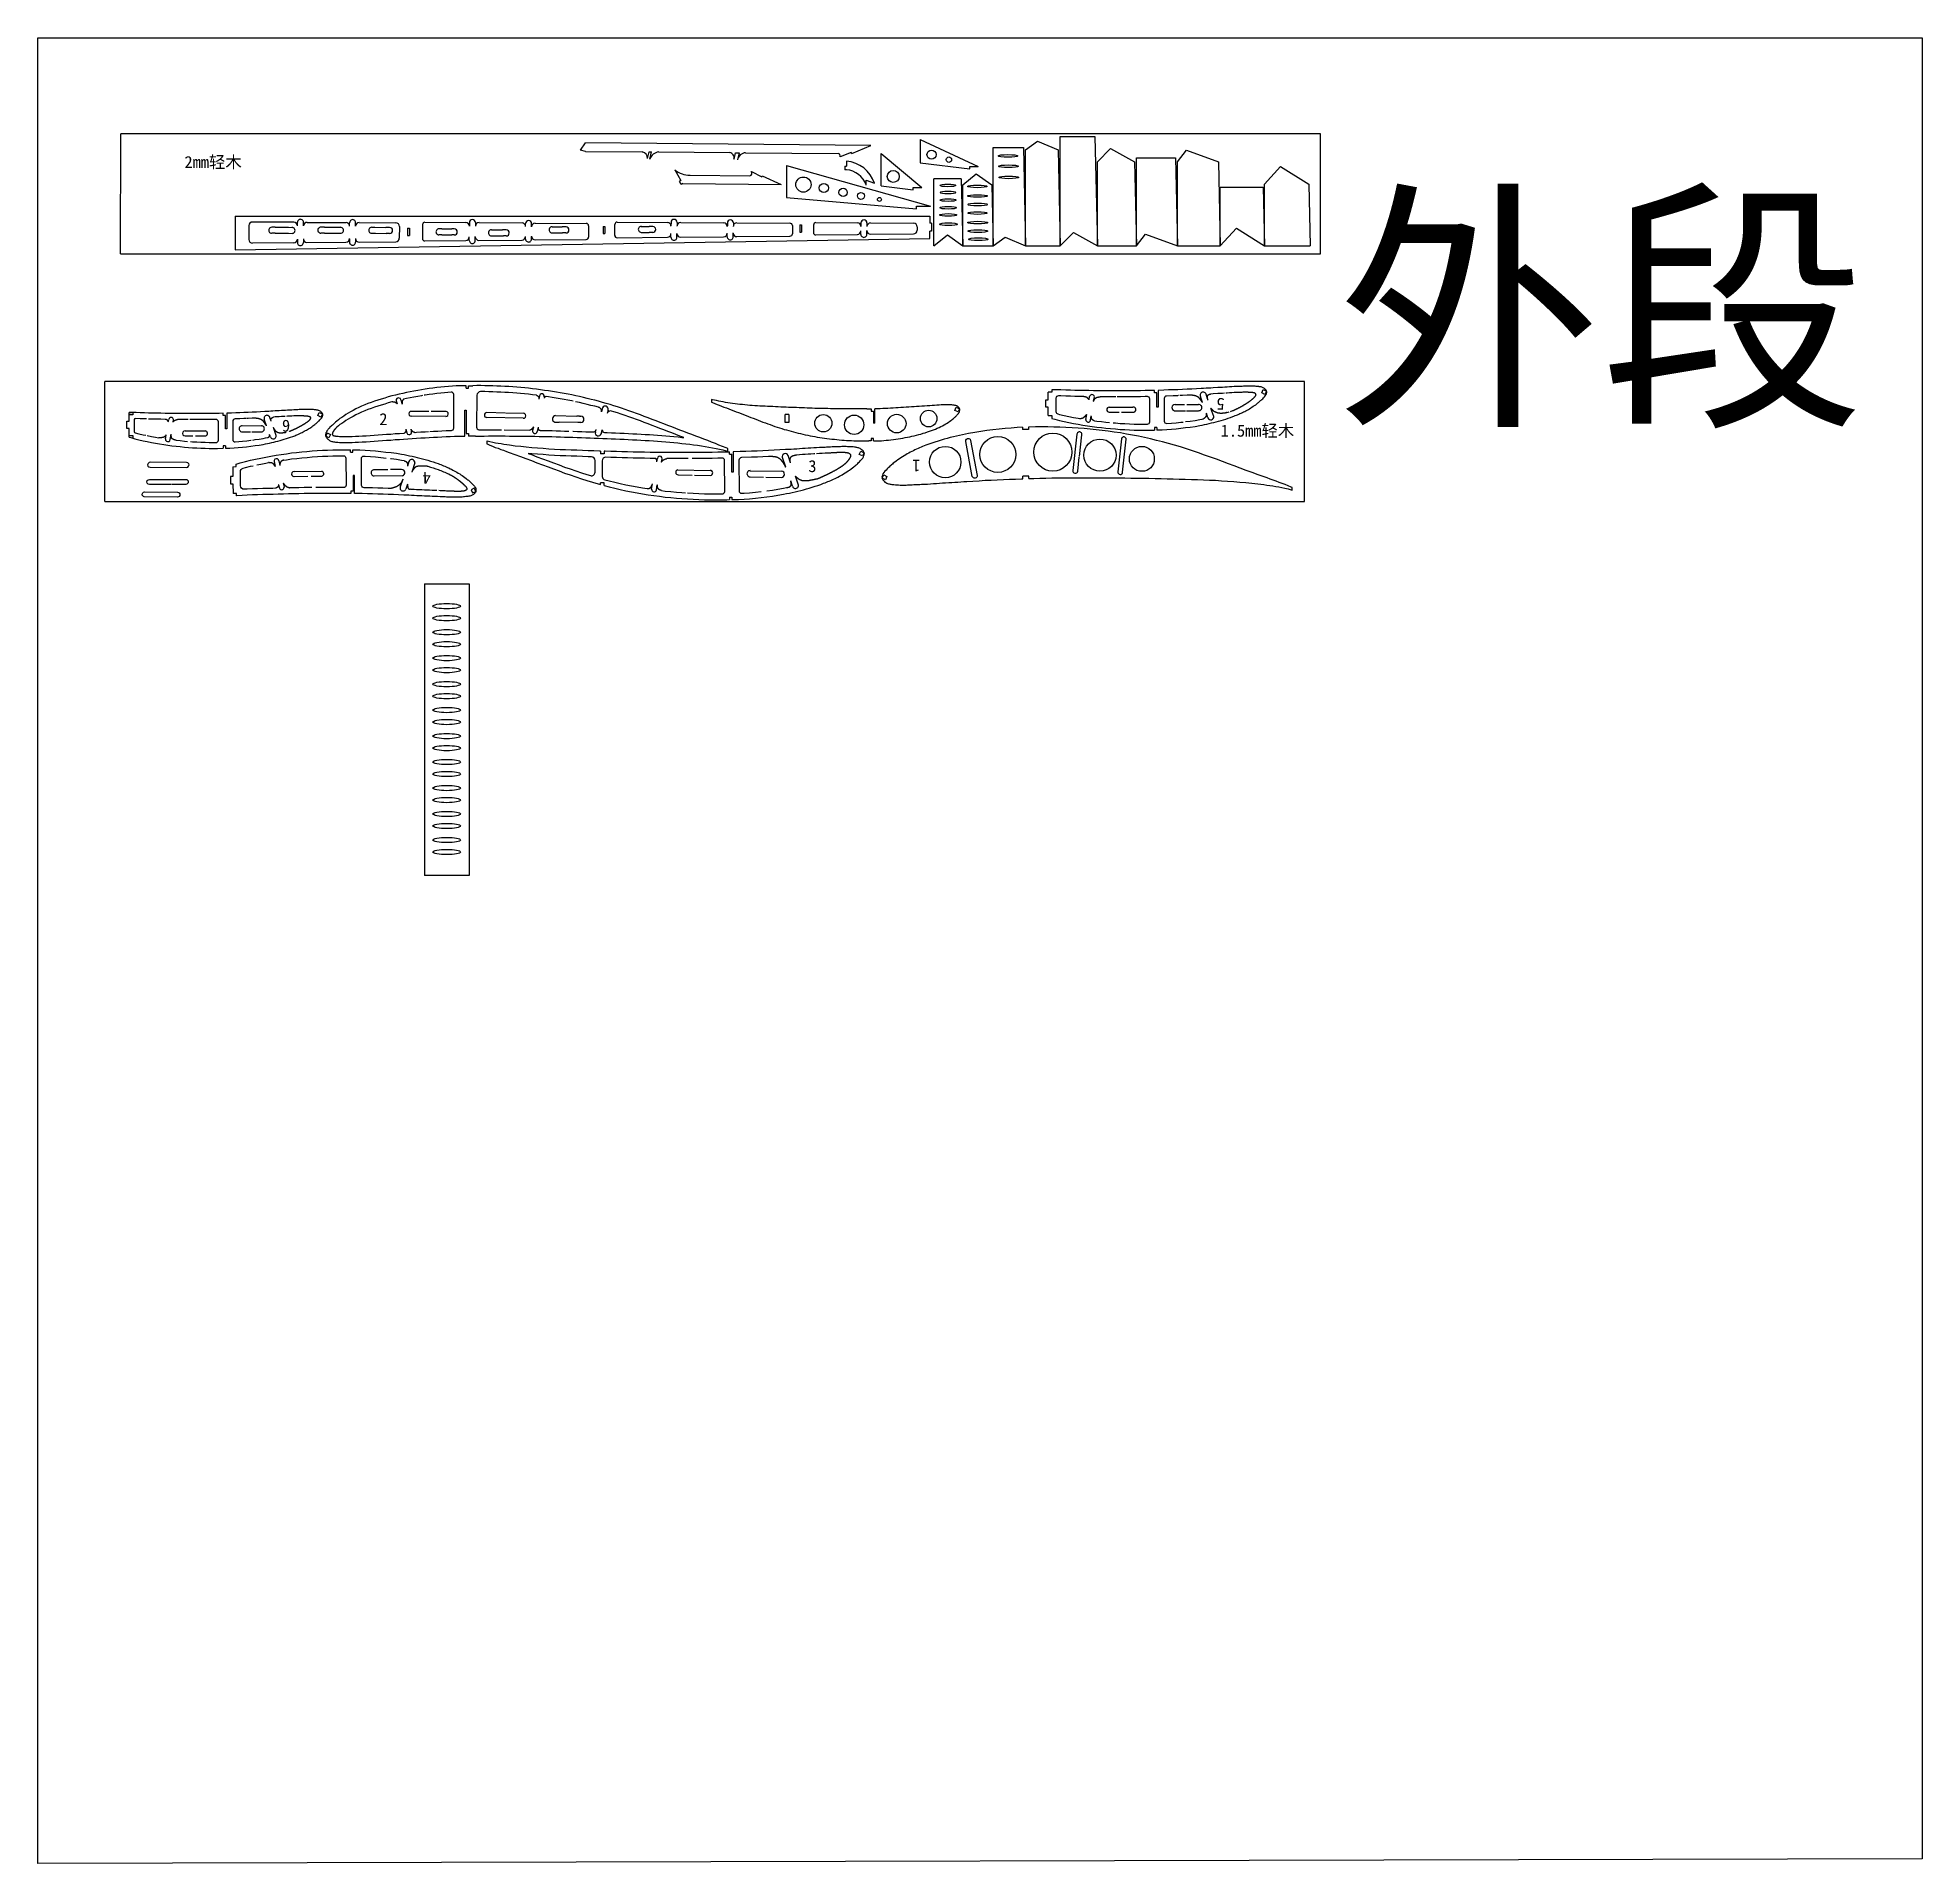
# Model space of a CAD drawing. Header units: inches. Extents: x 2105 to 3676, y -593 to 929.
import ezdxf

# ---------------------------------------------------------------- set-up
doc = ezdxf.new("R2010")
doc.units = ezdxf.units.IN
doc.header["$MEASUREMENT"] = 0
for name, color, linetype in [('2mm轻木', 150, 'Continuous'), ('7', 7, 'Continuous'), ('LAYER01', 7, 'Continuous')]:
    doc.layers.add(name, color=color, linetype=linetype)
doc.styles.get("Standard").update_dxf_attribs({"font": 'arial.ttf'})
doc.styles.add('样式_4', font='txt', dxfattribs={"height": 10})

msp = doc.modelspace()

# ---------------------------------------------------------------- texts
msp.add_text('外段', height=161.78).set_placement((3186.9, 621.9))
at = {"insert": (2227.1, 830.4), "char_height": 10, "attachment_point": 1}
msp.add_mtext_dynamic_manual_height_columns('{\\fSimSun|b0|i0|c134|p34;2mm轻木}', width=123.22, gutter_width=12.5, heights=[23.9], dxfattribs=at)
at = {"color": 7, "char_height": 10, "style": '样式_4'}
for s, width, insert, attachment_point, rotation in [('5', 14.324, (3094.1, 618.7), 1, 180), ('6', 16.062, (2315.2, 600.4), 1, 179.9736), ('4', 9.634, (2432.3, 567.1), 7, 180.6107), ('3', 14.123, (2753.9, 566.8), 9, 360), ('1', 21.143, (2833.6, 577.2), 9, 180.399)]:
    msp.add_mtext_dynamic_manual_height_columns(s, width=width, gutter_width=50, heights=[0], dxfattribs=dict(at, insert=insert, attachment_point=attachment_point, rotation=rotation))
at = {"color": 7, "insert": (2389.5, 616.1), "char_height": 10, "attachment_point": 1, "style": '样式_4'}
msp.add_mtext_dynamic_manual_height_columns('2', width=8.923, gutter_width=50, heights=[0], dxfattribs=at)
at = {"color": 7, "insert": (3090.8, 606.5), "char_height": 10, "attachment_point": 1}
msp.add_mtext_dynamic_manual_height_columns('{\\fSimSun|b0|i0|c134|p34;1.5mm轻木}', width=123.22, gutter_width=12.5, heights=[23.9], dxfattribs=at)

# ---------------------------------------------------------------- blocks, each defined once
blk = doc.blocks.new('*U7')
at = {"layer": 'LAYER01'}
for centre in [(0, 5), (0, -5)]:
    blk.add_ellipse(centre, major_axis=(11.5, 0), ratio=0.190345, dxfattribs=at)
blk = doc.blocks.new('*U5')
at = {"layer": 'LAYER01', "color": 0, "linetype": 'ByBlock', "lineweight": -2, "transparency": 16777216}
for p in [(0, 194.9), (0, 173.2), (0, 151.6), (0, 129.9), (0, 108.3), (0, 86.6), (0, 65), (0, 43.3), (0, 21.7), (0, 0)]:
    blk.add_blockref('*U7', p, dxfattribs=at)

# ---------------------------------------------------------------- linework, layer by layer
at = {"color": 7}
for p, q in [((2173.9, 748.9), (2174, 848.9)), ((3173.9, 848.9), (2174, 848.9)), ((3173.9, 748.9), (3173.9, 848.9)), ((2383.2, 771), (2385.9, 771)), ((2398, 770.9), (2394.9, 770.9)), ((2464.6, 774.9), (2464.6, 771.9)), ((2469.6, 774.9), (2469.6, 772.2)), ((2511.5, 771.6), (2511.5, 774.1)), ((2516.5, 771.5), (2516.5, 774.1)), ((2533.6, 771.4), (2536.3, 771.4)), ((2545.2, 771.3), (2542, 771.3)), ((2607.9, 771.8), (2610.9, 771.8)), ((2617.5, 771.7), (2614.4, 771.7)), ((2632.7, 775.1), (2632.6, 772.1)), ((2637.7, 775), (2637.7, 772.3)), ((2679.6, 772.6), (2679.5, 771.8)), ((2679.6, 774.7), (2679.6, 772.6)), ((2684.6, 774.7), (2684.6, 772)), ((2791, 774.7), (2791, 771.7)), ((2796, 774.6), (2796, 771.7)), ((2383.2, 766), (2386.2, 766)), ((2398.1, 765.9), (2395.3, 765.9)), ((2441.7, 769.6), (2439.2, 769.7)), ((2441.7, 764.6), (2439.2, 764.7)), ((2452, 769.6), (2450, 769.6)), ((2452, 764.6), (2450, 764.6)), ((2464.5, 760), (2464.5, 762.8)), ((2469.5, 760), (2469.5, 763.2)), ((2469.5, 759.9), (2469.5, 760)), ((2482.9, 768.9), (2485.7, 768.9)), ((2482.9, 763.9), (2485.9, 763.9)), ((2495.3, 768.8), (2492.3, 768.8)), ((2495.3, 763.8), (2493, 763.8)), ((2511.4, 761.2), (2511.4, 763.2)), ((2516.4, 761.2), (2516.4, 763.3)), ((2533.5, 766.4), (2535.7, 766.4)), ((2535.7, 766.4), (2536.5, 766.4)), ((2545.1, 766.3), (2542.2, 766.3)), ((2607.9, 766.8), (2610.9, 766.8)), ((2617.5, 766.7), (2614.5, 766.7)), ((2632.6, 765), (2632.6, 765.7)), ((2632.6, 762.7), (2632.6, 765)), ((2637.6, 762.7), (2637.6, 765.7)), ((2679.5, 763.2), (2679.5, 766.1)), ((2684.5, 763.1), (2684.5, 766.3)), ((2790.9, 765.1), (2790.9, 768)), ((2795.9, 765.1), (2795.9, 768.2)), ((2173.9, 748.9), (3173.9, 748.9)), ((3160.6, 642.5), (2160.6, 642.5)), ((2160.6, 542.5), (2160.6, 642.5)), ((2461.9, 637), (2461.9, 639)), ((2461.9, 637), (2463.9, 637)), ((2463.9, 637), (2463.9, 639)), ((2463.9, 639), (2467.6, 639)), ((2523.1, 630.6), (2522.6, 627.8)), ((2527.1, 629.8), (2526.8, 628.5)), ((2947.1, 627.1), (2947.1, 633.7)), ((2950.1, 633.7), (2947.1, 633.7)), ((2950.1, 635.6), (2950.1, 633.7)), ((2981.1, 627.3), (2981.5, 629.9)), ((2984.9, 626.1), (2985.5, 629.8)), ((3035.7, 633), (3035.7, 635)), ((3037.7, 633), (3035.7, 633)), ((3037.7, 621), (3037.7, 633)), ((3038.7, 635), (3038.7, 621)), ((3075.7, 624.9), (3073.9, 630.1)), ((3079.9, 628.1), (3078.6, 631.8)), ((3125, 633), (3126.3, 635.7)), ((3127.7, 631.7), (3125, 633)), ((3126.3, 635.7), (3129, 634.4)), ((3129, 634.4), (3127.7, 631.7)), ((3160.6, 542.5), (3160.6, 642.5)), ((2181, 609.4), (2181, 616.7)), ((2181, 616.7), (2183, 616.7)), ((2184, 614.7), (2181, 614.7)), ((2184, 616.7), (2184, 614.7)), ((2259.4, 614), (2259.4, 616)), ((2261.4, 614), (2259.4, 614)), ((2261.4, 603.1), (2261.4, 614)), ((2262.4, 616.1), (2262.4, 603.1)), ((2338.2, 614), (2339.5, 616.7)), ((2340.9, 612.7), (2338.2, 614)), ((2339.5, 616.7), (2342.2, 615.4)), ((2342.2, 615.4), (2340.9, 612.7)), ((2403.6, 626.3), (2404.5, 623.8)), ((2407.5, 627.3), (2408.7, 623.6)), ((2444.9, 613.4), (2416.2, 613.5)), ((2430.8, 617.5), (2416.4, 617.5)), ((2445.2, 617.5), (2432.7, 617.5)), ((2460.9, 597), (2460.9, 618.6)), ((2460.9, 618.6), (2461.9, 618.6)), ((2461.9, 618.6), (2461.9, 599)), ((2494.3, 616.2), (2479.1, 616.5)), ((2509.5, 615.9), (2495.1, 616.2)), ((2556.3, 613.7), (2554.1, 613.7)), ((2575.6, 620.7), (2574.6, 617.2)), ((2580.2, 618.7), (2579.4, 615.8)), ((2796, 619.7), (2799.4, 619.7)), ((2803, 619.7), (2802.4, 619.7)), ((2869.1, 618.3), (2870.4, 621.1)), ((2871.9, 617.1), (2869.1, 618.3)), ((2945.1, 621.1), (2945.1, 627.1)), ((2945.1, 627.1), (2947.1, 627.1)), ((2947.1, 621.1), (2945.1, 621.1)), ((2947.1, 614), (2947.1, 621.1)), ((2947.1, 614), (2950.1, 614)), ((2950.1, 614), (2950.1, 611.7)), ((2978.4, 610.7), (2979.1, 615.1)), ((2982.3, 610.2), (2982.9, 613.9)), ((2997.8, 621), (3017.7, 621.1)), ((2997.9, 617), (3006.2, 617)), ((3008.1, 617), (3018.3, 617)), ((3038.7, 621), (3037.7, 621)), ((3052.3, 618.1), (3061.6, 618.1)), ((3052.8, 623.2), (3060.6, 623.2)), ((3062.3, 618.1), (3072.3, 618.1)), ((3062.5, 623.2), (3072.3, 623.2)), ((3080.2, 612.2), (3078.9, 616)), ((3085.1, 613.4), (3082.7, 620.1)), ((2179, 603.4), (2179, 609.4)), ((2179, 609.4), (2181, 609.4)), ((2181, 603.4), (2179, 603.4)), ((2181, 596.1), (2181, 603.4)), ((2181, 597.5), (2184, 597.5)), ((2184, 597.5), (2184, 595.3)), ((2211.3, 594.7), (2211.8, 597.8)), ((2213.6, 608.8), (2214, 610.9)), ((2215.3, 594.1), (2216, 598.6)), ((2217.7, 608.7), (2218, 610.8)), ((2227.6, 601.3), (2244.4, 601.3)), ((2227.7, 597.2), (2234, 597.2)), ((2236.3, 597.2), (2245, 597.2)), ((2262.4, 603.1), (2261.4, 603.1)), ((2274.6, 600.6), (2282.2, 600.5)), ((2275.2, 605.7), (2291.2, 605.6)), ((2283.3, 600.5), (2291.1, 600.5)), ((2295.4, 605.6), (2293.5, 611)), ((2298.7, 596.3), (2298.1, 598.2)), ((2299.4, 609.4), (2298.3, 612.6)), ((2303.6, 597.5), (2301.3, 604.2)), ((2346.1, 599.6), (2344.8, 596.9)), ((2346.1, 599.6), (2348.8, 598.3)), ((2348.8, 598.3), (2347.5, 595.6)), ((2411.5, 602.7), (2412.5, 599.6)), ((2415.7, 602.8), (2416.4, 600.8)), ((2458.5, 596.9), (2460.9, 597)), ((2461.9, 599), (2463.9, 599)), ((2463.9, 599), (2463.9, 597)), ((2469.8, 597), (2463.9, 597)), ((2509.4, 611.9), (2479, 612.4)), ((2517.9, 604.4), (2517.3, 601.6)), ((2521.9, 604.3), (2521.2, 600.7)), ((2535.8, 608.7), (2539.5, 608.6)), ((2557.5, 608.3), (2555.1, 608.3)), ((2569.6, 600.3), (2570.3, 602.5)), ((2574.8, 600.1), (2575.4, 602.1)), ((2930.7, 602.4), (2925.7, 602.4)), ((3037.7, 604), (3035.7, 604)), ((3035.7, 604), (3035.7, 602)), ((3037.7, 604), (3037.7, 602)), ((2259.3, 588.8), (2259.3, 586.8)), ((2261.3, 588.8), (2259.3, 588.8)), ((2261.3, 588.8), (2261.3, 586.8)), ((2347.5, 595.6), (2344.8, 596.9)), ((2365.5, 583.6), (2365.5, 585.6)), ((2365.5, 583.6), (2367.5, 583.6)), ((2367.5, 583.6), (2367.5, 585.6)), ((2574, 584.4), (2574, 582.3)), ((2577, 582.3), (2574, 582.3)), ((2577, 584.3), (2577, 582.3)), ((2681.4, 581.8), (2681.4, 583.8)), ((2681.4, 581.8), (2683.4, 581.8)), ((2683.4, 566.8), (2683.4, 581.8)), ((2684.4, 583.8), (2684.4, 566.8)), ((2789.6, 581.7), (2790.9, 584.4)), ((2792.3, 580.4), (2789.6, 581.7)), ((2790.9, 584.4), (2793.6, 583.1)), ((2793.6, 583.1), (2792.3, 580.4)), ((2799.4, 592.9), (2797.4, 592.9)), ((2267.3, 571.4), (2270.3, 571.5)), ((2267.3, 571.4), (2267.4, 563.3)), ((2270.3, 571.5), (2270.3, 573.7)), ((2301.8, 575.7), (2302.6, 571.7)), ((2305.8, 576.4), (2306.5, 572.5)), ((2318.5, 567.4), (2341.5, 567.7)), ((2396.7, 568.9), (2385.4, 568.8)), ((2408.1, 569.1), (2398.8, 569)), ((2414.2, 575.7), (2412.9, 572)), ((2419.1, 574.6), (2416.5, 567)), ((2620.7, 575.5), (2621.3, 578.4)), ((2624.7, 575.2), (2625.3, 578.1)), ((2638.4, 568.8), (2665.2, 568.3)), ((2684.4, 566.8), (2683.4, 566.8)), ((2698.7, 568.1), (2724.8, 567.7)), ((2728.3, 571.1), (2725.5, 579.1)), ((2732.3, 574.8), (2730.2, 580.8)), ((2267.4, 563.3), (2265.4, 563.3)), ((2265.4, 563.3), (2265.5, 557.3)), ((2265.5, 557.3), (2267.5, 557.3)), ((2267.5, 557.3), (2267.6, 549.2)), ((2305.6, 556.4), (2306.2, 553.6)), ((2309.4, 557.8), (2310.1, 554.4)), ((2318.4, 563.3), (2330, 563.5)), ((2332.6, 563.5), (2341.6, 563.6)), ((2367.8, 551), (2365.8, 551)), ((2365.8, 551), (2365.9, 549)), ((2367.7, 564), (2367.8, 551)), ((2368.7, 564), (2367.7, 564)), ((2368.9, 549), (2368.7, 564)), ((2408.8, 563.9), (2385.1, 563.7)), ((2409.2, 561.2), (2407, 554.7)), ((2413.1, 557), (2411.7, 552.8)), ((2468.7, 553.6), (2466, 552.3)), ((2466, 552.3), (2467.3, 549.6)), ((2467.3, 549.6), (2470, 550.9)), ((2470, 550.9), (2468.7, 553.6)), ((2577, 557.9), (2574, 557.9)), ((2574, 556.5), (2574, 557.9)), ((2577, 555.7), (2577, 557.9)), ((2616.5, 552.7), (2617.3, 557.2)), ((2620.5, 552.1), (2621.2, 556.3)), ((2638.6, 564.7), (2650.4, 564.5)), ((2652.1, 564.5), (2665.6, 564.2)), ((2698.6, 563), (2709.6, 562.8)), ((2711.6, 562.8), (2724.7, 562.5)), ((2734, 555.1), (2732.4, 559.6)), ((2738.7, 556.8), (2736.3, 563.5)), ((2808.6, 561.9), (2809.9, 564.6)), ((2811.3, 560.6), (2808.6, 561.9)), ((2809.9, 564.6), (2812.6, 563.3)), ((2812.6, 563.3), (2811.3, 560.6)), ((2931, 563.5), (2926, 563.5)), ((2926, 561.4), (2926, 563.5)), ((2931, 561.6), (2931, 563.5)), ((2160.6, 542.5), (3160.6, 542.5)), ((2270.6, 549.2), (2267.6, 549.2)), ((2270.6, 547.2), (2270.6, 549.2)), ((2371.4, 549), (2368.9, 549)), ((2681.4, 546), (2683.4, 546)), ((2681.4, 546), (2681.4, 544)), ((2683.4, 546), (2683.4, 544))]:
    msp.add_line(p, q, dxfattribs=at)
for p, q in [((2799.1, 839.3), (2561.3, 841.4)), ((2901.1, 837.6), (2926.4, 837.6)), ((2957.1, 846.8), (2986, 846.8)), ((2807.7, 805.7), (2807.7, 832.5)), ((3020.5, 828.9), (3053.1, 828.9)), ((2642.4, 807.4), (2724.4, 806.8)), ((2648.5, 814.4), (2698.4, 814)), ((2874.6, 811.3), (2851.8, 811.3)), ((3090.4, 804.5), (3126.2, 804.5)), ((2269.5, 780.3), (2269.5, 752.3)), ((2269.5, 780.3), (2414.4, 780.3)), ((2280.8, 772.4), (2280.7, 760.8)), ((2280.8, 772.4), (2280.7, 766.6)), ((2280.8, 772.4), (2280.7, 766.6)), ((2318.3, 775.2), (2283.8, 775.4)), ((2302.8, 771), (2299.9, 771)), ((2313.7, 771), (2316.8, 770.9)), ((2318.3, 775.2), (2318.3, 775.2)), ((2321.3, 772.2), (2321.3, 775.2)), ((2326.3, 772.2), (2326.3, 775.1)), ((2329.3, 775.1), (2361.8, 774.9)), ((2343.9, 771.1), (2340.8, 771.1)), ((2354.1, 771), (2357.2, 771)), ((2364.8, 771.9), (2364.8, 774.9)), ((2364.8, 774.9), (2364.8, 774.9)), ((2369.8, 771.9), (2369.8, 775)), ((2372.8, 774.9), (2403.3, 774.7)), ((2406.3, 771.7), (2406.2, 761.9)), ((2413.1, 770.2), (2413.1, 764.2)), ((2413.1, 770.2), (2414.6, 770.2)), ((2414.4, 780.3), (2577.2, 780.3)), ((2414.6, 770.2), (2414.6, 764.2)), ((2576.1, 771.7), (2576.1, 765.7)), ((2576.1, 771.7), (2577.6, 771.7)), ((2577.2, 780.3), (2740.7, 780.3)), ((2577.6, 771.7), (2577.6, 765.7)), ((2739.9, 773), (2739.9, 767)), ((2739.9, 773), (2741.4, 773)), ((2740.7, 780.3), (2848.3, 780.3)), ((2741.4, 773), (2741.4, 767)), ((2848.3, 780.3), (2848.3, 774.4)), ((2849.8, 774.4), (2848.3, 774.4)), ((2849.8, 774.4), (2849.8, 767.7)), ((2269.5, 752.3), (2848.4, 761.7)), ((2318.2, 758.1), (2283.7, 757.8)), ((2302.8, 766), (2299.8, 766)), ((2313.9, 766), (2316.8, 765.9)), ((2316.8, 765.9), (2316.8, 765.9)), ((2321.2, 761.1), (2321.2, 758.2)), ((2321.2, 758.2), (2321.2, 758.2)), ((2326.2, 761.3), (2326.2, 758.2)), ((2326.2, 758.3), (2326.2, 758.3)), ((2329.2, 758.3), (2361.7, 758.6)), ((2343.8, 766.1), (2340.8, 766.1)), ((2340.9, 766.1), (2340.9, 766.1)), ((2354.2, 766), (2357.1, 766)), ((2364.7, 761.5), (2364.7, 758.6)), ((2369.7, 761.7), (2369.7, 758.5)), ((2372.7, 758.7), (2403.2, 758.9)), ((2413.1, 764.2), (2414.6, 764.2)), ((2576.1, 765.7), (2577.6, 765.7)), ((2739.9, 767), (2741.4, 767)), ((2849.8, 767.7), (2848.3, 767.7)), ((2848.4, 761.7), (2848.3, 767.7)), ((2875.9, 755.5), (2901.1, 755.5)), ((2928.2, 755.5), (2957.1, 755.5)), ((2988, 755.5), (3020.5, 755.5)), ((3054.7, 755.5), (3090.4, 755.5)), ((3127.3, 755.5), (3165.3, 755.5)), ((2799.4, 619.7), (2799.4, 617.7)), ((2799.4, 617.7), (2801.4, 617.7)), ((2801.4, 617.7), (2801.4, 607.7)), ((2802.4, 607.7), (2802.4, 619.7)), ((2870.4, 621.1), (2873.1, 619.8)), ((2873.1, 619.8), (2871.9, 617.1)), ((2802.4, 607.7), (2801.4, 607.7)), ((2680.1, 584.3), (2680.1, 586.5)), ((2801.4, 594.9), (2799.4, 594.9)), ((2799.4, 594.9), (2799.4, 592.9)), ((2801.4, 592.9), (2801.4, 594.9)), ((2427.1, 473.7), (2427.1, 230.7))]:
    msp.add_line(p, q)
at = {"color": 0}
for p, q in [((2425.5, 773.2), (2425.4, 761.6)), ((2427.5, 775.2), (2461.6, 774.9)), ((2472.6, 774.9), (2508.5, 774.6)), ((2519.5, 774.5), (2562, 774.2)), ((2563.9, 772.2), (2563.9, 762.9)), ((2585.8, 764.3), (2585.8, 773.4)), ((2587.9, 775.4), (2629.7, 775.1)), ((2640.7, 775), (2676.6, 774.8)), ((2687.6, 774.7), (2731.9, 774.4)), ((2733.8, 772.4), (2733.8, 765.6)), ((2751.4, 773), (2751.4, 766.7)), ((2753.4, 774.9), (2788, 774.7)), ((2799, 774.6), (2834.9, 774.4)), ((2427.5, 759.6), (2461.6, 760)), ((2472.6, 760.1), (2508.5, 760.4)), ((2519.5, 760.5), (2561.9, 760.9)), ((2587.8, 762.3), (2629.6, 762.7)), ((2640.6, 762.8), (2676.5, 763.1)), ((2687.5, 763.2), (2731.8, 763.6)), ((2753.4, 764.7), (2788, 765.1)), ((2799, 765.2), (2834.9, 765.5))]:
    msp.add_line(p, q, dxfattribs=at)
at = {"color": 3}
msp.add_lwpolyline([(2104.8, 929), (3675.6, 929), (3675.6, -588.9), (2104.8, -592.7)], close=True, dxfattribs=at)
at = {"color": 7}
for points in [[(2973, 580), (2975.1, 598, 1.103481), (2971, 598.5), (2967.5, 568.3)], [(2887.8, 564.2, -1), (2883.8, 563.4), (2878.4, 592.5, -1.103481), (2882.3, 593.3), (2887.8, 564.2)], [(3009.1, 566.8), (3012.1, 594.3, 0.901358), (3008.1, 594.7), (3005.1, 567.2, 1), (3009.1, 566.8)], [(2228.8, 570.9, 1), (2228.9, 575), (2198.7, 575.1, 1.103481), (2198.6, 571), (2228.9, 570.9)], [(2967.5, 568.4, 1), (2971.6, 567.8), (2972.9, 579.5)], [(2221.3, 546.2), (2193.6, 546.4, -0.901358), (2193.7, 550.4), (2221.4, 550.2, -1), (2221.3, 546.2)], [(2216.1, 556.7), (2197.9, 556.7, -1.103481), (2197.9, 560.8), (2228.3, 560.8)], [(2228.2, 560.8, -1), (2228.3, 556.7), (2216.6, 556.7)]]:
    msp.add_lwpolyline(points, format="xyb", dxfattribs=at)
for points in [[(2520.5, 631, 0), (2520.6, 631, 0), (2520.6, 631, 0), (2520.6, 631, 0), (2520.6, 631, 0), (2520.7, 630.9, 0), (2520.7, 630.9, 0), (2520.7, 630.9, 0), (2520.7, 630.9, 0), (2520.8, 630.9, 0), (2520.8, 630.9, 0), (2520.8, 630.9, 0), (2520.8, 630.9, 0), (2520.9, 630.9, 0), (2520.9, 630.8, 0), (2520.9, 630.8, 0), (2520.9, 630.8, 0), (2521, 630.8, 0), (2521, 630.8, 0), (2521, 630.8, 0), (2521, 630.8, 0), (2521.1, 630.8, 0), (2521.1, 630.7, 0), (2521.1, 630.7, 0), (2521.1, 630.7, 0), (2521.1, 630.7, 0), (2521.2, 630.7, 0), (2521.2, 630.7, 0), (2521.2, 630.7, 0), (2521.2, 630.7, 0), (2521.3, 630.6, 0), (2521.3, 630.6, 0), (2521.3, 630.6, 0), (2521.3, 630.6, 0), (2521.4, 630.6, 0), (2521.4, 630.6, 0), (2521.4, 630.6, 0), (2521.4, 630.6, 0), (2521.5, 630.5, 0), (2521.5, 630.5, 0), (2521.5, 630.5, 0), (2521.5, 630.5, 0), (2521.5, 630.5, 0), (2521.6, 630.5, 0), (2521.6, 630.5, 0), (2521.6, 630.4, 0), (2521.6, 630.4, 0), (2521.6, 630.4, 0), (2521.7, 630.4, 0), (2521.7, 630.4, 0), (2521.7, 630.4, 0), (2521.7, 630.4, 0), (2521.7, 630.3, 0), (2521.8, 630.3, 0), (2521.8, 630.3, 0), (2521.8, 630.3, 0), (2521.8, 630.3, 0), (2521.8, 630.3, 0), (2521.9, 630.3, 0), (2521.9, 630.2, 0), (2521.9, 630.2, 0), (2521.9, 630.2, 0), (2521.9, 630.2, 0), (2521.9, 630.2, 0), (2522, 630.2, 0), (2522, 630.1, 0), (2522, 630.1, 0), (2522, 630.1, 0), (2522, 630.1, 0), (2522, 630.1, 0), (2522.1, 630, 0), (2522.1, 630, 0), (2522.1, 630, 0), (2522.1, 630, 0), (2522.1, 630, 0), (2522.1, 629.9, 0), (2522.1, 629.9, 0), (2522.2, 629.9, 0), (2522.2, 629.9, 0), (2522.2, 629.9, 0), (2522.2, 629.8, 0), (2522.2, 629.8, 0), (2522.2, 629.8, 0), (2522.2, 629.8, 0), (2522.2, 629.8, 0), (2522.2, 629.7, 0), (2522.3, 629.7, 0), (2522.3, 629.7, 0), (2522.3, 629.7, 0), (2522.3, 629.7, 0), (2522.3, 629.6, 0), (2522.3, 629.6, 0), (2522.3, 629.6, 0), (2522.3, 629.6, 0), (2522.3, 629.5, 0), (2522.3, 629.5, 0), (2522.4, 629.5, 0), (2522.4, 629.5, 0), (2522.4, 629.4, 0), (2522.4, 629.4, 0), (2522.4, 629.4, 0), (2522.4, 629.4, 0), (2522.4, 629.4, 0), (2522.4, 629.3, 0), (2522.4, 629.3, 0), (2522.4, 629.3, 0), (2522.4, 629.3, 0), (2522.4, 629.2, 0), (2522.4, 629.2, 0), (2522.4, 629.2, 0), (2522.4, 629.2, 0), (2522.4, 629.1, 0), (2522.5, 629.1, 0), (2522.5, 629.1, 0), (2522.5, 629.1, 0), (2522.5, 629, 0), (2522.5, 629, 0), (2522.5, 629, 0), (2522.5, 629, 0), (2522.5, 628.9, 0), (2522.5, 628.9, 0), (2522.5, 628.9, 0), (2522.5, 628.8, 0), (2522.5, 628.8, 0), (2522.5, 628.8, 0), (2522.5, 628.8, 0), (2522.5, 628.7, 0), (2522.5, 628.7, 0), (2522.5, 628.7, 0), (2522.5, 628.7, 0), (2522.5, 628.6, 0), (2522.5, 628.6, 0), (2522.5, 628.6, 0), (2522.5, 628.6, 0), (2522.5, 628.5, 0), (2522.5, 628.5, 0), (2522.5, 628.5, 0), (2522.5, 628.4, 0), (2522.5, 628.4, 0), (2522.5, 628.4, 0), (2522.5, 628.4, 0), (2522.5, 628.3, 0), (2522.5, 628.3, 0), (2522.5, 628.3, 0), (2522.6, 628.2, 0), (2522.6, 628.2, 0), (2522.6, 628.2, 0), (2522.6, 628.2, 0), (2522.6, 628.1, 0), (2522.6, 628.1, 0), (2522.6, 628.1, 0), (2522.6, 628.1, 0), (2522.6, 628, 0), (2522.6, 628, 0), (2522.6, 628, 0), (2522.6, 627.9, 0), (2522.6, 627.9, 0), (2522.6, 627.9, 0), (2522.6, 627.9, 0), (2522.6, 627.8, 0)], [(2528.6, 629.9, 0), (2528.6, 629.9, 0), (2528.6, 629.9, 0), (2528.6, 629.9, 0), (2528.6, 629.9, 0), (2528.5, 629.9, 0), (2528.5, 629.9, 0), (2528.5, 629.9, 0), (2528.5, 629.9, 0), (2528.5, 629.9, 0), (2528.5, 629.9, 0), (2528.5, 629.9, 0), (2528.4, 629.9, 0), (2528.4, 629.9, 0), (2528.4, 629.9, 0), (2528.4, 629.9, 0), (2528.4, 629.9, 0), (2528.4, 629.9, 0), (2528.4, 629.9, 0), (2528.3, 629.9, 0), (2528.3, 629.8, 0), (2528.3, 629.8, 0), (2528.3, 629.8, 0), (2528.3, 629.8, 0), (2528.3, 629.8, 0), (2528.2, 629.8, 0), (2528.2, 629.8, 0), (2528.2, 629.8, 0), (2528.2, 629.8, 0), (2528.2, 629.8, 0), (2528.2, 629.8, 0), (2528.2, 629.8, 0), (2528.1, 629.8, 0), (2528.1, 629.8, 0), (2528.1, 629.8, 0), (2528.1, 629.8, 0), (2528.1, 629.8, 0), (2528.1, 629.8, 0), (2528, 629.8, 0), (2528, 629.8, 0), (2528, 629.8, 0), (2528, 629.8, 0), (2528, 629.8, 0), (2528, 629.7, 0), (2528, 629.7, 0), (2527.9, 629.7, 0), (2527.9, 629.7, 0), (2527.9, 629.7, 0), (2527.9, 629.7, 0), (2527.9, 629.7, 0), (2527.9, 629.7, 0), (2527.9, 629.7, 0), (2527.8, 629.7, 0), (2527.8, 629.7, 0), (2527.8, 629.7, 0), (2527.8, 629.7, 0), (2527.8, 629.7, 0), (2527.8, 629.7, 0), (2527.8, 629.7, 0), (2527.8, 629.7, 0), (2527.7, 629.6, 0), (2527.7, 629.6, 0), (2527.7, 629.6, 0), (2527.7, 629.6, 0), (2527.7, 629.6, 0), (2527.7, 629.6, 0), (2527.7, 629.6, 0), (2527.7, 629.6, 0), (2527.6, 629.6, 0), (2527.6, 629.6, 0), (2527.6, 629.6, 0), (2527.6, 629.6, 0), (2527.6, 629.6, 0), (2527.6, 629.6, 0), (2527.6, 629.5, 0), (2527.6, 629.5, 0), (2527.5, 629.5, 0), (2527.5, 629.5, 0), (2527.5, 629.5, 0), (2527.5, 629.5, 0), (2527.5, 629.5, 0), (2527.5, 629.5, 0), (2527.5, 629.5, 0), (2527.5, 629.5, 0), (2527.5, 629.5, 0), (2527.4, 629.4, 0), (2527.4, 629.4, 0), (2527.4, 629.4, 0), (2527.4, 629.4, 0), (2527.4, 629.4, 0), (2527.4, 629.4, 0), (2527.4, 629.4, 0), (2527.4, 629.4, 0), (2527.4, 629.4, 0), (2527.4, 629.4, 0), (2527.3, 629.3, 0), (2527.3, 629.3, 0), (2527.3, 629.3, 0), (2527.3, 629.3, 0), (2527.3, 629.3, 0), (2527.3, 629.3, 0), (2527.3, 629.3, 0), (2527.3, 629.3, 0), (2527.3, 629.3, 0), (2527.2, 629.2, 0), (2527.2, 629.2, 0), (2527.2, 629.2, 0), (2527.2, 629.2, 0), (2527.2, 629.2, 0), (2527.2, 629.2, 0), (2527.2, 629.2, 0), (2527.2, 629.2, 0), (2527.2, 629.2, 0), (2527.2, 629.1, 0), (2527.2, 629.1, 0), (2527.1, 629.1, 0), (2527.1, 629.1, 0), (2527.1, 629.1, 0), (2527.1, 629.1, 0), (2527.1, 629.1, 0), (2527.1, 629.1, 0), (2527.1, 629, 0), (2527.1, 629, 0), (2527.1, 629, 0), (2527.1, 629, 0), (2527.1, 629, 0), (2527.1, 629, 0), (2527, 629, 0), (2527, 629, 0), (2527, 628.9, 0), (2527, 628.9, 0), (2527, 628.9, 0), (2527, 628.9, 0), (2527, 628.9, 0), (2527, 628.9, 0), (2527, 628.9, 0), (2527, 628.8, 0), (2527, 628.8, 0), (2527, 628.8, 0), (2526.9, 628.8, 0), (2526.9, 628.8, 0), (2526.9, 628.8, 0), (2526.9, 628.8, 0), (2526.9, 628.8, 0), (2526.9, 628.7, 0), (2526.9, 628.7, 0), (2526.9, 628.7, 0), (2526.9, 628.7, 0), (2526.9, 628.7, 0), (2526.9, 628.7, 0), (2526.9, 628.7, 0), (2526.9, 628.6, 0), (2526.9, 628.6, 0), (2526.8, 628.6, 0), (2526.8, 628.6, 0), (2526.8, 628.6, 0), (2526.8, 628.6, 0), (2526.8, 628.6, 0), (2526.8, 628.5, 0), (2526.8, 628.5, 0)], [(2981.1, 627.3, 0), (2981.1, 627.4, 0), (2981, 627.4, 0), (2981, 627.4, 0), (2981, 627.5, 0), (2980.9, 627.5, 0), (2980.9, 627.5, 0), (2980.9, 627.6, 0), (2980.9, 627.6, 0), (2980.8, 627.6, 0), (2980.8, 627.7, 0), (2980.8, 627.7, 0), (2980.8, 627.7, 0), (2980.7, 627.8, 0), (2980.7, 627.8, 0), (2980.7, 627.8, 0), (2980.6, 627.9, 0), (2980.6, 627.9, 0), (2980.6, 627.9, 0), (2980.6, 628, 0), (2980.5, 628, 0), (2980.5, 628, 0), (2980.5, 628.1, 0), (2980.4, 628.1, 0), (2980.4, 628.1, 0), (2980.4, 628.2, 0), (2980.4, 628.2, 0), (2980.3, 628.2, 0), (2980.3, 628.2, 0), (2980.3, 628.3, 0), (2980.2, 628.3, 0), (2980.2, 628.3, 0), (2980.2, 628.4, 0), (2980.2, 628.4, 0), (2980.1, 628.4, 0), (2980.1, 628.5, 0), (2980.1, 628.5, 0), (2980, 628.5, 0), (2980, 628.5, 0), (2980, 628.6, 0), (2979.9, 628.6, 0), (2979.9, 628.6, 0), (2979.9, 628.6, 0), (2979.8, 628.7, 0), (2979.8, 628.7, 0), (2979.8, 628.7, 0), (2979.8, 628.7, 0), (2979.7, 628.8, 0), (2979.7, 628.8, 0), (2979.7, 628.8, 0), (2979.6, 628.8, 0), (2979.6, 628.9, 0), (2979.6, 628.9, 0), (2979.5, 628.9, 0), (2979.5, 628.9, 0), (2979.5, 629, 0), (2979.4, 629, 0), (2979.4, 629, 0), (2979.4, 629, 0), (2979.3, 629, 0), (2979.3, 629.1, 0), (2979.2, 629.1, 0), (2979.2, 629.1, 0), (2979.2, 629.1, 0), (2979.1, 629.1, 0), (2979.1, 629.2, 0), (2979.1, 629.2, 0), (2979, 629.2, 0), (2979, 629.2, 0), (2979, 629.2, 0), (2978.9, 629.3, 0), (2978.9, 629.3, 0), (2978.9, 629.3, 0), (2978.8, 629.3, 0), (2978.8, 629.3, 0), (2978.7, 629.3, 0), (2978.7, 629.4, 0), (2978.7, 629.4, 0), (2978.6, 629.4, 0), (2978.6, 629.4, 0), (2978.5, 629.4, 0), (2978.5, 629.4, 0), (2978.5, 629.4, 0), (2978.4, 629.5, 0), (2978.4, 629.5, 0), (2978.4, 629.5, 0), (2978.3, 629.5, 0), (2978.3, 629.5, 0), (2978.2, 629.5, 0), (2978.2, 629.5, 0), (2978.2, 629.5, 0), (2978.1, 629.6, 0), (2978.1, 629.6, 0), (2978, 629.6, 0), (2978, 629.6, 0), (2978, 629.6, 0), (2977.9, 629.6, 0), (2977.9, 629.6, 0), (2977.8, 629.6, 0), (2977.8, 629.6, 0), (2977.8, 629.7, 0), (2977.7, 629.7, 0), (2977.7, 629.7, 0), (2977.6, 629.7, 0), (2977.6, 629.7, 0), (2977.5, 629.7, 0), (2977.5, 629.7, 0), (2977.5, 629.7, 0), (2977.4, 629.7, 0), (2977.4, 629.7, 0), (2977.3, 629.7, 0), (2977.3, 629.7, 0), (2977.3, 629.8, 0), (2977.2, 629.8, 0), (2977.2, 629.8, 0), (2977.1, 629.8, 0), (2977.1, 629.8, 0), (2977, 629.8, 0), (2977, 629.8, 0), (2977, 629.8, 0), (2976.9, 629.8, 0), (2976.9, 629.8, 0), (2976.8, 629.8, 0), (2976.8, 629.8, 0), (2976.7, 629.8, 0), (2976.7, 629.8, 0), (2976.6, 629.8, 0), (2976.6, 629.9, 0), (2976.6, 629.9, 0), (2976.5, 629.9, 0), (2976.5, 629.9, 0), (2976.4, 629.9, 0), (2976.4, 629.9, 0), (2976.3, 629.9, 0), (2976.3, 629.9, 0), (2976.3, 629.9, 0), (2976.2, 629.9, 0), (2976.2, 629.9, 0), (2976.1, 629.9, 0), (2976.1, 629.9, 0), (2976, 629.9, 0), (2976, 629.9, 0), (2975.9, 629.9, 0), (2975.9, 629.9, 0), (2975.9, 629.9, 0), (2975.8, 629.9, 0), (2975.8, 629.9, 0), (2975.7, 629.9, 0), (2975.7, 629.9, 0), (2975.6, 630, 0), (2975.6, 630, 0), (2975.5, 630, 0), (2975.5, 630, 0), (2975.5, 630, 0), (2975.4, 630, 0), (2975.4, 630, 0), (2975.3, 630, 0), (2975.3, 630, 0), (2975.2, 630, 0), (2975.2, 630, 0)], [(2984.9, 626.1, 0), (2984.9, 626.1, 0), (2985, 626.2, 0), (2985, 626.2, 0), (2985, 626.2, 0), (2985, 626.3, 0), (2985, 626.3, 0), (2985, 626.4, 0), (2985.1, 626.4, 0), (2985.1, 626.5, 0), (2985.1, 626.5, 0), (2985.1, 626.5, 0), (2985.1, 626.6, 0), (2985.2, 626.6, 0), (2985.2, 626.7, 0), (2985.2, 626.7, 0), (2985.2, 626.7, 0), (2985.2, 626.8, 0), (2985.2, 626.8, 0), (2985.3, 626.9, 0), (2985.3, 626.9, 0), (2985.3, 627, 0), (2985.3, 627, 0), (2985.3, 627, 0), (2985.4, 627.1, 0), (2985.4, 627.1, 0), (2985.4, 627.2, 0), (2985.4, 627.2, 0), (2985.4, 627.2, 0), (2985.5, 627.3, 0), (2985.5, 627.3, 0), (2985.5, 627.3, 0), (2985.5, 627.4, 0), (2985.5, 627.4, 0), (2985.6, 627.5, 0), (2985.6, 627.5, 0), (2985.6, 627.5, 0), (2985.6, 627.6, 0), (2985.7, 627.6, 0), (2985.7, 627.6, 0), (2985.7, 627.7, 0), (2985.7, 627.7, 0), (2985.7, 627.8, 0), (2985.8, 627.8, 0), (2985.8, 627.8, 0), (2985.8, 627.9, 0), (2985.8, 627.9, 0), (2985.9, 627.9, 0), (2985.9, 628, 0), (2985.9, 628, 0), (2985.9, 628, 0), (2986, 628.1, 0), (2986, 628.1, 0), (2986, 628.1, 0), (2986, 628.2, 0), (2986.1, 628.2, 0), (2986.1, 628.2, 0), (2986.1, 628.3, 0), (2986.2, 628.3, 0), (2986.2, 628.3, 0), (2986.2, 628.3, 0), (2986.2, 628.4, 0), (2986.3, 628.4, 0), (2986.3, 628.4, 0), (2986.3, 628.5, 0), (2986.4, 628.5, 0), (2986.4, 628.5, 0), (2986.4, 628.5, 0), (2986.5, 628.6, 0), (2986.5, 628.6, 0), (2986.5, 628.6, 0), (2986.5, 628.6, 0), (2986.6, 628.7, 0), (2986.6, 628.7, 0), (2986.6, 628.7, 0), (2986.7, 628.7, 0), (2986.7, 628.8, 0), (2986.7, 628.8, 0), (2986.8, 628.8, 0), (2986.8, 628.8, 0), (2986.9, 628.8, 0), (2986.9, 628.9, 0), (2986.9, 628.9, 0), (2987, 628.9, 0), (2987, 628.9, 0), (2987, 628.9, 0), (2987.1, 629, 0), (2987.1, 629, 0), (2987.1, 629, 0), (2987.2, 629, 0), (2987.2, 629, 0), (2987.3, 629.1, 0), (2987.3, 629.1, 0), (2987.3, 629.1, 0), (2987.4, 629.1, 0), (2987.4, 629.1, 0), (2987.5, 629.1, 0), (2987.5, 629.2, 0), (2987.5, 629.2, 0), (2987.6, 629.2, 0), (2987.6, 629.2, 0), (2987.7, 629.2, 0), (2987.7, 629.2, 0), (2987.7, 629.2, 0), (2987.8, 629.3, 0), (2987.8, 629.3, 0), (2987.9, 629.3, 0), (2987.9, 629.3, 0), (2987.9, 629.3, 0), (2988, 629.3, 0), (2988, 629.3, 0), (2988.1, 629.3, 0), (2988.1, 629.4, 0), (2988.2, 629.4, 0), (2988.2, 629.4, 0), (2988.2, 629.4, 0), (2988.3, 629.4, 0), (2988.3, 629.4, 0), (2988.4, 629.4, 0), (2988.4, 629.4, 0), (2988.5, 629.4, 0), (2988.5, 629.5, 0), (2988.6, 629.5, 0), (2988.6, 629.5, 0), (2988.6, 629.5, 0), (2988.7, 629.5, 0), (2988.7, 629.5, 0), (2988.8, 629.5, 0), (2988.8, 629.5, 0), (2988.9, 629.5, 0), (2988.9, 629.5, 0), (2989, 629.6, 0), (2989, 629.6, 0), (2989, 629.6, 0), (2989.1, 629.6, 0), (2989.1, 629.6, 0), (2989.2, 629.6, 0), (2989.2, 629.6, 0), (2989.3, 629.6, 0), (2989.3, 629.6, 0), (2989.4, 629.6, 0), (2989.4, 629.6, 0), (2989.5, 629.6, 0), (2989.5, 629.6, 0), (2989.6, 629.7, 0), (2989.6, 629.7, 0), (2989.6, 629.7, 0), (2989.7, 629.7, 0), (2989.7, 629.7, 0), (2989.8, 629.7, 0), (2989.8, 629.7, 0), (2989.9, 629.7, 0), (2989.9, 629.7, 0), (2990, 629.7, 0), (2990, 629.7, 0), (2990.1, 629.7, 0), (2990.1, 629.7, 0), (2990.2, 629.7, 0), (2990.2, 629.8, 0), (2990.3, 629.8, 0)], [(3075.7, 624.9, 0), (3075.7, 625, 0), (3075.6, 625, 0), (3075.6, 625.1, 0), (3075.6, 625.1, 0), (3075.5, 625.2, 0), (3075.5, 625.3, 0), (3075.4, 625.3, 0), (3075.4, 625.4, 0), (3075.4, 625.4, 0), (3075.3, 625.5, 0), (3075.3, 625.5, 0), (3075.2, 625.6, 0), (3075.2, 625.6, 0), (3075.2, 625.7, 0), (3075.1, 625.7, 0), (3075.1, 625.8, 0), (3075.1, 625.9, 0), (3075, 625.9, 0), (3075, 626, 0), (3074.9, 626, 0), (3074.9, 626.1, 0), (3074.9, 626.1, 0), (3074.8, 626.2, 0), (3074.8, 626.2, 0), (3074.7, 626.3, 0), (3074.7, 626.3, 0), (3074.7, 626.4, 0), (3074.6, 626.4, 0), (3074.6, 626.5, 0), (3074.6, 626.6, 0), (3074.5, 626.6, 0), (3074.5, 626.7, 0), (3074.4, 626.7, 0), (3074.4, 626.8, 0), (3074.4, 626.8, 0), (3074.3, 626.9, 0), (3074.3, 626.9, 0), (3074.2, 627, 0), (3074.2, 627, 0), (3074.2, 627.1, 0), (3074.1, 627.2, 0), (3074.1, 627.2, 0), (3074, 627.3, 0), (3074, 627.3, 0), (3074, 627.4, 0), (3073.9, 627.4, 0), (3073.9, 627.5, 0), (3073.8, 627.5, 0), (3073.8, 627.6, 0), (3073.7, 627.6, 0), (3073.7, 627.7, 0), (3073.7, 627.7, 0), (3073.6, 627.8, 0), (3073.6, 627.9, 0), (3073.5, 627.9, 0), (3073.5, 628, 0), (3073.4, 628, 0), (3073.4, 628.1, 0), (3073.4, 628.1, 0), (3073.3, 628.2, 0), (3073.3, 628.2, 0), (3073.2, 628.3, 0), (3073.2, 628.3, 0), (3073.1, 628.4, 0), (3073.1, 628.4, 0), (3073, 628.5, 0), (3073, 628.5, 0), (3073, 628.6, 0), (3072.9, 628.6, 0), (3072.9, 628.7, 0), (3072.8, 628.7, 0), (3072.8, 628.8, 0), (3072.7, 628.8, 0), (3072.7, 628.8, 0), (3072.6, 628.9, 0), (3072.6, 628.9, 0), (3072.5, 629, 0), (3072.5, 629, 0), (3072.4, 629.1, 0), (3072.4, 629.1, 0), (3072.3, 629.2, 0), (3072.3, 629.2, 0), (3072.2, 629.2, 0), (3072.2, 629.3, 0), (3072.1, 629.3, 0), (3072.1, 629.4, 0), (3072, 629.4, 0), (3072, 629.4, 0), (3071.9, 629.5, 0), (3071.9, 629.5, 0), (3071.8, 629.6, 0), (3071.8, 629.6, 0), (3071.7, 629.6, 0), (3071.7, 629.7, 0), (3071.6, 629.7, 0), (3071.6, 629.7, 0), (3071.5, 629.8, 0), (3071.4, 629.8, 0), (3071.4, 629.8, 0), (3071.3, 629.9, 0), (3071.3, 629.9, 0), (3071.2, 629.9, 0), (3071.2, 630, 0), (3071.1, 630, 0), (3071.1, 630, 0), (3071, 630, 0), (3070.9, 630.1, 0), (3070.9, 630.1, 0), (3070.8, 630.1, 0), (3070.8, 630.1, 0), (3070.7, 630.2, 0), (3070.6, 630.2, 0), (3070.6, 630.2, 0), (3070.5, 630.2, 0), (3070.5, 630.3, 0), (3070.4, 630.3, 0), (3070.3, 630.3, 0), (3070.3, 630.3, 0), (3070.2, 630.4, 0), (3070.2, 630.4, 0), (3070.1, 630.4, 0), (3070, 630.4, 0), (3070, 630.4, 0), (3069.9, 630.5, 0), (3069.8, 630.5, 0), (3069.8, 630.5, 0), (3069.7, 630.5, 0), (3069.7, 630.5, 0), (3069.6, 630.6, 0), (3069.5, 630.6, 0), (3069.5, 630.6, 0), (3069.4, 630.6, 0), (3069.3, 630.6, 0), (3069.3, 630.6, 0), (3069.2, 630.6, 0), (3069.1, 630.7, 0), (3069.1, 630.7, 0), (3069, 630.7, 0), (3068.9, 630.7, 0), (3068.9, 630.7, 0), (3068.8, 630.7, 0), (3068.7, 630.7, 0), (3068.7, 630.8, 0), (3068.6, 630.8, 0), (3068.5, 630.8, 0), (3068.5, 630.8, 0), (3068.4, 630.8, 0), (3068.3, 630.8, 0), (3068.3, 630.8, 0), (3068.2, 630.8, 0), (3068.1, 630.8, 0), (3068.1, 630.9, 0), (3068, 630.9, 0), (3067.9, 630.9, 0), (3067.9, 630.9, 0), (3067.8, 630.9, 0), (3067.7, 630.9, 0), (3067.7, 630.9, 0), (3067.6, 630.9, 0), (3067.5, 630.9, 0), (3067.5, 630.9, 0), (3067.4, 630.9, 0), (3067.3, 630.9, 0), (3067.3, 630.9, 0), (3067.2, 631, 0), (3067.1, 631, 0), (3067, 631, 0), (3067, 631, 0), (3066.9, 631, 0), (3066.8, 631, 0), (3066.8, 631, 0), (3066.7, 631, 0), (3066.6, 631, 0), (3066.6, 631, 0), (3066.5, 631, 0), (3066.4, 631, 0), (3066.3, 631, 0), (3066.3, 631, 0), (3066.2, 631, 0), (3066.1, 631, 0), (3066.1, 631, 0), (3066, 631.1, 0), (3065.9, 631.1, 0), (3065.8, 631.1, 0), (3065.8, 631.1, 0), (3065.7, 631.1, 0), (3065.6, 631.1, 0), (3065.6, 631.1, 0), (3065.5, 631.1, 0), (3065.4, 631.1, 0), (3065.4, 631.1, 0)], [(3080.3, 626.8, 0), (3080.3, 626.8, 0), (3080.3, 626.9, 0), (3080.3, 626.9, 0), (3080.3, 626.9, 0), (3080.3, 627, 0), (3080.3, 627, 0), (3080.3, 627, 0), (3080.2, 627.1, 0), (3080.2, 627.1, 0), (3080.2, 627.1, 0), (3080.2, 627.2, 0), (3080.2, 627.2, 0), (3080.2, 627.2, 0), (3080.2, 627.3, 0), (3080.2, 627.3, 0), (3080.1, 627.3, 0), (3080.1, 627.4, 0), (3080.1, 627.4, 0), (3080.1, 627.4, 0), (3080.1, 627.5, 0), (3080.1, 627.5, 0), (3080.1, 627.5, 0), (3080.1, 627.6, 0), (3080, 627.6, 0), (3080, 627.6, 0), (3080, 627.7, 0), (3080, 627.7, 0), (3080, 627.7, 0), (3080, 627.8, 0), (3080, 627.8, 0), (3080, 627.8, 0), (3080, 627.9, 0), (3079.9, 627.9, 0), (3079.9, 627.9, 0), (3079.9, 628, 0), (3079.9, 628, 0), (3079.9, 628, 0), (3079.9, 628.1, 0), (3079.9, 628.1, 0), (3079.9, 628.1, 0), (3079.9, 628.2, 0), (3079.9, 628.2, 0), (3079.9, 628.2, 0), (3079.8, 628.3, 0), (3079.8, 628.3, 0), (3079.8, 628.3, 0), (3079.8, 628.4, 0), (3079.8, 628.4, 0), (3079.8, 628.4, 0), (3079.8, 628.5, 0), (3079.8, 628.5, 0), (3079.8, 628.5, 0), (3079.8, 628.6, 0), (3079.8, 628.6, 0), (3079.8, 628.6, 0), (3079.8, 628.7, 0), (3079.8, 628.7, 0), (3079.8, 628.7, 0), (3079.7, 628.8, 0), (3079.7, 628.8, 0), (3079.7, 628.8, 0), (3079.7, 628.9, 0), (3079.7, 628.9, 0), (3079.7, 628.9, 0), (3079.7, 629, 0), (3079.7, 629, 0), (3079.7, 629, 0), (3079.7, 629.1, 0), (3079.7, 629.1, 0), (3079.7, 629.1, 0), (3079.7, 629.2, 0), (3079.7, 629.2, 0), (3079.7, 629.2, 0), (3079.7, 629.3, 0), (3079.7, 629.3, 0), (3079.7, 629.3, 0), (3079.7, 629.4, 0), (3079.7, 629.4, 0), (3079.7, 629.4, 0), (3079.7, 629.5, 0), (3079.7, 629.5, 0), (3079.7, 629.5, 0), (3079.7, 629.6, 0), (3079.7, 629.6, 0), (3079.7, 629.6, 0), (3079.7, 629.7, 0), (3079.7, 629.7, 0), (3079.7, 629.7, 0), (3079.8, 629.8, 0), (3079.8, 629.8, 0), (3079.8, 629.8, 0), (3079.8, 629.9, 0), (3079.8, 629.9, 0), (3079.8, 629.9, 0), (3079.8, 630, 0), (3079.8, 630, 0), (3079.8, 630, 0), (3079.8, 630.1, 0), (3079.8, 630.1, 0), (3079.8, 630.2, 0), (3079.8, 630.2, 0), (3079.9, 630.2, 0), (3079.9, 630.3, 0), (3079.9, 630.3, 0), (3079.9, 630.3, 0), (3079.9, 630.4, 0), (3079.9, 630.4, 0), (3079.9, 630.4, 0), (3079.9, 630.5, 0), (3080, 630.5, 0), (3080, 630.5, 0), (3080, 630.5, 0), (3080, 630.6, 0), (3080, 630.6, 0), (3080, 630.6, 0), (3080.1, 630.7, 0), (3080.1, 630.7, 0), (3080.1, 630.7, 0), (3080.1, 630.8, 0), (3080.1, 630.8, 0), (3080.1, 630.8, 0), (3080.2, 630.9, 0), (3080.2, 630.9, 0), (3080.2, 630.9, 0), (3080.2, 630.9, 0), (3080.2, 631, 0), (3080.3, 631, 0), (3080.3, 631, 0), (3080.3, 631.1, 0), (3080.3, 631.1, 0), (3080.3, 631.1, 0), (3080.4, 631.1, 0), (3080.4, 631.2, 0), (3080.4, 631.2, 0), (3080.4, 631.2, 0), (3080.5, 631.2, 0), (3080.5, 631.3, 0), (3080.5, 631.3, 0), (3080.5, 631.3, 0), (3080.6, 631.3, 0), (3080.6, 631.3, 0), (3080.6, 631.4, 0), (3080.6, 631.4, 0), (3080.7, 631.4, 0), (3080.7, 631.4, 0), (3080.7, 631.5, 0), (3080.7, 631.5, 0), (3080.8, 631.5, 0), (3080.8, 631.5, 0), (3080.8, 631.5, 0), (3080.9, 631.5, 0), (3080.9, 631.6, 0), (3080.9, 631.6, 0), (3080.9, 631.6, 0), (3081, 631.6, 0), (3081, 631.6, 0), (3081, 631.6, 0), (3081.1, 631.7, 0), (3081.1, 631.7, 0), (3081.1, 631.7, 0), (3081.2, 631.7, 0), (3081.2, 631.7, 0), (3081.2, 631.7, 0), (3081.3, 631.7, 0), (3081.3, 631.7, 0), (3081.3, 631.8, 0), (3081.4, 631.8, 0), (3081.4, 631.8, 0), (3081.4, 631.8, 0), (3081.5, 631.8, 0), (3081.5, 631.8, 0), (3081.5, 631.8, 0), (3081.5, 631.8, 0), (3081.6, 631.8, 0), (3081.6, 631.9, 0), (3081.7, 631.9, 0), (3081.7, 631.9, 0), (3081.7, 631.9, 0), (3081.8, 631.9, 0), (3081.8, 631.9, 0), (3081.8, 631.9, 0), (3081.9, 631.9, 0), (3081.9, 631.9, 0), (3081.9, 631.9, 0), (3082, 631.9, 0), (3082, 632, 0), (3082, 632, 0), (3082.1, 632, 0), (3082.1, 632, 0), (3082.1, 632, 0), (3082.2, 632, 0)], [(3100.9, 618.2, 0), (3101.1, 618.3, 0), (3101.2, 618.3, 0), (3101.4, 618.4, 0), (3101.5, 618.5, 0), (3101.6, 618.5, 0), (3101.8, 618.6, 0), (3101.9, 618.7, 0), (3102.1, 618.7, 0), (3102.2, 618.8, 0), (3102.4, 618.9, 0), (3102.5, 618.9, 0), (3102.7, 619, 0), (3102.8, 619.1, 0), (3103, 619.2, 0), (3103.1, 619.2, 0), (3103.3, 619.3, 0), (3103.4, 619.4, 0), (3103.6, 619.4, 0), (3103.7, 619.5, 0), (3103.9, 619.6, 0), (3104, 619.6, 0), (3104.2, 619.7, 0), (3104.3, 619.8, 0), (3104.5, 619.9, 0), (3104.6, 619.9, 0), (3104.8, 620, 0), (3104.9, 620.1, 0), (3105.1, 620.1, 0), (3105.3, 620.2, 0), (3105.4, 620.3, 0), (3105.6, 620.4, 0), (3105.7, 620.5, 0), (3105.9, 620.5, 0), (3106, 620.6, 0), (3106.2, 620.7, 0), (3106.3, 620.8, 0), (3106.5, 620.8, 0), (3106.7, 620.9, 0), (3106.8, 621, 0), (3107, 621.1, 0), (3107.1, 621.2, 0), (3107.3, 621.3, 0), (3107.5, 621.3, 0), (3107.6, 621.4, 0), (3107.8, 621.5, 0), (3107.9, 621.6, 0), (3108.1, 621.7, 0), (3108.3, 621.8, 0), (3108.4, 621.9, 0), (3108.6, 622, 0), (3108.8, 622.1, 0), (3108.9, 622.2, 0), (3109.1, 622.3, 0), (3109.3, 622.4, 0), (3109.4, 622.4, 0), (3109.6, 622.5, 0), (3109.8, 622.6, 0), (3109.9, 622.7, 0), (3110.1, 622.9, 0), (3110.3, 623, 0), (3110.5, 623.1, 0), (3110.6, 623.2, 0), (3110.8, 623.3, 0), (3111, 623.4, 0), (3111.2, 623.5, 0), (3111.3, 623.6, 0), (3111.5, 623.7, 0), (3111.7, 623.8, 0), (3111.9, 623.9, 0), (3112.1, 624.1, 0), (3112.3, 624.2, 0), (3112.4, 624.3, 0), (3112.6, 624.4, 0), (3112.8, 624.6, 0), (3113, 624.7, 0), (3113.2, 624.8, 0), (3113.4, 624.9, 0), (3113.6, 625.1, 0), (3113.8, 625.2, 0), (3113.9, 625.3, 0), (3114.1, 625.5, 0), (3114.3, 625.6, 0), (3114.5, 625.7, 0), (3114.7, 625.9, 0), (3114.9, 626, 0), (3115.1, 626.1, 0), (3115.3, 626.3, 0), (3115.5, 626.4, 0), (3115.7, 626.6, 0), (3115.8, 626.7, 0), (3116, 626.8, 0), (3116.2, 627, 0), (3116.4, 627.1, 0), (3116.6, 627.3, 0), (3116.7, 627.4, 0), (3116.9, 627.5, 0), (3117.1, 627.7, 0), (3117.3, 627.8, 0), (3117.4, 628, 0), (3117.6, 628.1, 0), (3117.7, 628.2, 0), (3117.9, 628.4, 0), (3118.1, 628.5, 0), (3118.2, 628.7, 0), (3118.3, 628.8, 0), (3118.5, 628.9, 0), (3118.6, 629.1, 0), (3118.8, 629.2, 0), (3118.9, 629.3, 0), (3119, 629.5, 0), (3119.1, 629.6, 0), (3119.2, 629.7, 0), (3119.4, 629.8, 0), (3119.5, 630, 0), (3119.6, 630.1, 0), (3119.6, 630.2, 0), (3119.7, 630.3, 0), (3119.8, 630.5, 0), (3119.9, 630.6, 0), (3120, 630.7, 0), (3120, 630.8, 0), (3120.1, 630.9, 0), (3120.1, 631, 0), (3120.2, 631.1, 0), (3120.2, 631.2, 0), (3120.2, 631.3, 0), (3120.2, 631.4, 0), (3120.3, 631.5, 0), (3120.3, 631.6, 0), (3120.2, 631.7, 0), (3120.2, 631.8, 0), (3120.2, 631.9, 0), (3120.2, 632, 0), (3120.1, 632, 0), (3120.1, 632.1, 0), (3120, 632.2, 0), (3120, 632.3, 0), (3119.9, 632.3, 0), (3119.8, 632.4, 0), (3119.8, 632.5, 0), (3119.7, 632.5, 0), (3119.6, 632.6, 0), (3119.5, 632.6, 0), (3119.4, 632.7, 0), (3119.2, 632.7, 0), (3119.1, 632.8, 0), (3119, 632.8, 0), (3118.9, 632.9, 0), (3118.7, 632.9, 0), (3118.6, 633, 0), (3118.4, 633, 0), (3118.3, 633, 0), (3118.1, 633.1, 0), (3117.9, 633.1, 0), (3117.8, 633.1, 0), (3117.6, 633.2, 0), (3117.4, 633.2, 0), (3117.2, 633.2, 0), (3117, 633.2, 0), (3116.8, 633.3, 0), (3116.6, 633.3, 0), (3116.4, 633.3, 0), (3116.2, 633.3, 0), (3116, 633.3, 0), (3115.8, 633.4, 0), (3115.6, 633.4, 0), (3115.3, 633.4, 0), (3115.1, 633.4, 0), (3114.9, 633.4, 0), (3114.7, 633.4, 0), (3114.4, 633.4, 0), (3114.2, 633.4, 0), (3113.9, 633.4, 0), (3113.7, 633.5, 0), (3113.5, 633.5, 0), (3113.2, 633.5, 0), (3113, 633.5, 0), (3112.7, 633.5, 0), (3112.4, 633.5, 0), (3112.2, 633.5, 0), (3111.9, 633.5, 0), (3111.7, 633.5, 0), (3111.4, 633.5, 0), (3111.2, 633.5, 0), (3110.9, 633.5, 0), (3110.6, 633.5, 0), (3110.4, 633.5, 0), (3110.1, 633.5, 0), (3109.8, 633.5, 0), (3109.6, 633.5, 0), (3109.3, 633.5, 0)], [(2299.4, 609.4, 0), (2299.4, 609.4, 0), (2299.4, 609.4, 0), (2299.4, 609.5, 0), (2299.4, 609.5, 0), (2299.4, 609.5, 0), (2299.4, 609.5, 0), (2299.4, 609.6, 0), (2299.4, 609.6, 0), (2299.4, 609.6, 0), (2299.3, 609.6, 0), (2299.3, 609.7, 0), (2299.3, 609.7, 0), (2299.3, 609.7, 0), (2299.3, 609.7, 0), (2299.3, 609.8, 0), (2299.3, 609.8, 0), (2299.3, 609.8, 0), (2299.3, 609.8, 0), (2299.3, 609.9, 0), (2299.3, 609.9, 0), (2299.3, 609.9, 0), (2299.3, 609.9, 0), (2299.3, 610, 0), (2299.3, 610, 0), (2299.3, 610, 0), (2299.3, 610, 0), (2299.2, 610.1, 0), (2299.2, 610.1, 0), (2299.2, 610.1, 0), (2299.2, 610.1, 0), (2299.2, 610.1, 0), (2299.2, 610.2, 0), (2299.2, 610.2, 0), (2299.2, 610.2, 0), (2299.2, 610.2, 0), (2299.2, 610.3, 0), (2299.2, 610.3, 0), (2299.2, 610.3, 0), (2299.2, 610.3, 0), (2299.2, 610.4, 0), (2299.2, 610.4, 0), (2299.2, 610.4, 0), (2299.2, 610.4, 0), (2299.2, 610.5, 0), (2299.2, 610.5, 0), (2299.2, 610.5, 0), (2299.2, 610.5, 0), (2299.2, 610.6, 0), (2299.2, 610.6, 0), (2299.2, 610.6, 0), (2299.2, 610.6, 0), (2299.2, 610.6, 0), (2299.2, 610.7, 0), (2299.2, 610.7, 0), (2299.2, 610.7, 0), (2299.2, 610.7, 0), (2299.2, 610.8, 0), (2299.2, 610.8, 0), (2299.2, 610.8, 0), (2299.2, 610.8, 0), (2299.2, 610.9, 0), (2299.2, 610.9, 0), (2299.2, 610.9, 0), (2299.2, 610.9, 0), (2299.2, 610.9, 0), (2299.2, 611, 0), (2299.2, 611, 0), (2299.2, 611, 0), (2299.2, 611, 0), (2299.2, 611.1, 0), (2299.2, 611.1, 0), (2299.2, 611.1, 0), (2299.2, 611.1, 0), (2299.3, 611.1, 0), (2299.3, 611.2, 0), (2299.3, 611.2, 0), (2299.3, 611.2, 0), (2299.3, 611.2, 0), (2299.3, 611.3, 0), (2299.3, 611.3, 0), (2299.3, 611.3, 0), (2299.3, 611.3, 0), (2299.3, 611.3, 0), (2299.3, 611.4, 0), (2299.3, 611.4, 0), (2299.4, 611.4, 0), (2299.4, 611.4, 0), (2299.4, 611.4, 0), (2299.4, 611.5, 0), (2299.4, 611.5, 0), (2299.4, 611.5, 0), (2299.4, 611.5, 0), (2299.4, 611.6, 0), (2299.5, 611.6, 0), (2299.5, 611.6, 0), (2299.5, 611.6, 0), (2299.5, 611.6, 0), (2299.5, 611.7, 0), (2299.5, 611.7, 0), (2299.5, 611.7, 0), (2299.6, 611.7, 0), (2299.6, 611.7, 0), (2299.6, 611.8, 0), (2299.6, 611.8, 0), (2299.6, 611.8, 0), (2299.6, 611.8, 0), (2299.6, 611.8, 0), (2299.7, 611.8, 0), (2299.7, 611.9, 0), (2299.7, 611.9, 0), (2299.7, 611.9, 0), (2299.7, 611.9, 0), (2299.7, 611.9, 0), (2299.8, 612, 0), (2299.8, 612, 0), (2299.8, 612, 0), (2299.8, 612, 0), (2299.8, 612, 0), (2299.9, 612, 0), (2299.9, 612.1, 0), (2299.9, 612.1, 0), (2299.9, 612.1, 0), (2299.9, 612.1, 0), (2300, 612.1, 0), (2300, 612.1, 0), (2300, 612.1, 0), (2300, 612.2, 0), (2300, 612.2, 0), (2300, 612.2, 0), (2300.1, 612.2, 0), (2300.1, 612.2, 0), (2300.1, 612.2, 0), (2300.1, 612.2, 0), (2300.1, 612.3, 0), (2300.2, 612.3, 0), (2300.2, 612.3, 0), (2300.2, 612.3, 0), (2300.2, 612.3, 0), (2300.2, 612.3, 0), (2300.3, 612.3, 0), (2300.3, 612.3, 0), (2300.3, 612.4, 0), (2300.3, 612.4, 0), (2300.4, 612.4, 0), (2300.4, 612.4, 0), (2300.4, 612.4, 0), (2300.4, 612.4, 0), (2300.4, 612.4, 0), (2300.5, 612.4, 0), (2300.5, 612.4, 0), (2300.5, 612.5, 0), (2300.5, 612.5, 0), (2300.6, 612.5, 0), (2300.6, 612.5, 0), (2300.6, 612.5, 0), (2300.6, 612.5, 0), (2300.6, 612.5, 0), (2300.7, 612.5, 0), (2300.7, 612.5, 0), (2300.7, 612.5, 0), (2300.7, 612.6, 0), (2300.7, 612.6, 0), (2300.8, 612.6, 0), (2300.8, 612.6, 0), (2300.8, 612.6, 0), (2300.8, 612.6, 0), (2300.9, 612.6, 0), (2300.9, 612.6, 0), (2300.9, 612.6, 0), (2300.9, 612.6, 0), (2300.9, 612.6, 0), (2301, 612.7, 0), (2301, 612.7, 0), (2301, 612.7, 0), (2301, 612.7, 0), (2301.1, 612.7, 0), (2301.1, 612.7, 0), (2301.1, 612.7, 0), (2301.1, 612.7, 0), (2301.2, 612.7, 0), (2301.2, 612.7, 0), (2301.2, 612.7, 0), (2301.2, 612.7, 0), (2301.2, 612.7, 0), (2301.3, 612.8, 0), (2301.3, 612.8, 0), (2301.3, 612.8, 0), (2301.3, 612.8, 0), (2301.4, 612.8, 0), (2301.4, 612.8, 0), (2301.4, 612.8, 0)], [(2314.3, 600.9, 0), (2314.5, 600.9, 0), (2314.6, 601, 0), (2314.8, 601.1, 0), (2314.9, 601.1, 0), (2315.1, 601.2, 0), (2315.3, 601.2, 0), (2315.4, 601.3, 0), (2315.6, 601.4, 0), (2315.7, 601.4, 0), (2315.9, 601.5, 0), (2316.1, 601.6, 0), (2316.2, 601.6, 0), (2316.4, 601.7, 0), (2316.6, 601.8, 0), (2316.7, 601.8, 0), (2316.9, 601.9, 0), (2317.1, 602, 0), (2317.2, 602.1, 0), (2317.4, 602.1, 0), (2317.6, 602.2, 0), (2317.7, 602.3, 0), (2317.9, 602.4, 0), (2318.1, 602.4, 0), (2318.2, 602.5, 0), (2318.4, 602.6, 0), (2318.6, 602.7, 0), (2318.7, 602.7, 0), (2318.9, 602.8, 0), (2319.1, 602.9, 0), (2319.3, 603, 0), (2319.4, 603.1, 0), (2319.6, 603.1, 0), (2319.8, 603.2, 0), (2320, 603.3, 0), (2320.1, 603.4, 0), (2320.3, 603.5, 0), (2320.5, 603.6, 0), (2320.7, 603.6, 0), (2320.8, 603.7, 0), (2321, 603.8, 0), (2321.2, 603.9, 0), (2321.4, 604, 0), (2321.6, 604.1, 0), (2321.7, 604.2, 0), (2321.9, 604.3, 0), (2322.1, 604.4, 0), (2322.3, 604.5, 0), (2322.5, 604.6, 0), (2322.6, 604.7, 0), (2322.8, 604.8, 0), (2323, 604.9, 0), (2323.2, 605, 0), (2323.4, 605.1, 0), (2323.6, 605.2, 0), (2323.8, 605.3, 0), (2324, 605.4, 0), (2324.2, 605.5, 0), (2324.3, 605.6, 0), (2324.5, 605.7, 0), (2324.7, 605.8, 0), (2324.9, 605.9, 0), (2325.1, 606, 0), (2325.3, 606.1, 0), (2325.5, 606.3, 0), (2325.7, 606.4, 0), (2325.9, 606.5, 0), (2326.1, 606.6, 0), (2326.3, 606.7, 0), (2326.5, 606.9, 0), (2326.7, 607, 0), (2326.9, 607.1, 0), (2327.1, 607.2, 0), (2327.3, 607.3, 0), (2327.5, 607.5, 0), (2327.7, 607.6, 0), (2327.8, 607.7, 0), (2328, 607.8, 0), (2328.2, 607.9, 0), (2328.4, 608.1, 0), (2328.6, 608.2, 0), (2328.8, 608.3, 0), (2328.9, 608.4, 0), (2329.1, 608.6, 0), (2329.3, 608.7, 0), (2329.5, 608.8, 0), (2329.6, 608.9, 0), (2329.8, 609, 0), (2330, 609.2, 0), (2330.1, 609.3, 0), (2330.3, 609.4, 0), (2330.4, 609.5, 0), (2330.6, 609.6, 0), (2330.7, 609.8, 0), (2330.8, 609.9, 0), (2331, 610, 0), (2331.1, 610.1, 0), (2331.2, 610.2, 0), (2331.3, 610.3, 0), (2331.5, 610.4, 0), (2331.6, 610.6, 0), (2331.7, 610.7, 0), (2331.8, 610.8, 0), (2331.8, 610.9, 0), (2331.9, 611, 0), (2332, 611.1, 0), (2332.1, 611.2, 0), (2332.1, 611.3, 0), (2332.2, 611.4, 0), (2332.2, 611.5, 0), (2332.3, 611.6, 0), (2332.3, 611.6, 0), (2332.4, 611.7, 0), (2332.4, 611.8, 0), (2332.4, 611.9, 0), (2332.4, 612, 0), (2332.4, 612.1, 0), (2332.4, 612.1, 0), (2332.4, 612.2, 0), (2332.4, 612.3, 0), (2332.3, 612.4, 0), (2332.3, 612.4, 0), (2332.2, 612.5, 0), (2332.2, 612.6, 0), (2332.1, 612.6, 0), (2332.1, 612.7, 0), (2332, 612.7, 0), (2331.9, 612.8, 0), (2331.8, 612.8, 0), (2331.8, 612.9, 0), (2331.7, 612.9, 0), (2331.6, 613, 0), (2331.5, 613, 0), (2331.4, 613.1, 0), (2331.2, 613.1, 0), (2331.1, 613.2, 0), (2331, 613.2, 0), (2330.8, 613.3, 0), (2330.7, 613.3, 0), (2330.6, 613.3, 0), (2330.4, 613.4, 0), (2330.3, 613.4, 0), (2330.1, 613.4, 0), (2329.9, 613.5, 0), (2329.8, 613.5, 0), (2329.6, 613.5, 0), (2329.4, 613.5, 0), (2329.2, 613.6, 0), (2329, 613.6, 0), (2328.8, 613.6, 0), (2328.6, 613.6, 0), (2328.4, 613.6, 0), (2328.2, 613.7, 0), (2328, 613.7, 0), (2327.8, 613.7, 0), (2327.6, 613.7, 0), (2327.4, 613.7, 0), (2327.2, 613.7, 0), (2326.9, 613.7, 0), (2326.7, 613.8, 0), (2326.5, 613.8, 0), (2326.2, 613.8, 0), (2326, 613.8, 0), (2325.8, 613.8, 0), (2325.5, 613.8, 0), (2325.3, 613.8, 0), (2325, 613.8, 0), (2324.8, 613.8, 0), (2324.5, 613.8, 0), (2324.3, 613.8, 0), (2324, 613.8, 0), (2323.7, 613.8, 0), (2323.5, 613.8, 0), (2323.2, 613.8, 0), (2323, 613.8, 0), (2322.7, 613.8, 0), (2322.4, 613.8, 0), (2322.1, 613.8, 0), (2321.9, 613.8, 0), (2321.6, 613.8, 0), (2321.3, 613.8, 0), (2321.1, 613.8, 0), (2320.8, 613.8, 0), (2320.5, 613.8, 0), (2320.2, 613.8, 0), (2319.9, 613.8, 0), (2319.7, 613.8, 0), (2319.4, 613.8, 0), (2319.1, 613.8, 0), (2318.8, 613.8, 0), (2318.5, 613.8, 0), (2318.3, 613.8, 0)], [(2400.8, 625.6, 0), (2400.9, 625.6, 0), (2400.9, 625.6, 0), (2400.9, 625.6, 0), (2400.9, 625.6, 0), (2401, 625.6, 0), (2401, 625.6, 0), (2401, 625.6, 0), (2401.1, 625.6, 0), (2401.1, 625.6, 0), (2401.1, 625.6, 0), (2401.1, 625.6, 0), (2401.2, 625.6, 0), (2401.2, 625.6, 0), (2401.2, 625.6, 0), (2401.2, 625.6, 0), (2401.3, 625.6, 0), (2401.3, 625.6, 0), (2401.3, 625.6, 0), (2401.4, 625.6, 0), (2401.4, 625.6, 0), (2401.4, 625.6, 0), (2401.4, 625.6, 0), (2401.5, 625.5, 0), (2401.5, 625.5, 0), (2401.5, 625.5, 0), (2401.5, 625.5, 0), (2401.6, 625.5, 0), (2401.6, 625.5, 0), (2401.6, 625.5, 0), (2401.7, 625.5, 0), (2401.7, 625.5, 0), (2401.7, 625.5, 0), (2401.7, 625.5, 0), (2401.8, 625.5, 0), (2401.8, 625.5, 0), (2401.8, 625.5, 0), (2401.8, 625.5, 0), (2401.9, 625.5, 0), (2401.9, 625.5, 0), (2401.9, 625.5, 0), (2401.9, 625.5, 0), (2402, 625.5, 0), (2402, 625.5, 0), (2402, 625.5, 0), (2402.1, 625.4, 0), (2402.1, 625.4, 0), (2402.1, 625.4, 0), (2402.1, 625.4, 0), (2402.2, 625.4, 0), (2402.2, 625.4, 0), (2402.2, 625.4, 0), (2402.2, 625.4, 0), (2402.3, 625.4, 0), (2402.3, 625.4, 0), (2402.3, 625.4, 0), (2402.3, 625.4, 0), (2402.4, 625.4, 0), (2402.4, 625.4, 0), (2402.4, 625.3, 0), (2402.4, 625.3, 0), (2402.5, 625.3, 0), (2402.5, 625.3, 0), (2402.5, 625.3, 0), (2402.5, 625.3, 0), (2402.6, 625.3, 0), (2402.6, 625.3, 0), (2402.6, 625.3, 0), (2402.6, 625.3, 0), (2402.7, 625.3, 0), (2402.7, 625.3, 0), (2402.7, 625.2, 0), (2402.7, 625.2, 0), (2402.8, 625.2, 0), (2402.8, 625.2, 0), (2402.8, 625.2, 0), (2402.8, 625.2, 0), (2402.8, 625.2, 0), (2402.9, 625.2, 0), (2402.9, 625.2, 0), (2402.9, 625.1, 0), (2402.9, 625.1, 0), (2403, 625.1, 0), (2403, 625.1, 0), (2403, 625.1, 0), (2403, 625.1, 0), (2403.1, 625.1, 0), (2403.1, 625.1, 0), (2403.1, 625, 0), (2403.1, 625, 0), (2403.1, 625, 0), (2403.2, 625, 0), (2403.2, 625, 0), (2403.2, 625, 0), (2403.2, 625, 0), (2403.2, 624.9, 0), (2403.3, 624.9, 0), (2403.3, 624.9, 0), (2403.3, 624.9, 0), (2403.3, 624.9, 0), (2403.4, 624.9, 0), (2403.4, 624.9, 0), (2403.4, 624.8, 0), (2403.4, 624.8, 0), (2403.4, 624.8, 0), (2403.5, 624.8, 0), (2403.5, 624.8, 0), (2403.5, 624.8, 0), (2403.5, 624.7, 0), (2403.5, 624.7, 0), (2403.6, 624.7, 0), (2403.6, 624.7, 0), (2403.6, 624.7, 0), (2403.6, 624.7, 0), (2403.6, 624.6, 0), (2403.7, 624.6, 0), (2403.7, 624.6, 0), (2403.7, 624.6, 0), (2403.7, 624.6, 0), (2403.7, 624.5, 0), (2403.8, 624.5, 0), (2403.8, 624.5, 0), (2403.8, 624.5, 0), (2403.8, 624.5, 0), (2403.8, 624.5, 0), (2403.9, 624.4, 0), (2403.9, 624.4, 0), (2403.9, 624.4, 0), (2403.9, 624.4, 0), (2403.9, 624.4, 0), (2404, 624.3, 0), (2404, 624.3, 0), (2404, 624.3, 0), (2404, 624.3, 0), (2404, 624.3, 0), (2404.1, 624.2, 0), (2404.1, 624.2, 0), (2404.1, 624.2, 0), (2404.1, 624.2, 0), (2404.1, 624.2, 0), (2404.1, 624.1, 0), (2404.2, 624.1, 0), (2404.2, 624.1, 0), (2404.2, 624.1, 0), (2404.2, 624.1, 0), (2404.2, 624, 0), (2404.3, 624, 0), (2404.3, 624, 0), (2404.3, 624, 0), (2404.3, 624, 0), (2404.3, 623.9, 0), (2404.4, 623.9, 0), (2404.4, 623.9, 0), (2404.4, 623.9, 0), (2404.4, 623.9, 0), (2404.4, 623.8, 0), (2404.4, 623.8, 0), (2404.5, 623.8, 0), (2404.5, 623.8, 0), (2404.5, 623.8, 0)], [(2409.8, 627.8, 0), (2409.8, 627.8, 0), (2409.8, 627.8, 0), (2409.8, 627.7, 0), (2409.7, 627.7, 0), (2409.7, 627.7, 0), (2409.7, 627.7, 0), (2409.7, 627.7, 0), (2409.7, 627.6, 0), (2409.6, 627.6, 0), (2409.6, 627.6, 0), (2409.6, 627.6, 0), (2409.6, 627.5, 0), (2409.6, 627.5, 0), (2409.5, 627.5, 0), (2409.5, 627.5, 0), (2409.5, 627.5, 0), (2409.5, 627.4, 0), (2409.5, 627.4, 0), (2409.4, 627.4, 0), (2409.4, 627.4, 0), (2409.4, 627.4, 0), (2409.4, 627.3, 0), (2409.4, 627.3, 0), (2409.3, 627.3, 0), (2409.3, 627.3, 0), (2409.3, 627.2, 0), (2409.3, 627.2, 0), (2409.3, 627.2, 0), (2409.3, 627.2, 0), (2409.2, 627.2, 0), (2409.2, 627.1, 0), (2409.2, 627.1, 0), (2409.2, 627.1, 0), (2409.2, 627.1, 0), (2409.1, 627, 0), (2409.1, 627, 0), (2409.1, 627, 0), (2409.1, 627, 0), (2409.1, 627, 0), (2409.1, 626.9, 0), (2409, 626.9, 0), (2409, 626.9, 0), (2409, 626.9, 0), (2409, 626.8, 0), (2409, 626.8, 0), (2409, 626.8, 0), (2409, 626.8, 0), (2408.9, 626.7, 0), (2408.9, 626.7, 0), (2408.9, 626.7, 0), (2408.9, 626.7, 0), (2408.9, 626.7, 0), (2408.9, 626.6, 0), (2408.9, 626.6, 0), (2408.8, 626.6, 0), (2408.8, 626.6, 0), (2408.8, 626.5, 0), (2408.8, 626.5, 0), (2408.8, 626.5, 0), (2408.8, 626.5, 0), (2408.8, 626.4, 0), (2408.8, 626.4, 0), (2408.8, 626.4, 0), (2408.7, 626.4, 0), (2408.7, 626.3, 0), (2408.7, 626.3, 0), (2408.7, 626.3, 0), (2408.7, 626.3, 0), (2408.7, 626.2, 0), (2408.7, 626.2, 0), (2408.7, 626.2, 0), (2408.7, 626.2, 0), (2408.7, 626.1, 0), (2408.7, 626.1, 0), (2408.7, 626.1, 0), (2408.6, 626.1, 0), (2408.6, 626, 0), (2408.6, 626, 0), (2408.6, 626, 0), (2408.6, 625.9, 0), (2408.6, 625.9, 0), (2408.6, 625.9, 0), (2408.6, 625.9, 0), (2408.6, 625.8, 0), (2408.6, 625.8, 0), (2408.6, 625.8, 0), (2408.6, 625.8, 0), (2408.6, 625.7, 0), (2408.6, 625.7, 0), (2408.6, 625.7, 0), (2408.6, 625.6, 0), (2408.6, 625.6, 0), (2408.6, 625.6, 0), (2408.6, 625.6, 0), (2408.6, 625.5, 0), (2408.6, 625.5, 0), (2408.6, 625.5, 0), (2408.6, 625.5, 0), (2408.6, 625.4, 0), (2408.6, 625.4, 0), (2408.6, 625.4, 0), (2408.6, 625.3, 0), (2408.6, 625.3, 0), (2408.6, 625.3, 0), (2408.6, 625.3, 0), (2408.6, 625.2, 0), (2408.6, 625.2, 0), (2408.6, 625.2, 0), (2408.6, 625.1, 0), (2408.6, 625.1, 0), (2408.6, 625.1, 0), (2408.6, 625.1, 0), (2408.6, 625, 0), (2408.6, 625, 0), (2408.6, 625, 0), (2408.6, 624.9, 0), (2408.6, 624.9, 0), (2408.6, 624.9, 0), (2408.6, 624.8, 0), (2408.6, 624.8, 0), (2408.6, 624.8, 0), (2408.6, 624.8, 0), (2408.6, 624.7, 0), (2408.6, 624.7, 0), (2408.6, 624.7, 0), (2408.6, 624.6, 0), (2408.6, 624.6, 0), (2408.6, 624.6, 0), (2408.6, 624.6, 0), (2408.6, 624.5, 0), (2408.6, 624.5, 0), (2408.6, 624.5, 0), (2408.6, 624.4, 0), (2408.6, 624.4, 0), (2408.6, 624.4, 0), (2408.6, 624.3, 0), (2408.6, 624.3, 0), (2408.6, 624.3, 0), (2408.6, 624.3, 0), (2408.6, 624.2, 0), (2408.6, 624.2, 0), (2408.6, 624.2, 0), (2408.6, 624.1, 0), (2408.7, 624.1, 0), (2408.7, 624.1, 0), (2408.7, 624, 0), (2408.7, 624, 0), (2408.7, 624, 0), (2408.7, 624, 0), (2408.7, 623.9, 0), (2408.7, 623.9, 0), (2408.7, 623.9, 0), (2408.7, 623.8, 0), (2408.7, 623.8, 0), (2408.7, 623.8, 0), (2408.7, 623.7, 0), (2408.7, 623.7, 0), (2408.7, 623.7, 0), (2408.7, 623.6, 0)], [(2973.2, 611.6, 0), (2973.3, 611.6, 0), (2973.3, 611.6, 0), (2973.4, 611.6, 0), (2973.4, 611.6, 0), (2973.5, 611.6, 0), (2973.5, 611.6, 0), (2973.6, 611.6, 0), (2973.6, 611.6, 0), (2973.6, 611.6, 0), (2973.7, 611.7, 0), (2973.7, 611.7, 0), (2973.8, 611.7, 0), (2973.8, 611.7, 0), (2973.9, 611.7, 0), (2973.9, 611.7, 0), (2974, 611.7, 0), (2974, 611.7, 0), (2974.1, 611.7, 0), (2974.1, 611.7, 0), (2974.1, 611.7, 0), (2974.2, 611.7, 0), (2974.2, 611.7, 0), (2974.3, 611.7, 0), (2974.3, 611.7, 0), (2974.4, 611.7, 0), (2974.4, 611.8, 0), (2974.5, 611.8, 0), (2974.5, 611.8, 0), (2974.5, 611.8, 0), (2974.6, 611.8, 0), (2974.6, 611.8, 0), (2974.7, 611.8, 0), (2974.7, 611.8, 0), (2974.8, 611.8, 0), (2974.8, 611.8, 0), (2974.8, 611.8, 0), (2974.9, 611.8, 0), (2974.9, 611.9, 0), (2975, 611.9, 0), (2975, 611.9, 0), (2975.1, 611.9, 0), (2975.1, 611.9, 0), (2975.1, 611.9, 0), (2975.2, 611.9, 0), (2975.2, 611.9, 0), (2975.3, 611.9, 0), (2975.3, 612, 0), (2975.4, 612, 0), (2975.4, 612, 0), (2975.4, 612, 0), (2975.5, 612, 0), (2975.5, 612, 0), (2975.6, 612, 0), (2975.6, 612, 0), (2975.6, 612.1, 0), (2975.7, 612.1, 0), (2975.7, 612.1, 0), (2975.8, 612.1, 0), (2975.8, 612.1, 0), (2975.8, 612.1, 0), (2975.9, 612.1, 0), (2975.9, 612.2, 0), (2976, 612.2, 0), (2976, 612.2, 0), (2976, 612.2, 0), (2976.1, 612.2, 0), (2976.1, 612.3, 0), (2976.2, 612.3, 0), (2976.2, 612.3, 0), (2976.2, 612.3, 0), (2976.3, 612.3, 0), (2976.3, 612.4, 0), (2976.3, 612.4, 0), (2976.4, 612.4, 0), (2976.4, 612.4, 0), (2976.5, 612.4, 0), (2976.5, 612.5, 0), (2976.5, 612.5, 0), (2976.6, 612.5, 0), (2976.6, 612.5, 0), (2976.6, 612.6, 0), (2976.7, 612.6, 0), (2976.7, 612.6, 0), (2976.7, 612.6, 0), (2976.8, 612.7, 0), (2976.8, 612.7, 0), (2976.8, 612.7, 0), (2976.9, 612.7, 0), (2976.9, 612.8, 0), (2976.9, 612.8, 0), (2977, 612.8, 0), (2977, 612.8, 0), (2977, 612.9, 0), (2977.1, 612.9, 0), (2977.1, 612.9, 0), (2977.2, 612.9, 0), (2977.2, 613, 0), (2977.2, 613, 0), (2977.2, 613, 0), (2977.3, 613.1, 0), (2977.3, 613.1, 0), (2977.3, 613.1, 0), (2977.4, 613.1, 0), (2977.4, 613.2, 0), (2977.4, 613.2, 0), (2977.5, 613.2, 0), (2977.5, 613.3, 0), (2977.5, 613.3, 0), (2977.6, 613.3, 0), (2977.6, 613.4, 0), (2977.6, 613.4, 0), (2977.7, 613.4, 0), (2977.7, 613.5, 0), (2977.7, 613.5, 0), (2977.8, 613.5, 0), (2977.8, 613.6, 0), (2977.8, 613.6, 0), (2977.9, 613.6, 0), (2977.9, 613.6, 0), (2977.9, 613.7, 0), (2978, 613.7, 0), (2978, 613.7, 0), (2978, 613.8, 0), (2978, 613.8, 0), (2978.1, 613.8, 0), (2978.1, 613.9, 0), (2978.1, 613.9, 0), (2978.2, 614, 0), (2978.2, 614, 0), (2978.2, 614, 0), (2978.3, 614.1, 0), (2978.3, 614.1, 0), (2978.3, 614.1, 0), (2978.3, 614.2, 0), (2978.4, 614.2, 0), (2978.4, 614.2, 0), (2978.4, 614.3, 0), (2978.5, 614.3, 0), (2978.5, 614.3, 0), (2978.5, 614.4, 0), (2978.6, 614.4, 0), (2978.6, 614.4, 0), (2978.6, 614.5, 0), (2978.6, 614.5, 0), (2978.7, 614.5, 0), (2978.7, 614.6, 0), (2978.7, 614.6, 0), (2978.8, 614.7, 0), (2978.8, 614.7, 0), (2978.8, 614.7, 0), (2978.8, 614.8, 0), (2978.9, 614.8, 0), (2978.9, 614.8, 0), (2978.9, 614.9, 0), (2979, 614.9, 0), (2979, 614.9, 0), (2979, 615, 0), (2979.1, 615, 0), (2979.1, 615.1, 0)], [(2985.5, 609.7, 0), (2985.5, 609.7, 0), (2985.5, 609.7, 0), (2985.4, 609.8, 0), (2985.4, 609.8, 0), (2985.4, 609.8, 0), (2985.3, 609.8, 0), (2985.3, 609.8, 0), (2985.3, 609.8, 0), (2985.2, 609.8, 0), (2985.2, 609.9, 0), (2985.2, 609.9, 0), (2985.1, 609.9, 0), (2985.1, 609.9, 0), (2985.1, 609.9, 0), (2985, 609.9, 0), (2985, 609.9, 0), (2985, 610, 0), (2984.9, 610, 0), (2984.9, 610, 0), (2984.9, 610, 0), (2984.9, 610, 0), (2984.8, 610, 0), (2984.8, 610, 0), (2984.8, 610.1, 0), (2984.7, 610.1, 0), (2984.7, 610.1, 0), (2984.7, 610.1, 0), (2984.6, 610.1, 0), (2984.6, 610.1, 0), (2984.6, 610.1, 0), (2984.5, 610.2, 0), (2984.5, 610.2, 0), (2984.5, 610.2, 0), (2984.5, 610.2, 0), (2984.4, 610.2, 0), (2984.4, 610.2, 0), (2984.4, 610.3, 0), (2984.3, 610.3, 0), (2984.3, 610.3, 0), (2984.3, 610.3, 0), (2984.2, 610.3, 0), (2984.2, 610.3, 0), (2984.2, 610.4, 0), (2984.2, 610.4, 0), (2984.1, 610.4, 0), (2984.1, 610.4, 0), (2984.1, 610.4, 0), (2984.1, 610.5, 0), (2984, 610.5, 0), (2984, 610.5, 0), (2984, 610.5, 0), (2984, 610.5, 0), (2983.9, 610.6, 0), (2983.9, 610.6, 0), (2983.9, 610.6, 0), (2983.9, 610.6, 0), (2983.8, 610.6, 0), (2983.8, 610.7, 0), (2983.8, 610.7, 0), (2983.8, 610.7, 0), (2983.7, 610.7, 0), (2983.7, 610.7, 0), (2983.7, 610.8, 0), (2983.7, 610.8, 0), (2983.7, 610.8, 0), (2983.6, 610.8, 0), (2983.6, 610.9, 0), (2983.6, 610.9, 0), (2983.6, 610.9, 0), (2983.6, 610.9, 0), (2983.5, 611, 0), (2983.5, 611, 0), (2983.5, 611, 0), (2983.5, 611, 0), (2983.5, 611.1, 0), (2983.5, 611.1, 0), (2983.4, 611.1, 0), (2983.4, 611.1, 0), (2983.4, 611.2, 0), (2983.4, 611.2, 0), (2983.4, 611.2, 0), (2983.4, 611.2, 0), (2983.4, 611.3, 0), (2983.3, 611.3, 0), (2983.3, 611.3, 0), (2983.3, 611.4, 0), (2983.3, 611.4, 0), (2983.3, 611.4, 0), (2983.3, 611.4, 0), (2983.3, 611.5, 0), (2983.3, 611.5, 0), (2983.2, 611.5, 0), (2983.2, 611.6, 0), (2983.2, 611.6, 0), (2983.2, 611.6, 0), (2983.2, 611.7, 0), (2983.2, 611.7, 0), (2983.2, 611.7, 0), (2983.2, 611.8, 0), (2983.2, 611.8, 0), (2983.2, 611.8, 0), (2983.1, 611.8, 0), (2983.1, 611.9, 0), (2983.1, 611.9, 0), (2983.1, 611.9, 0), (2983.1, 612, 0), (2983.1, 612, 0), (2983.1, 612, 0), (2983.1, 612.1, 0), (2983.1, 612.1, 0), (2983.1, 612.1, 0), (2983.1, 612.2, 0), (2983.1, 612.2, 0), (2983.1, 612.2, 0), (2983.1, 612.3, 0), (2983.1, 612.3, 0), (2983, 612.3, 0), (2983, 612.4, 0), (2983, 612.4, 0), (2983, 612.4, 0), (2983, 612.5, 0), (2983, 612.5, 0), (2983, 612.6, 0), (2983, 612.6, 0), (2983, 612.6, 0), (2983, 612.7, 0), (2983, 612.7, 0), (2983, 612.7, 0), (2983, 612.8, 0), (2983, 612.8, 0), (2983, 612.8, 0), (2983, 612.9, 0), (2983, 612.9, 0), (2983, 612.9, 0), (2983, 613, 0), (2983, 613, 0), (2983, 613.1, 0), (2983, 613.1, 0), (2983, 613.1, 0), (2983, 613.2, 0), (2983, 613.2, 0), (2983, 613.2, 0), (2983, 613.3, 0), (2983, 613.3, 0), (2983, 613.3, 0), (2982.9, 613.4, 0), (2982.9, 613.4, 0), (2982.9, 613.5, 0), (2982.9, 613.5, 0), (2982.9, 613.5, 0), (2982.9, 613.6, 0), (2982.9, 613.6, 0), (2982.9, 613.6, 0), (2982.9, 613.7, 0), (2982.9, 613.7, 0), (2982.9, 613.7, 0), (2982.9, 613.8, 0), (2982.9, 613.8, 0), (2982.9, 613.9, 0)], [(3076.3, 611.4, 0), (3076.3, 611.4, 0), (3076.3, 611.4, 0), (3076.3, 611.4, 0), (3076.4, 611.4, 0), (3076.4, 611.5, 0), (3076.4, 611.5, 0), (3076.4, 611.5, 0), (3076.5, 611.5, 0), (3076.5, 611.5, 0), (3076.5, 611.5, 0), (3076.5, 611.6, 0), (3076.6, 611.6, 0), (3076.6, 611.6, 0), (3076.6, 611.6, 0), (3076.6, 611.6, 0), (3076.7, 611.6, 0), (3076.7, 611.6, 0), (3076.7, 611.7, 0), (3076.7, 611.7, 0), (3076.8, 611.7, 0), (3076.8, 611.7, 0), (3076.8, 611.7, 0), (3076.8, 611.7, 0), (3076.9, 611.8, 0), (3076.9, 611.8, 0), (3076.9, 611.8, 0), (3076.9, 611.8, 0), (3077, 611.8, 0), (3077, 611.8, 0), (3077, 611.9, 0), (3077, 611.9, 0), (3077.1, 611.9, 0), (3077.1, 611.9, 0), (3077.1, 611.9, 0), (3077.1, 611.9, 0), (3077.2, 612, 0), (3077.2, 612, 0), (3077.2, 612, 0), (3077.2, 612, 0), (3077.3, 612, 0), (3077.3, 612, 0), (3077.3, 612.1, 0), (3077.3, 612.1, 0), (3077.4, 612.1, 0), (3077.4, 612.1, 0), (3077.4, 612.1, 0), (3077.4, 612.2, 0), (3077.5, 612.2, 0), (3077.5, 612.2, 0), (3077.5, 612.2, 0), (3077.5, 612.2, 0), (3077.6, 612.2, 0), (3077.6, 612.3, 0), (3077.6, 612.3, 0), (3077.6, 612.3, 0), (3077.7, 612.3, 0), (3077.7, 612.3, 0), (3077.7, 612.4, 0), (3077.7, 612.4, 0), (3077.8, 612.4, 0), (3077.8, 612.4, 0), (3077.8, 612.4, 0), (3077.8, 612.5, 0), (3077.9, 612.5, 0), (3077.9, 612.5, 0), (3077.9, 612.5, 0), (3077.9, 612.5, 0), (3078, 612.6, 0), (3078, 612.6, 0), (3078, 612.6, 0), (3078, 612.6, 0), (3078, 612.6, 0), (3078.1, 612.7, 0), (3078.1, 612.7, 0), (3078.1, 612.7, 0), (3078.1, 612.7, 0), (3078.2, 612.7, 0), (3078.2, 612.8, 0), (3078.2, 612.8, 0), (3078.2, 612.8, 0), (3078.2, 612.8, 0), (3078.3, 612.9, 0), (3078.3, 612.9, 0), (3078.3, 612.9, 0), (3078.3, 612.9, 0), (3078.4, 612.9, 0), (3078.4, 613, 0), (3078.4, 613, 0), (3078.4, 613, 0), (3078.4, 613, 0), (3078.5, 613.1, 0), (3078.5, 613.1, 0), (3078.5, 613.1, 0), (3078.5, 613.1, 0), (3078.5, 613.2, 0), (3078.5, 613.2, 0), (3078.6, 613.2, 0), (3078.6, 613.2, 0), (3078.6, 613.3, 0), (3078.6, 613.3, 0), (3078.6, 613.3, 0), (3078.6, 613.3, 0), (3078.7, 613.3, 0), (3078.7, 613.4, 0), (3078.7, 613.4, 0), (3078.7, 613.4, 0), (3078.7, 613.5, 0), (3078.7, 613.5, 0), (3078.7, 613.5, 0), (3078.8, 613.5, 0), (3078.8, 613.6, 0), (3078.8, 613.6, 0), (3078.8, 613.6, 0), (3078.8, 613.6, 0), (3078.8, 613.7, 0), (3078.8, 613.7, 0), (3078.8, 613.7, 0), (3078.9, 613.7, 0), (3078.9, 613.8, 0), (3078.9, 613.8, 0), (3078.9, 613.8, 0), (3078.9, 613.8, 0), (3078.9, 613.9, 0), (3078.9, 613.9, 0), (3078.9, 613.9, 0), (3078.9, 614, 0), (3078.9, 614, 0), (3078.9, 614, 0), (3078.9, 614, 0), (3078.9, 614.1, 0), (3078.9, 614.1, 0), (3079, 614.1, 0), (3079, 614.2, 0), (3079, 614.2, 0), (3079, 614.2, 0), (3079, 614.2, 0), (3079, 614.3, 0), (3079, 614.3, 0), (3079, 614.3, 0), (3079, 614.4, 0), (3079, 614.4, 0), (3079, 614.4, 0), (3079, 614.5, 0), (3079, 614.5, 0), (3079, 614.5, 0), (3079, 614.5, 0), (3079, 614.6, 0), (3079, 614.6, 0), (3079, 614.6, 0), (3079, 614.7, 0), (3079, 614.7, 0), (3079, 614.7, 0), (3079, 614.8, 0), (3079, 614.8, 0), (3079, 614.8, 0), (3079, 614.8, 0), (3079, 614.9, 0), (3079, 614.9, 0), (3079, 614.9, 0), (3079, 615, 0), (3079, 615, 0), (3079, 615, 0), (3079, 615.1, 0), (3079, 615.1, 0), (3079, 615.1, 0), (3079, 615.2, 0), (3079, 615.2, 0), (3079, 615.2, 0), (3079, 615.3, 0), (3079, 615.3, 0), (3078.9, 615.3, 0), (3078.9, 615.4, 0), (3078.9, 615.4, 0), (3078.9, 615.4, 0), (3078.9, 615.4, 0), (3078.9, 615.5, 0), (3078.9, 615.5, 0), (3078.9, 615.5, 0), (3078.9, 615.6, 0), (3078.9, 615.6, 0), (3078.9, 615.6, 0), (3078.9, 615.7, 0), (3078.9, 615.7, 0), (3078.9, 615.7, 0), (3078.9, 615.8, 0), (3078.9, 615.8, 0), (3078.9, 615.8, 0), (3078.9, 615.9, 0), (3078.9, 615.9, 0), (3078.9, 615.9, 0), (3078.9, 616, 0)], [(3096, 616.5, 0), (3095.9, 616.5, 0), (3095.9, 616.5, 0), (3095.8, 616.5, 0), (3095.7, 616.5, 0), (3095.6, 616.4, 0), (3095.6, 616.4, 0), (3095.5, 616.4, 0), (3095.4, 616.4, 0), (3095.3, 616.4, 0), (3095.3, 616.4, 0), (3095.2, 616.4, 0), (3095.1, 616.3, 0), (3095, 616.3, 0), (3095, 616.3, 0), (3094.9, 616.3, 0), (3094.8, 616.3, 0), (3094.7, 616.3, 0), (3094.7, 616.3, 0), (3094.6, 616.2, 0), (3094.5, 616.2, 0), (3094.4, 616.2, 0), (3094.4, 616.2, 0), (3094.3, 616.2, 0), (3094.2, 616.2, 0), (3094.1, 616.2, 0), (3094.1, 616.2, 0), (3094, 616.2, 0), (3093.9, 616.1, 0), (3093.8, 616.1, 0), (3093.8, 616.1, 0), (3093.7, 616.1, 0), (3093.6, 616.1, 0), (3093.5, 616.1, 0), (3093.5, 616.1, 0), (3093.4, 616.1, 0), (3093.3, 616.1, 0), (3093.2, 616, 0), (3093.1, 616, 0), (3093.1, 616, 0), (3093, 616, 0), (3092.9, 616, 0), (3092.8, 616, 0), (3092.8, 616, 0), (3092.7, 616, 0), (3092.6, 616, 0), (3092.5, 616, 0), (3092.5, 616, 0), (3092.4, 616, 0), (3092.3, 616, 0), (3092.2, 615.9, 0), (3092.2, 615.9, 0), (3092.1, 615.9, 0), (3092, 615.9, 0), (3091.9, 615.9, 0), (3091.8, 615.9, 0), (3091.8, 615.9, 0), (3091.7, 615.9, 0), (3091.6, 615.9, 0), (3091.5, 615.9, 0), (3091.5, 615.9, 0), (3091.4, 615.9, 0), (3091.3, 615.9, 0), (3091.2, 615.9, 0), (3091.2, 615.9, 0), (3091.1, 615.9, 0), (3091, 615.9, 0), (3090.9, 615.9, 0), (3090.8, 615.9, 0), (3090.8, 615.9, 0), (3090.7, 615.9, 0), (3090.6, 615.9, 0), (3090.5, 615.9, 0), (3090.5, 615.9, 0), (3090.4, 615.9, 0), (3090.3, 615.9, 0), (3090.2, 615.9, 0), (3090.1, 615.9, 0), (3090.1, 615.9, 0), (3090, 616, 0), (3089.9, 616, 0), (3089.8, 616, 0), (3089.7, 616, 0), (3089.7, 616, 0), (3089.6, 616, 0), (3089.5, 616, 0), (3089.4, 616, 0), (3089.4, 616, 0), (3089.3, 616, 0), (3089.2, 616, 0), (3089.1, 616.1, 0), (3089, 616.1, 0), (3089, 616.1, 0), (3088.9, 616.1, 0), (3088.8, 616.1, 0), (3088.7, 616.1, 0), (3088.7, 616.1, 0), (3088.6, 616.2, 0), (3088.5, 616.2, 0), (3088.4, 616.2, 0), (3088.4, 616.2, 0), (3088.3, 616.2, 0), (3088.2, 616.2, 0), (3088.1, 616.3, 0), (3088.1, 616.3, 0), (3088, 616.3, 0), (3087.9, 616.3, 0), (3087.8, 616.3, 0), (3087.8, 616.4, 0), (3087.7, 616.4, 0), (3087.6, 616.4, 0), (3087.5, 616.4, 0), (3087.5, 616.5, 0), (3087.4, 616.5, 0), (3087.3, 616.5, 0), (3087.2, 616.5, 0), (3087.2, 616.6, 0), (3087.1, 616.6, 0), (3087, 616.6, 0), (3087, 616.6, 0), (3086.9, 616.7, 0), (3086.8, 616.7, 0), (3086.7, 616.7, 0), (3086.7, 616.8, 0), (3086.6, 616.8, 0), (3086.5, 616.8, 0), (3086.5, 616.9, 0), (3086.4, 616.9, 0), (3086.3, 616.9, 0), (3086.3, 617, 0), (3086.2, 617, 0), (3086.1, 617, 0), (3086.1, 617.1, 0), (3086, 617.1, 0), (3085.9, 617.1, 0), (3085.9, 617.2, 0), (3085.8, 617.2, 0), (3085.7, 617.3, 0), (3085.7, 617.3, 0), (3085.6, 617.3, 0), (3085.5, 617.4, 0), (3085.5, 617.4, 0), (3085.4, 617.5, 0), (3085.3, 617.5, 0), (3085.3, 617.6, 0), (3085.2, 617.6, 0), (3085.2, 617.7, 0), (3085.1, 617.7, 0), (3085, 617.7, 0), (3085, 617.8, 0), (3084.9, 617.8, 0), (3084.9, 617.9, 0), (3084.8, 617.9, 0), (3084.8, 618, 0), (3084.7, 618, 0), (3084.6, 618.1, 0), (3084.6, 618.1, 0), (3084.5, 618.2, 0), (3084.5, 618.2, 0), (3084.4, 618.3, 0), (3084.4, 618.3, 0), (3084.3, 618.4, 0), (3084.2, 618.4, 0), (3084.2, 618.5, 0), (3084.1, 618.6, 0), (3084.1, 618.6, 0), (3084, 618.7, 0), (3084, 618.7, 0), (3083.9, 618.8, 0), (3083.9, 618.8, 0), (3083.8, 618.9, 0), (3083.8, 618.9, 0), (3083.7, 619, 0), (3083.6, 619.1, 0), (3083.6, 619.1, 0), (3083.5, 619.2, 0), (3083.5, 619.2, 0), (3083.4, 619.3, 0), (3083.4, 619.3, 0), (3083.3, 619.4, 0), (3083.3, 619.5, 0), (3083.2, 619.5, 0), (3083.2, 619.6, 0), (3083.1, 619.6, 0), (3083.1, 619.7, 0), (3083, 619.7, 0), (3083, 619.8, 0), (3082.9, 619.9, 0), (3082.9, 619.9, 0), (3082.8, 620, 0), (3082.8, 620, 0), (3082.7, 620.1, 0)], [(2211.8, 597.8, 0), (2211.8, 597.7, 0), (2211.8, 597.7, 0), (2211.7, 597.7, 0), (2211.7, 597.6, 0), (2211.7, 597.6, 0), (2211.6, 597.6, 0), (2211.6, 597.5, 0), (2211.6, 597.5, 0), (2211.6, 597.5, 0), (2211.5, 597.4, 0), (2211.5, 597.4, 0), (2211.5, 597.4, 0), (2211.4, 597.4, 0), (2211.4, 597.3, 0), (2211.4, 597.3, 0), (2211.4, 597.3, 0), (2211.3, 597.2, 0), (2211.3, 597.2, 0), (2211.3, 597.2, 0), (2211.2, 597.1, 0), (2211.2, 597.1, 0), (2211.2, 597.1, 0), (2211.1, 597, 0), (2211.1, 597, 0), (2211.1, 597, 0), (2211.1, 596.9, 0), (2211, 596.9, 0), (2211, 596.9, 0), (2211, 596.9, 0), (2210.9, 596.8, 0), (2210.9, 596.8, 0), (2210.9, 596.8, 0), (2210.8, 596.7, 0), (2210.8, 596.7, 0), (2210.8, 596.7, 0), (2210.7, 596.7, 0), (2210.7, 596.6, 0), (2210.7, 596.6, 0), (2210.6, 596.6, 0), (2210.6, 596.6, 0), (2210.6, 596.5, 0), (2210.5, 596.5, 0), (2210.5, 596.5, 0), (2210.5, 596.5, 0), (2210.4, 596.4, 0), (2210.4, 596.4, 0), (2210.4, 596.4, 0), (2210.3, 596.4, 0), (2210.3, 596.3, 0), (2210.3, 596.3, 0), (2210.2, 596.3, 0), (2210.2, 596.3, 0), (2210.2, 596.2, 0), (2210.1, 596.2, 0), (2210.1, 596.2, 0), (2210.1, 596.2, 0), (2210, 596.2, 0), (2210, 596.2, 0), (2210, 596.1, 0), (2209.9, 596.1, 0), (2209.9, 596.1, 0), (2209.8, 596.1, 0), (2209.8, 596.1, 0), (2209.8, 596, 0), (2209.7, 596, 0), (2209.7, 596, 0), (2209.7, 596, 0), (2209.6, 596, 0), (2209.6, 596, 0), (2209.5, 596, 0), (2209.5, 595.9, 0), (2209.5, 595.9, 0), (2209.4, 595.9, 0), (2209.4, 595.9, 0), (2209.3, 595.9, 0), (2209.3, 595.9, 0), (2209.3, 595.9, 0), (2209.2, 595.8, 0), (2209.2, 595.8, 0), (2209.1, 595.8, 0), (2209.1, 595.8, 0), (2209.1, 595.8, 0), (2209, 595.8, 0), (2209, 595.8, 0), (2208.9, 595.8, 0), (2208.9, 595.8, 0), (2208.9, 595.8, 0), (2208.8, 595.7, 0), (2208.8, 595.7, 0), (2208.7, 595.7, 0), (2208.7, 595.7, 0), (2208.7, 595.7, 0), (2208.6, 595.7, 0), (2208.6, 595.7, 0), (2208.5, 595.7, 0), (2208.5, 595.7, 0), (2208.4, 595.7, 0), (2208.4, 595.7, 0), (2208.4, 595.7, 0), (2208.3, 595.7, 0), (2208.3, 595.7, 0), (2208.2, 595.6, 0), (2208.2, 595.6, 0), (2208.1, 595.6, 0), (2208.1, 595.6, 0), (2208.1, 595.6, 0), (2208, 595.6, 0), (2208, 595.6, 0), (2207.9, 595.6, 0), (2207.9, 595.6, 0), (2207.8, 595.6, 0), (2207.8, 595.6, 0), (2207.7, 595.6, 0), (2207.7, 595.6, 0), (2207.7, 595.6, 0), (2207.6, 595.6, 0), (2207.6, 595.6, 0), (2207.5, 595.6, 0), (2207.5, 595.6, 0), (2207.4, 595.6, 0), (2207.4, 595.6, 0), (2207.3, 595.6, 0), (2207.3, 595.6, 0), (2207.3, 595.6, 0), (2207.2, 595.6, 0), (2207.2, 595.6, 0), (2207.1, 595.6, 0), (2207.1, 595.6, 0), (2207, 595.6, 0), (2207, 595.6, 0), (2206.9, 595.6, 0), (2206.9, 595.6, 0), (2206.8, 595.6, 0), (2206.8, 595.6, 0), (2206.8, 595.6, 0), (2206.7, 595.6, 0), (2206.7, 595.6, 0), (2206.6, 595.6, 0), (2206.6, 595.6, 0), (2206.5, 595.6, 0), (2206.5, 595.6, 0), (2206.4, 595.6, 0), (2206.4, 595.6, 0), (2206.3, 595.6, 0), (2206.3, 595.6, 0), (2206.3, 595.6, 0), (2206.2, 595.6, 0), (2206.2, 595.6, 0), (2206.1, 595.6, 0), (2206.1, 595.6, 0), (2206, 595.6, 0), (2206, 595.6, 0), (2205.9, 595.6, 0), (2205.9, 595.6, 0), (2205.8, 595.6, 0), (2205.8, 595.6, 0), (2205.7, 595.6, 0), (2205.7, 595.6, 0), (2205.7, 595.6, 0)], [(2213.6, 608.8, 0), (2213.6, 608.8, 0), (2213.6, 608.8, 0), (2213.6, 608.9, 0), (2213.6, 608.9, 0), (2213.6, 608.9, 0), (2213.6, 608.9, 0), (2213.6, 608.9, 0), (2213.6, 609, 0), (2213.6, 609, 0), (2213.6, 609, 0), (2213.6, 609, 0), (2213.6, 609.1, 0), (2213.5, 609.1, 0), (2213.5, 609.1, 0), (2213.5, 609.1, 0), (2213.5, 609.1, 0), (2213.5, 609.2, 0), (2213.5, 609.2, 0), (2213.5, 609.2, 0), (2213.5, 609.2, 0), (2213.5, 609.2, 0), (2213.5, 609.3, 0), (2213.5, 609.3, 0), (2213.5, 609.3, 0), (2213.5, 609.3, 0), (2213.5, 609.3, 0), (2213.5, 609.4, 0), (2213.4, 609.4, 0), (2213.4, 609.4, 0), (2213.4, 609.4, 0), (2213.4, 609.4, 0), (2213.4, 609.5, 0), (2213.4, 609.5, 0), (2213.4, 609.5, 0), (2213.4, 609.5, 0), (2213.4, 609.5, 0), (2213.4, 609.6, 0), (2213.4, 609.6, 0), (2213.4, 609.6, 0), (2213.4, 609.6, 0), (2213.3, 609.6, 0), (2213.3, 609.7, 0), (2213.3, 609.7, 0), (2213.3, 609.7, 0), (2213.3, 609.7, 0), (2213.3, 609.7, 0), (2213.3, 609.8, 0), (2213.3, 609.8, 0), (2213.3, 609.8, 0), (2213.3, 609.8, 0), (2213.3, 609.8, 0), (2213.2, 609.8, 0), (2213.2, 609.9, 0), (2213.2, 609.9, 0), (2213.2, 609.9, 0), (2213.2, 609.9, 0), (2213.2, 609.9, 0), (2213.2, 609.9, 0), (2213.2, 610, 0), (2213.2, 610, 0), (2213.2, 610, 0), (2213.1, 610, 0), (2213.1, 610, 0), (2213.1, 610, 0), (2213.1, 610.1, 0), (2213.1, 610.1, 0), (2213.1, 610.1, 0), (2213.1, 610.1, 0), (2213.1, 610.1, 0), (2213, 610.1, 0), (2213, 610.1, 0), (2213, 610.2, 0), (2213, 610.2, 0), (2213, 610.2, 0), (2213, 610.2, 0), (2213, 610.2, 0), (2212.9, 610.2, 0), (2212.9, 610.2, 0), (2212.9, 610.3, 0), (2212.9, 610.3, 0), (2212.9, 610.3, 0), (2212.9, 610.3, 0), (2212.9, 610.3, 0), (2212.8, 610.3, 0), (2212.8, 610.3, 0), (2212.8, 610.3, 0), (2212.8, 610.4, 0), (2212.8, 610.4, 0), (2212.8, 610.4, 0), (2212.7, 610.4, 0), (2212.7, 610.4, 0), (2212.7, 610.4, 0), (2212.7, 610.4, 0), (2212.7, 610.4, 0), (2212.7, 610.4, 0), (2212.6, 610.5, 0), (2212.6, 610.5, 0), (2212.6, 610.5, 0), (2212.6, 610.5, 0), (2212.6, 610.5, 0), (2212.6, 610.5, 0), (2212.5, 610.5, 0), (2212.5, 610.5, 0), (2212.5, 610.5, 0), (2212.5, 610.5, 0), (2212.5, 610.6, 0), (2212.4, 610.6, 0), (2212.4, 610.6, 0), (2212.4, 610.6, 0), (2212.4, 610.6, 0), (2212.4, 610.6, 0), (2212.3, 610.6, 0), (2212.3, 610.6, 0), (2212.3, 610.6, 0), (2212.3, 610.6, 0), (2212.3, 610.6, 0), (2212.3, 610.6, 0), (2212.2, 610.7, 0), (2212.2, 610.7, 0), (2212.2, 610.7, 0), (2212.2, 610.7, 0), (2212.2, 610.7, 0), (2212.1, 610.7, 0), (2212.1, 610.7, 0), (2212.1, 610.7, 0), (2212.1, 610.7, 0), (2212, 610.7, 0), (2212, 610.7, 0), (2212, 610.7, 0), (2212, 610.7, 0), (2212, 610.7, 0), (2211.9, 610.8, 0), (2211.9, 610.8, 0), (2211.9, 610.8, 0), (2211.9, 610.8, 0), (2211.9, 610.8, 0), (2211.8, 610.8, 0), (2211.8, 610.8, 0), (2211.8, 610.8, 0), (2211.8, 610.8, 0), (2211.8, 610.8, 0), (2211.7, 610.8, 0), (2211.7, 610.8, 0), (2211.7, 610.8, 0), (2211.7, 610.8, 0), (2211.6, 610.8, 0), (2211.6, 610.8, 0), (2211.6, 610.9, 0), (2211.6, 610.9, 0), (2211.6, 610.9, 0), (2211.5, 610.9, 0), (2211.5, 610.9, 0), (2211.5, 610.9, 0), (2211.5, 610.9, 0), (2211.4, 610.9, 0), (2211.4, 610.9, 0), (2211.4, 610.9, 0), (2211.4, 610.9, 0), (2211.4, 610.9, 0)], [(2220.2, 593.5, 0), (2220.1, 593.5, 0), (2220.1, 593.5, 0), (2220, 593.6, 0), (2220, 593.6, 0), (2219.9, 593.6, 0), (2219.8, 593.6, 0), (2219.8, 593.6, 0), (2219.7, 593.6, 0), (2219.7, 593.6, 0), (2219.6, 593.6, 0), (2219.6, 593.6, 0), (2219.5, 593.6, 0), (2219.5, 593.6, 0), (2219.4, 593.7, 0), (2219.4, 593.7, 0), (2219.3, 593.7, 0), (2219.3, 593.7, 0), (2219.2, 593.7, 0), (2219.2, 593.7, 0), (2219.1, 593.7, 0), (2219.1, 593.7, 0), (2219, 593.7, 0), (2219, 593.8, 0), (2218.9, 593.8, 0), (2218.9, 593.8, 0), (2218.8, 593.8, 0), (2218.8, 593.8, 0), (2218.8, 593.8, 0), (2218.7, 593.8, 0), (2218.7, 593.8, 0), (2218.6, 593.9, 0), (2218.6, 593.9, 0), (2218.5, 593.9, 0), (2218.5, 593.9, 0), (2218.4, 593.9, 0), (2218.4, 593.9, 0), (2218.3, 593.9, 0), (2218.3, 594, 0), (2218.2, 594, 0), (2218.2, 594, 0), (2218.2, 594, 0), (2218.1, 594, 0), (2218.1, 594, 0), (2218, 594.1, 0), (2218, 594.1, 0), (2217.9, 594.1, 0), (2217.9, 594.1, 0), (2217.9, 594.1, 0), (2217.8, 594.1, 0), (2217.8, 594.2, 0), (2217.7, 594.2, 0), (2217.7, 594.2, 0), (2217.6, 594.2, 0), (2217.6, 594.2, 0), (2217.6, 594.3, 0), (2217.5, 594.3, 0), (2217.5, 594.3, 0), (2217.5, 594.3, 0), (2217.4, 594.3, 0), (2217.4, 594.4, 0), (2217.3, 594.4, 0), (2217.3, 594.4, 0), (2217.3, 594.4, 0), (2217.2, 594.5, 0), (2217.2, 594.5, 0), (2217.2, 594.5, 0), (2217.1, 594.5, 0), (2217.1, 594.6, 0), (2217.1, 594.6, 0), (2217, 594.6, 0), (2217, 594.6, 0), (2217, 594.7, 0), (2217, 594.7, 0), (2216.9, 594.7, 0), (2216.9, 594.8, 0), (2216.9, 594.8, 0), (2216.8, 594.8, 0), (2216.8, 594.8, 0), (2216.8, 594.9, 0), (2216.8, 594.9, 0), (2216.7, 594.9, 0), (2216.7, 595, 0), (2216.7, 595, 0), (2216.7, 595, 0), (2216.6, 595.1, 0), (2216.6, 595.1, 0), (2216.6, 595.2, 0), (2216.6, 595.2, 0), (2216.6, 595.2, 0), (2216.5, 595.3, 0), (2216.5, 595.3, 0), (2216.5, 595.3, 0), (2216.5, 595.4, 0), (2216.5, 595.4, 0), (2216.4, 595.5, 0), (2216.4, 595.5, 0), (2216.4, 595.5, 0), (2216.4, 595.6, 0), (2216.4, 595.6, 0), (2216.4, 595.7, 0), (2216.4, 595.7, 0), (2216.3, 595.7, 0), (2216.3, 595.8, 0), (2216.3, 595.8, 0), (2216.3, 595.9, 0), (2216.3, 595.9, 0), (2216.3, 596, 0), (2216.3, 596, 0), (2216.3, 596, 0), (2216.2, 596.1, 0), (2216.2, 596.1, 0), (2216.2, 596.2, 0), (2216.2, 596.2, 0), (2216.2, 596.3, 0), (2216.2, 596.3, 0), (2216.2, 596.4, 0), (2216.2, 596.4, 0), (2216.2, 596.5, 0), (2216.2, 596.5, 0), (2216.1, 596.6, 0), (2216.1, 596.6, 0), (2216.1, 596.7, 0), (2216.1, 596.7, 0), (2216.1, 596.8, 0), (2216.1, 596.8, 0), (2216.1, 596.8, 0), (2216.1, 596.9, 0), (2216.1, 596.9, 0), (2216.1, 597, 0), (2216.1, 597, 0), (2216.1, 597.1, 0), (2216.1, 597.1, 0), (2216.1, 597.2, 0), (2216.1, 597.2, 0), (2216.1, 597.3, 0), (2216.1, 597.4, 0), (2216.1, 597.4, 0), (2216, 597.5, 0), (2216, 597.5, 0), (2216, 597.6, 0), (2216, 597.6, 0), (2216, 597.7, 0), (2216, 597.7, 0), (2216, 597.8, 0), (2216, 597.8, 0), (2216, 597.9, 0), (2216, 597.9, 0), (2216, 598, 0), (2216, 598, 0), (2216, 598.1, 0), (2216, 598.1, 0), (2216, 598.2, 0), (2216, 598.2, 0), (2216, 598.3, 0), (2216, 598.3, 0), (2216, 598.4, 0), (2216, 598.4, 0), (2216, 598.5, 0), (2216, 598.6, 0)], [(2217.7, 608.7, 0), (2217.7, 608.8, 0), (2217.7, 608.8, 0), (2217.7, 608.8, 0), (2217.7, 608.8, 0), (2217.7, 608.9, 0), (2217.8, 608.9, 0), (2217.8, 608.9, 0), (2217.8, 608.9, 0), (2217.8, 608.9, 0), (2217.8, 609, 0), (2217.8, 609, 0), (2217.9, 609, 0), (2217.9, 609, 0), (2217.9, 609.1, 0), (2217.9, 609.1, 0), (2217.9, 609.1, 0), (2217.9, 609.1, 0), (2218, 609.1, 0), (2218, 609.2, 0), (2218, 609.2, 0), (2218, 609.2, 0), (2218, 609.2, 0), (2218, 609.2, 0), (2218.1, 609.3, 0), (2218.1, 609.3, 0), (2218.1, 609.3, 0), (2218.1, 609.3, 0), (2218.1, 609.4, 0), (2218.2, 609.4, 0), (2218.2, 609.4, 0), (2218.2, 609.4, 0), (2218.2, 609.4, 0), (2218.2, 609.5, 0), (2218.2, 609.5, 0), (2218.3, 609.5, 0), (2218.3, 609.5, 0), (2218.3, 609.5, 0), (2218.3, 609.6, 0), (2218.3, 609.6, 0), (2218.4, 609.6, 0), (2218.4, 609.6, 0), (2218.4, 609.6, 0), (2218.4, 609.7, 0), (2218.4, 609.7, 0), (2218.5, 609.7, 0), (2218.5, 609.7, 0), (2218.5, 609.7, 0), (2218.5, 609.7, 0), (2218.5, 609.8, 0), (2218.5, 609.8, 0), (2218.6, 609.8, 0), (2218.6, 609.8, 0), (2218.6, 609.8, 0), (2218.6, 609.9, 0), (2218.7, 609.9, 0), (2218.7, 609.9, 0), (2218.7, 609.9, 0), (2218.7, 609.9, 0), (2218.7, 609.9, 0), (2218.8, 610, 0), (2218.8, 610, 0), (2218.8, 610, 0), (2218.8, 610, 0), (2218.8, 610, 0), (2218.9, 610, 0), (2218.9, 610, 0), (2218.9, 610.1, 0), (2218.9, 610.1, 0), (2219, 610.1, 0), (2219, 610.1, 0), (2219, 610.1, 0), (2219, 610.1, 0), (2219, 610.1, 0), (2219.1, 610.1, 0), (2219.1, 610.2, 0), (2219.1, 610.2, 0), (2219.1, 610.2, 0), (2219.2, 610.2, 0), (2219.2, 610.2, 0), (2219.2, 610.2, 0), (2219.2, 610.2, 0), (2219.3, 610.2, 0), (2219.3, 610.3, 0), (2219.3, 610.3, 0), (2219.3, 610.3, 0), (2219.4, 610.3, 0), (2219.4, 610.3, 0), (2219.4, 610.3, 0), (2219.4, 610.3, 0), (2219.5, 610.3, 0), (2219.5, 610.3, 0), (2219.5, 610.3, 0), (2219.5, 610.4, 0), (2219.6, 610.4, 0), (2219.6, 610.4, 0), (2219.6, 610.4, 0), (2219.6, 610.4, 0), (2219.7, 610.4, 0), (2219.7, 610.4, 0), (2219.7, 610.4, 0), (2219.7, 610.4, 0), (2219.8, 610.4, 0), (2219.8, 610.4, 0), (2219.8, 610.5, 0), (2219.8, 610.5, 0), (2219.9, 610.5, 0), (2219.9, 610.5, 0), (2219.9, 610.5, 0), (2220, 610.5, 0), (2220, 610.5, 0), (2220, 610.5, 0), (2220, 610.5, 0), (2220.1, 610.5, 0), (2220.1, 610.5, 0), (2220.1, 610.5, 0), (2220.1, 610.5, 0), (2220.2, 610.6, 0), (2220.2, 610.6, 0), (2220.2, 610.6, 0), (2220.2, 610.6, 0), (2220.3, 610.6, 0), (2220.3, 610.6, 0), (2220.3, 610.6, 0), (2220.4, 610.6, 0), (2220.4, 610.6, 0), (2220.4, 610.6, 0), (2220.4, 610.6, 0), (2220.5, 610.6, 0), (2220.5, 610.6, 0), (2220.5, 610.6, 0), (2220.6, 610.6, 0), (2220.6, 610.6, 0), (2220.6, 610.7, 0), (2220.6, 610.7, 0), (2220.7, 610.7, 0), (2220.7, 610.7, 0), (2220.7, 610.7, 0), (2220.8, 610.7, 0), (2220.8, 610.7, 0), (2220.8, 610.7, 0), (2220.8, 610.7, 0), (2220.9, 610.7, 0), (2220.9, 610.7, 0), (2220.9, 610.7, 0), (2220.9, 610.7, 0), (2221, 610.7, 0), (2221, 610.7, 0), (2221, 610.7, 0), (2221.1, 610.7, 0), (2221.1, 610.7, 0), (2221.1, 610.7, 0), (2221.1, 610.8, 0), (2221.2, 610.8, 0), (2221.2, 610.8, 0), (2221.2, 610.8, 0), (2221.3, 610.8, 0), (2221.3, 610.8, 0), (2221.3, 610.8, 0), (2221.3, 610.8, 0)], [(2295.4, 605.6, 0), (2295.4, 605.7, 0), (2295.4, 605.8, 0), (2295.3, 605.8, 0), (2295.3, 605.9, 0), (2295.2, 605.9, 0), (2295.2, 606, 0), (2295.2, 606, 0), (2295.1, 606.1, 0), (2295.1, 606.2, 0), (2295.1, 606.2, 0), (2295, 606.3, 0), (2295, 606.3, 0), (2294.9, 606.4, 0), (2294.9, 606.4, 0), (2294.9, 606.5, 0), (2294.8, 606.6, 0), (2294.8, 606.6, 0), (2294.7, 606.7, 0), (2294.7, 606.7, 0), (2294.7, 606.8, 0), (2294.6, 606.8, 0), (2294.6, 606.9, 0), (2294.6, 607, 0), (2294.5, 607, 0), (2294.5, 607.1, 0), (2294.4, 607.1, 0), (2294.4, 607.2, 0), (2294.4, 607.2, 0), (2294.3, 607.3, 0), (2294.3, 607.4, 0), (2294.2, 607.4, 0), (2294.2, 607.5, 0), (2294.2, 607.5, 0), (2294.1, 607.6, 0), (2294.1, 607.6, 0), (2294, 607.7, 0), (2294, 607.8, 0), (2294, 607.8, 0), (2293.9, 607.9, 0), (2293.9, 607.9, 0), (2293.8, 608, 0), (2293.8, 608.1, 0), (2293.8, 608.1, 0), (2293.7, 608.2, 0), (2293.7, 608.2, 0), (2293.6, 608.3, 0), (2293.6, 608.3, 0), (2293.6, 608.4, 0), (2293.5, 608.5, 0), (2293.5, 608.5, 0), (2293.4, 608.6, 0), (2293.4, 608.6, 0), (2293.3, 608.7, 0), (2293.3, 608.7, 0), (2293.3, 608.8, 0), (2293.2, 608.8, 0), (2293.2, 608.9, 0), (2293.1, 609, 0), (2293.1, 609, 0), (2293, 609.1, 0), (2293, 609.1, 0), (2292.9, 609.2, 0), (2292.9, 609.2, 0), (2292.9, 609.3, 0), (2292.8, 609.3, 0), (2292.8, 609.4, 0), (2292.7, 609.4, 0), (2292.7, 609.5, 0), (2292.6, 609.5, 0), (2292.6, 609.6, 0), (2292.5, 609.6, 0), (2292.5, 609.7, 0), (2292.4, 609.7, 0), (2292.4, 609.8, 0), (2292.3, 609.8, 0), (2292.3, 609.9, 0), (2292.2, 609.9, 0), (2292.2, 609.9, 0), (2292.1, 610, 0), (2292.1, 610, 0), (2292, 610.1, 0), (2292, 610.1, 0), (2291.9, 610.1, 0), (2291.9, 610.2, 0), (2291.8, 610.2, 0), (2291.8, 610.3, 0), (2291.7, 610.3, 0), (2291.7, 610.3, 0), (2291.6, 610.4, 0), (2291.5, 610.4, 0), (2291.5, 610.4, 0), (2291.4, 610.5, 0), (2291.4, 610.5, 0), (2291.3, 610.5, 0), (2291.3, 610.6, 0), (2291.2, 610.6, 0), (2291.1, 610.6, 0), (2291.1, 610.7, 0), (2291, 610.7, 0), (2291, 610.7, 0), (2290.9, 610.8, 0), (2290.8, 610.8, 0), (2290.8, 610.8, 0), (2290.7, 610.9, 0), (2290.7, 610.9, 0), (2290.6, 610.9, 0), (2290.5, 610.9, 0), (2290.5, 611, 0), (2290.4, 611, 0), (2290.4, 611, 0), (2290.3, 611, 0), (2290.2, 611.1, 0), (2290.2, 611.1, 0), (2290.1, 611.1, 0), (2290, 611.1, 0), (2290, 611.1, 0), (2289.9, 611.2, 0), (2289.8, 611.2, 0), (2289.8, 611.2, 0), (2289.7, 611.2, 0), (2289.6, 611.2, 0), (2289.6, 611.3, 0), (2289.5, 611.3, 0), (2289.4, 611.3, 0), (2289.4, 611.3, 0), (2289.3, 611.3, 0), (2289.2, 611.4, 0), (2289.2, 611.4, 0), (2289.1, 611.4, 0), (2289, 611.4, 0), (2289, 611.4, 0), (2288.9, 611.4, 0), (2288.8, 611.5, 0), (2288.8, 611.5, 0), (2288.7, 611.5, 0), (2288.6, 611.5, 0), (2288.6, 611.5, 0), (2288.5, 611.5, 0), (2288.4, 611.5, 0), (2288.4, 611.5, 0), (2288.3, 611.6, 0), (2288.2, 611.6, 0), (2288.1, 611.6, 0), (2288.1, 611.6, 0), (2288, 611.6, 0), (2287.9, 611.6, 0), (2287.9, 611.6, 0), (2287.8, 611.6, 0), (2287.7, 611.6, 0), (2287.6, 611.7, 0), (2287.6, 611.7, 0), (2287.5, 611.7, 0), (2287.4, 611.7, 0), (2287.4, 611.7, 0), (2287.3, 611.7, 0), (2287.2, 611.7, 0), (2287.1, 611.7, 0), (2287.1, 611.7, 0), (2287, 611.7, 0), (2286.9, 611.7, 0), (2286.8, 611.7, 0), (2286.8, 611.8, 0), (2286.7, 611.8, 0), (2286.6, 611.8, 0), (2286.5, 611.8, 0), (2286.5, 611.8, 0), (2286.4, 611.8, 0), (2286.3, 611.8, 0), (2286.3, 611.8, 0), (2286.2, 611.8, 0), (2286.1, 611.8, 0), (2286, 611.8, 0), (2286, 611.8, 0), (2285.9, 611.8, 0), (2285.8, 611.8, 0), (2285.7, 611.8, 0), (2285.7, 611.8, 0), (2285.6, 611.8, 0), (2285.5, 611.9, 0), (2285.4, 611.9, 0), (2285.4, 611.9, 0), (2285.3, 611.9, 0), (2285.2, 611.9, 0), (2285.1, 611.9, 0), (2285.1, 611.9, 0), (2285, 611.9, 0), (2284.9, 611.9, 0), (2284.8, 611.9, 0), (2284.8, 611.9, 0), (2284.7, 611.9, 0), (2284.6, 611.9, 0)], [(2296.3, 595.8, 0), (2296.3, 595.8, 0), (2296.4, 595.8, 0), (2296.4, 595.8, 0), (2296.4, 595.8, 0), (2296.4, 595.8, 0), (2296.4, 595.8, 0), (2296.4, 595.8, 0), (2296.5, 595.8, 0), (2296.5, 595.8, 0), (2296.5, 595.8, 0), (2296.5, 595.8, 0), (2296.5, 595.8, 0), (2296.5, 595.8, 0), (2296.6, 595.9, 0), (2296.6, 595.9, 0), (2296.6, 595.9, 0), (2296.6, 595.9, 0), (2296.6, 595.9, 0), (2296.7, 595.9, 0), (2296.7, 595.9, 0), (2296.7, 595.9, 0), (2296.7, 595.9, 0), (2296.7, 595.9, 0), (2296.7, 595.9, 0), (2296.8, 595.9, 0), (2296.8, 595.9, 0), (2296.8, 595.9, 0), (2296.8, 595.9, 0), (2296.8, 595.9, 0), (2296.8, 595.9, 0), (2296.9, 595.9, 0), (2296.9, 595.9, 0), (2296.9, 596, 0), (2296.9, 596, 0), (2296.9, 596, 0), (2297, 596, 0), (2297, 596, 0), (2297, 596, 0), (2297, 596, 0), (2297, 596, 0), (2297, 596, 0), (2297.1, 596, 0), (2297.1, 596, 0), (2297.1, 596, 0), (2297.1, 596, 0), (2297.1, 596, 0), (2297.1, 596, 0), (2297.2, 596.1, 0), (2297.2, 596.1, 0), (2297.2, 596.1, 0), (2297.2, 596.1, 0), (2297.2, 596.1, 0), (2297.2, 596.1, 0), (2297.2, 596.1, 0), (2297.3, 596.1, 0), (2297.3, 596.1, 0), (2297.3, 596.1, 0), (2297.3, 596.1, 0), (2297.3, 596.1, 0), (2297.3, 596.1, 0), (2297.4, 596.2, 0), (2297.4, 596.2, 0), (2297.4, 596.2, 0), (2297.4, 596.2, 0), (2297.4, 596.2, 0), (2297.4, 596.2, 0), (2297.5, 596.2, 0), (2297.5, 596.2, 0), (2297.5, 596.2, 0), (2297.5, 596.2, 0), (2297.5, 596.3, 0), (2297.5, 596.3, 0), (2297.5, 596.3, 0), (2297.6, 596.3, 0), (2297.6, 596.3, 0), (2297.6, 596.3, 0), (2297.6, 596.3, 0), (2297.6, 596.3, 0), (2297.6, 596.3, 0), (2297.6, 596.3, 0), (2297.7, 596.4, 0), (2297.7, 596.4, 0), (2297.7, 596.4, 0), (2297.7, 596.4, 0), (2297.7, 596.4, 0), (2297.7, 596.4, 0), (2297.7, 596.4, 0), (2297.7, 596.4, 0), (2297.8, 596.5, 0), (2297.8, 596.5, 0), (2297.8, 596.5, 0), (2297.8, 596.5, 0), (2297.8, 596.5, 0), (2297.8, 596.5, 0), (2297.8, 596.5, 0), (2297.8, 596.6, 0), (2297.9, 596.6, 0), (2297.9, 596.6, 0), (2297.9, 596.6, 0), (2297.9, 596.6, 0), (2297.9, 596.6, 0), (2297.9, 596.6, 0), (2297.9, 596.7, 0), (2297.9, 596.7, 0), (2297.9, 596.7, 0), (2298, 596.7, 0), (2298, 596.7, 0), (2298, 596.7, 0), (2298, 596.8, 0), (2298, 596.8, 0), (2298, 596.8, 0), (2298, 596.8, 0), (2298, 596.8, 0), (2298, 596.8, 0), (2298, 596.8, 0), (2298, 596.9, 0), (2298, 596.9, 0), (2298.1, 596.9, 0), (2298.1, 596.9, 0), (2298.1, 596.9, 0), (2298.1, 596.9, 0), (2298.1, 597, 0), (2298.1, 597, 0), (2298.1, 597, 0), (2298.1, 597, 0), (2298.1, 597, 0), (2298.1, 597, 0), (2298.1, 597.1, 0), (2298.1, 597.1, 0), (2298.1, 597.1, 0), (2298.1, 597.1, 0), (2298.1, 597.1, 0), (2298.1, 597.1, 0), (2298.1, 597.2, 0), (2298.1, 597.2, 0), (2298.1, 597.2, 0), (2298.1, 597.2, 0), (2298.2, 597.2, 0), (2298.2, 597.3, 0), (2298.2, 597.3, 0), (2298.2, 597.3, 0), (2298.2, 597.3, 0), (2298.2, 597.3, 0), (2298.2, 597.3, 0), (2298.2, 597.4, 0), (2298.2, 597.4, 0), (2298.2, 597.4, 0), (2298.2, 597.4, 0), (2298.2, 597.4, 0), (2298.2, 597.4, 0), (2298.2, 597.5, 0), (2298.2, 597.5, 0), (2298.2, 597.5, 0), (2298.2, 597.5, 0), (2298.2, 597.5, 0), (2298.2, 597.6, 0), (2298.2, 597.6, 0), (2298.2, 597.6, 0), (2298.2, 597.6, 0), (2298.2, 597.6, 0), (2298.2, 597.6, 0), (2298.1, 597.7, 0), (2298.1, 597.7, 0), (2298.1, 597.7, 0), (2298.1, 597.7, 0), (2298.1, 597.7, 0), (2298.1, 597.8, 0), (2298.1, 597.8, 0), (2298.1, 597.8, 0), (2298.1, 597.8, 0), (2298.1, 597.8, 0), (2298.1, 597.8, 0), (2298.1, 597.9, 0), (2298.1, 597.9, 0), (2298.1, 597.9, 0), (2298.1, 597.9, 0), (2298.1, 597.9, 0), (2298.1, 598, 0), (2298.1, 598, 0), (2298.1, 598, 0), (2298.1, 598, 0), (2298.1, 598, 0), (2298.1, 598, 0), (2298.1, 598.1, 0), (2298.1, 598.1, 0), (2298.1, 598.1, 0), (2298.1, 598.1, 0), (2298.1, 598.1, 0), (2298.1, 598.2, 0), (2298.1, 598.2, 0), (2298.1, 598.2, 0)], [(2311.9, 600, 0), (2311.8, 599.9, 0), (2311.7, 599.9, 0), (2311.7, 599.9, 0), (2311.6, 599.9, 0), (2311.6, 599.9, 0), (2311.5, 599.9, 0), (2311.4, 599.9, 0), (2311.4, 599.9, 0), (2311.3, 599.9, 0), (2311.2, 599.9, 0), (2311.2, 599.8, 0), (2311.1, 599.8, 0), (2311, 599.8, 0), (2311, 599.8, 0), (2310.9, 599.8, 0), (2310.8, 599.8, 0), (2310.8, 599.8, 0), (2310.7, 599.8, 0), (2310.6, 599.8, 0), (2310.6, 599.7, 0), (2310.5, 599.7, 0), (2310.4, 599.7, 0), (2310.4, 599.7, 0), (2310.3, 599.7, 0), (2310.3, 599.7, 0), (2310.2, 599.7, 0), (2310.1, 599.7, 0), (2310.1, 599.7, 0), (2310, 599.7, 0), (2309.9, 599.7, 0), (2309.9, 599.6, 0), (2309.8, 599.6, 0), (2309.7, 599.6, 0), (2309.7, 599.6, 0), (2309.6, 599.6, 0), (2309.5, 599.6, 0), (2309.5, 599.6, 0), (2309.4, 599.6, 0), (2309.3, 599.6, 0), (2309.3, 599.6, 0), (2309.2, 599.6, 0), (2309.1, 599.6, 0), (2309.1, 599.6, 0), (2309, 599.5, 0), (2308.9, 599.5, 0), (2308.9, 599.5, 0), (2308.8, 599.5, 0), (2308.7, 599.5, 0), (2308.7, 599.5, 0), (2308.6, 599.5, 0), (2308.5, 599.5, 0), (2308.5, 599.5, 0), (2308.4, 599.5, 0), (2308.3, 599.5, 0), (2308.3, 599.5, 0), (2308.2, 599.5, 0), (2308.1, 599.5, 0), (2308, 599.5, 0), (2308, 599.5, 0), (2307.9, 599.5, 0), (2307.8, 599.5, 0), (2307.8, 599.5, 0), (2307.7, 599.5, 0), (2307.6, 599.5, 0), (2307.6, 599.5, 0), (2307.5, 599.5, 0), (2307.4, 599.5, 0), (2307.4, 599.5, 0), (2307.3, 599.5, 0), (2307.2, 599.5, 0), (2307.2, 599.5, 0), (2307.1, 599.5, 0), (2307, 599.5, 0), (2306.9, 599.5, 0), (2306.9, 599.5, 0), (2306.8, 599.5, 0), (2306.7, 599.5, 0), (2306.7, 599.5, 0), (2306.6, 599.5, 0), (2306.5, 599.5, 0), (2306.5, 599.5, 0), (2306.4, 599.5, 0), (2306.3, 599.5, 0), (2306.3, 599.5, 0), (2306.2, 599.5, 0), (2306.1, 599.6, 0), (2306.1, 599.6, 0), (2306, 599.6, 0), (2305.9, 599.6, 0), (2305.9, 599.6, 0), (2305.8, 599.6, 0), (2305.7, 599.6, 0), (2305.7, 599.6, 0), (2305.6, 599.7, 0), (2305.5, 599.7, 0), (2305.5, 599.7, 0), (2305.4, 599.7, 0), (2305.3, 599.7, 0), (2305.3, 599.7, 0), (2305.2, 599.8, 0), (2305.2, 599.8, 0), (2305.1, 599.8, 0), (2305, 599.8, 0), (2305, 599.8, 0), (2304.9, 599.9, 0), (2304.9, 599.9, 0), (2304.8, 599.9, 0), (2304.7, 599.9, 0), (2304.7, 600, 0), (2304.6, 600, 0), (2304.6, 600, 0), (2304.5, 600, 0), (2304.5, 600.1, 0), (2304.4, 600.1, 0), (2304.3, 600.1, 0), (2304.3, 600.2, 0), (2304.2, 600.2, 0), (2304.2, 600.2, 0), (2304.1, 600.3, 0), (2304.1, 600.3, 0), (2304, 600.3, 0), (2304, 600.4, 0), (2303.9, 600.4, 0), (2303.9, 600.4, 0), (2303.8, 600.5, 0), (2303.8, 600.5, 0), (2303.7, 600.6, 0), (2303.7, 600.6, 0), (2303.6, 600.7, 0), (2303.6, 600.7, 0), (2303.5, 600.7, 0), (2303.5, 600.8, 0), (2303.4, 600.8, 0), (2303.4, 600.9, 0), (2303.4, 600.9, 0), (2303.3, 601, 0), (2303.3, 601, 0), (2303.2, 601.1, 0), (2303.2, 601.1, 0), (2303.1, 601.2, 0), (2303.1, 601.2, 0), (2303.1, 601.3, 0), (2303, 601.3, 0), (2303, 601.4, 0), (2302.9, 601.4, 0), (2302.9, 601.5, 0), (2302.8, 601.5, 0), (2302.8, 601.6, 0), (2302.8, 601.6, 0), (2302.7, 601.7, 0), (2302.7, 601.7, 0), (2302.6, 601.8, 0), (2302.6, 601.8, 0), (2302.6, 601.9, 0), (2302.5, 602, 0), (2302.5, 602, 0), (2302.5, 602.1, 0), (2302.4, 602.1, 0), (2302.4, 602.2, 0), (2302.3, 602.2, 0), (2302.3, 602.3, 0), (2302.3, 602.4, 0), (2302.2, 602.4, 0), (2302.2, 602.5, 0), (2302.2, 602.5, 0), (2302.1, 602.6, 0), (2302.1, 602.7, 0), (2302, 602.7, 0), (2302, 602.8, 0), (2302, 602.8, 0), (2301.9, 602.9, 0), (2301.9, 603, 0), (2301.9, 603, 0), (2301.8, 603.1, 0), (2301.8, 603.2, 0), (2301.8, 603.2, 0), (2301.7, 603.3, 0), (2301.7, 603.3, 0), (2301.7, 603.4, 0), (2301.6, 603.5, 0), (2301.6, 603.5, 0), (2301.6, 603.6, 0), (2301.5, 603.7, 0), (2301.5, 603.7, 0), (2301.5, 603.8, 0), (2301.4, 603.8, 0), (2301.4, 603.9, 0), (2301.4, 604, 0), (2301.3, 604, 0), (2301.3, 604.1, 0), (2301.3, 604.2, 0)], [(2353.1, 603.3, 0), (2353, 603.3, 0), (2353, 603.2, 0), (2353, 603.2, 0), (2352.9, 603.2, 0), (2352.9, 603.1, 0), (2352.8, 603.1, 0), (2352.8, 603, 0), (2352.8, 603, 0), (2352.7, 603, 0), (2352.7, 602.9, 0), (2352.7, 602.9, 0), (2352.6, 602.8, 0), (2352.6, 602.8, 0), (2352.6, 602.8, 0), (2352.5, 602.7, 0), (2352.5, 602.7, 0), (2352.5, 602.7, 0), (2352.4, 602.6, 0), (2352.4, 602.6, 0), (2352.4, 602.5, 0), (2352.3, 602.5, 0), (2352.3, 602.5, 0), (2352.3, 602.4, 0), (2352.2, 602.4, 0), (2352.2, 602.3, 0), (2352.2, 602.3, 0), (2352.1, 602.3, 0), (2352.1, 602.2, 0), (2352.1, 602.2, 0), (2352, 602.1, 0), (2352, 602.1, 0), (2352, 602, 0), (2351.9, 602, 0), (2351.9, 602, 0), (2351.9, 601.9, 0), (2351.8, 601.9, 0), (2351.8, 601.8, 0), (2351.8, 601.8, 0), (2351.7, 601.8, 0), (2351.7, 601.7, 0), (2351.7, 601.7, 0), (2351.6, 601.6, 0), (2351.6, 601.6, 0), (2351.6, 601.5, 0), (2351.6, 601.5, 0), (2351.5, 601.5, 0), (2351.5, 601.4, 0), (2351.5, 601.4, 0), (2351.4, 601.3, 0), (2351.4, 601.3, 0), (2351.4, 601.2, 0), (2351.3, 601.2, 0), (2351.3, 601.2, 0), (2351.3, 601.1, 0), (2351.3, 601.1, 0), (2351.2, 601, 0), (2351.2, 601, 0), (2351.2, 600.9, 0), (2351.1, 600.9, 0), (2351.1, 600.8, 0), (2351.1, 600.8, 0), (2351.1, 600.7, 0), (2351, 600.7, 0), (2351, 600.7, 0), (2351, 600.6, 0), (2351, 600.6, 0), (2350.9, 600.5, 0), (2350.9, 600.5, 0), (2350.9, 600.4, 0), (2350.9, 600.4, 0), (2350.8, 600.3, 0), (2350.8, 600.3, 0), (2350.8, 600.2, 0), (2350.8, 600.2, 0), (2350.7, 600.1, 0), (2350.7, 600.1, 0), (2350.7, 600, 0), (2350.7, 600, 0), (2350.7, 599.9, 0), (2350.6, 599.9, 0), (2350.6, 599.8, 0), (2350.6, 599.8, 0), (2350.6, 599.7, 0), (2350.6, 599.6, 0), (2350.5, 599.6, 0), (2350.5, 599.5, 0), (2350.5, 599.5, 0), (2350.5, 599.4, 0), (2350.5, 599.4, 0), (2350.5, 599.3, 0), (2350.4, 599.3, 0), (2350.4, 599.2, 0), (2350.4, 599.2, 0), (2350.4, 599.1, 0), (2350.4, 599.1, 0), (2350.4, 599, 0), (2350.4, 599, 0), (2350.4, 598.9, 0), (2350.4, 598.9, 0), (2350.3, 598.8, 0), (2350.3, 598.8, 0), (2350.3, 598.7, 0), (2350.3, 598.7, 0), (2350.3, 598.6, 0), (2350.3, 598.6, 0), (2350.3, 598.5, 0), (2350.3, 598.5, 0), (2350.4, 598.4, 0), (2350.4, 598.4, 0), (2350.4, 598.3, 0), (2350.4, 598.3, 0), (2350.4, 598.3, 0), (2350.4, 598.2, 0), (2350.4, 598.2, 0), (2350.4, 598.2, 0), (2350.5, 598.1, 0), (2350.5, 598.1, 0), (2350.5, 598, 0), (2350.5, 598, 0), (2350.6, 598, 0), (2350.6, 597.9, 0), (2350.6, 597.9, 0), (2350.6, 597.9, 0), (2350.7, 597.8, 0), (2350.7, 597.8, 0), (2350.7, 597.8, 0), (2350.8, 597.8, 0), (2350.8, 597.7, 0), (2350.8, 597.7, 0), (2350.9, 597.7, 0), (2350.9, 597.6, 0), (2350.9, 597.6, 0), (2351, 597.6, 0), (2351, 597.6, 0), (2351.1, 597.6, 0), (2351.1, 597.5, 0), (2351.1, 597.5, 0), (2351.2, 597.5, 0), (2351.2, 597.5, 0), (2351.3, 597.4, 0), (2351.3, 597.4, 0), (2351.4, 597.4, 0), (2351.4, 597.4, 0), (2351.5, 597.4, 0), (2351.5, 597.3, 0), (2351.6, 597.3, 0), (2351.6, 597.3, 0), (2351.7, 597.3, 0), (2351.7, 597.3, 0), (2351.8, 597.3, 0), (2351.9, 597.2, 0), (2351.9, 597.2, 0), (2352, 597.2, 0), (2352, 597.2, 0), (2352.1, 597.2, 0), (2352.2, 597.2, 0), (2352.2, 597.2, 0), (2352.3, 597.1, 0), (2352.3, 597.1, 0), (2352.4, 597.1, 0), (2352.5, 597.1, 0), (2352.5, 597.1, 0), (2352.6, 597.1, 0), (2352.7, 597.1, 0), (2352.7, 597.1, 0), (2352.8, 597.1, 0), (2352.9, 597, 0), (2352.9, 597, 0), (2353, 597, 0), (2353.1, 597, 0), (2353.1, 597, 0), (2353.2, 597, 0), (2353.3, 597, 0), (2353.3, 597, 0), (2353.4, 597, 0), (2353.5, 597, 0), (2353.5, 597, 0), (2353.6, 597, 0), (2353.7, 596.9, 0), (2353.7, 596.9, 0), (2353.8, 596.9, 0), (2353.9, 596.9, 0), (2354, 596.9, 0), (2354, 596.9, 0), (2354.1, 596.9, 0), (2354.2, 596.9, 0), (2354.2, 596.9, 0), (2354.3, 596.9, 0), (2354.4, 596.9, 0), (2354.5, 596.9, 0), (2354.5, 596.9, 0)], [(2411.5, 602.7, 0), (2411.5, 602.7, 0), (2411.5, 602.6, 0), (2411.5, 602.6, 0), (2411.5, 602.6, 0), (2411.5, 602.6, 0), (2411.5, 602.5, 0), (2411.6, 602.5, 0), (2411.6, 602.5, 0), (2411.6, 602.5, 0), (2411.6, 602.4, 0), (2411.6, 602.4, 0), (2411.6, 602.4, 0), (2411.6, 602.4, 0), (2411.6, 602.3, 0), (2411.6, 602.3, 0), (2411.6, 602.3, 0), (2411.6, 602.3, 0), (2411.6, 602.2, 0), (2411.6, 602.2, 0), (2411.6, 602.2, 0), (2411.6, 602.2, 0), (2411.6, 602.1, 0), (2411.6, 602.1, 0), (2411.6, 602.1, 0), (2411.6, 602.1, 0), (2411.6, 602, 0), (2411.6, 602, 0), (2411.7, 602, 0), (2411.7, 602, 0), (2411.7, 602, 0), (2411.7, 601.9, 0), (2411.7, 601.9, 0), (2411.7, 601.9, 0), (2411.7, 601.9, 0), (2411.7, 601.8, 0), (2411.7, 601.8, 0), (2411.7, 601.8, 0), (2411.7, 601.8, 0), (2411.7, 601.7, 0), (2411.7, 601.7, 0), (2411.7, 601.7, 0), (2411.7, 601.7, 0), (2411.7, 601.6, 0), (2411.7, 601.6, 0), (2411.7, 601.6, 0), (2411.7, 601.6, 0), (2411.7, 601.5, 0), (2411.7, 601.5, 0), (2411.7, 601.5, 0), (2411.7, 601.5, 0), (2411.7, 601.4, 0), (2411.7, 601.4, 0), (2411.7, 601.4, 0), (2411.7, 601.4, 0), (2411.7, 601.4, 0), (2411.7, 601.3, 0), (2411.7, 601.3, 0), (2411.7, 601.3, 0), (2411.7, 601.3, 0), (2411.7, 601.2, 0), (2411.7, 601.2, 0), (2411.7, 601.2, 0), (2411.7, 601.2, 0), (2411.7, 601.2, 0), (2411.7, 601.1, 0), (2411.7, 601.1, 0), (2411.7, 601.1, 0), (2411.7, 601.1, 0), (2411.7, 601, 0), (2411.7, 601, 0), (2411.7, 601, 0), (2411.7, 601, 0), (2411.7, 601, 0), (2411.7, 600.9, 0), (2411.7, 600.9, 0), (2411.7, 600.9, 0), (2411.7, 600.9, 0), (2411.7, 600.8, 0), (2411.7, 600.8, 0), (2411.6, 600.8, 0), (2411.6, 600.8, 0), (2411.6, 600.8, 0), (2411.6, 600.7, 0), (2411.6, 600.7, 0), (2411.6, 600.7, 0), (2411.6, 600.7, 0), (2411.6, 600.7, 0), (2411.6, 600.6, 0), (2411.6, 600.6, 0), (2411.6, 600.6, 0), (2411.6, 600.6, 0), (2411.6, 600.6, 0), (2411.5, 600.6, 0), (2411.5, 600.5, 0), (2411.5, 600.5, 0), (2411.5, 600.5, 0), (2411.5, 600.5, 0), (2411.5, 600.5, 0), (2411.5, 600.4, 0), (2411.5, 600.4, 0), (2411.5, 600.4, 0), (2411.4, 600.4, 0), (2411.4, 600.4, 0), (2411.4, 600.4, 0), (2411.4, 600.3, 0), (2411.4, 600.3, 0), (2411.4, 600.3, 0), (2411.4, 600.3, 0), (2411.4, 600.3, 0), (2411.3, 600.3, 0), (2411.3, 600.2, 0), (2411.3, 600.2, 0), (2411.3, 600.2, 0), (2411.3, 600.2, 0), (2411.3, 600.2, 0), (2411.2, 600.2, 0), (2411.2, 600.1, 0), (2411.2, 600.1, 0), (2411.2, 600.1, 0), (2411.2, 600.1, 0), (2411.2, 600.1, 0), (2411.1, 600.1, 0), (2411.1, 600, 0), (2411.1, 600, 0), (2411.1, 600, 0), (2411.1, 600, 0), (2411.1, 600, 0), (2411, 600, 0), (2411, 599.9, 0), (2411, 599.9, 0), (2411, 599.9, 0), (2411, 599.9, 0), (2411, 599.9, 0), (2410.9, 599.9, 0), (2410.9, 599.9, 0), (2410.9, 599.8, 0), (2410.9, 599.8, 0), (2410.9, 599.8, 0), (2410.8, 599.8, 0), (2410.8, 599.8, 0), (2410.8, 599.8, 0), (2410.8, 599.8, 0), (2410.8, 599.7, 0), (2410.7, 599.7, 0), (2410.7, 599.7, 0), (2410.7, 599.7, 0), (2410.7, 599.7, 0), (2410.7, 599.7, 0), (2410.6, 599.6, 0), (2410.6, 599.6, 0), (2410.6, 599.6, 0), (2410.6, 599.6, 0), (2410.6, 599.6, 0), (2410.5, 599.6, 0), (2410.5, 599.6, 0), (2410.5, 599.5, 0), (2410.5, 599.5, 0), (2410.5, 599.5, 0), (2410.4, 599.5, 0)], [(2415.7, 602.8, 0), (2415.7, 602.7, 0), (2415.7, 602.7, 0), (2415.7, 602.7, 0), (2415.8, 602.7, 0), (2415.8, 602.6, 0), (2415.8, 602.6, 0), (2415.8, 602.6, 0), (2415.8, 602.6, 0), (2415.8, 602.5, 0), (2415.9, 602.5, 0), (2415.9, 602.5, 0), (2415.9, 602.5, 0), (2415.9, 602.4, 0), (2415.9, 602.4, 0), (2415.9, 602.4, 0), (2416, 602.4, 0), (2416, 602.3, 0), (2416, 602.3, 0), (2416, 602.3, 0), (2416, 602.3, 0), (2416.1, 602.2, 0), (2416.1, 602.2, 0), (2416.1, 602.2, 0), (2416.1, 602.2, 0), (2416.1, 602.1, 0), (2416.1, 602.1, 0), (2416.2, 602.1, 0), (2416.2, 602, 0), (2416.2, 602, 0), (2416.2, 602, 0), (2416.2, 602, 0), (2416.2, 602, 0), (2416.3, 601.9, 0), (2416.3, 601.9, 0), (2416.3, 601.9, 0), (2416.3, 601.9, 0), (2416.3, 601.8, 0), (2416.4, 601.8, 0), (2416.4, 601.8, 0), (2416.4, 601.8, 0), (2416.4, 601.7, 0), (2416.4, 601.7, 0), (2416.5, 601.7, 0), (2416.5, 601.7, 0), (2416.5, 601.6, 0), (2416.5, 601.6, 0), (2416.5, 601.6, 0), (2416.5, 601.6, 0), (2416.6, 601.5, 0), (2416.6, 601.5, 0), (2416.6, 601.5, 0), (2416.6, 601.5, 0), (2416.6, 601.5, 0), (2416.7, 601.4, 0), (2416.7, 601.4, 0), (2416.7, 601.4, 0), (2416.7, 601.4, 0), (2416.7, 601.3, 0), (2416.8, 601.3, 0), (2416.8, 601.3, 0), (2416.8, 601.3, 0), (2416.8, 601.3, 0), (2416.8, 601.2, 0), (2416.9, 601.2, 0), (2416.9, 601.2, 0), (2416.9, 601.2, 0), (2416.9, 601.2, 0), (2417, 601.1, 0), (2417, 601.1, 0), (2417, 601.1, 0), (2417, 601.1, 0), (2417, 601.1, 0), (2417.1, 601, 0), (2417.1, 601, 0), (2417.1, 601, 0), (2417.1, 601, 0), (2417.2, 601, 0), (2417.2, 601, 0), (2417.2, 600.9, 0), (2417.2, 600.9, 0), (2417.2, 600.9, 0), (2417.3, 600.9, 0), (2417.3, 600.9, 0), (2417.3, 600.9, 0), (2417.3, 600.8, 0), (2417.4, 600.8, 0), (2417.4, 600.8, 0), (2417.4, 600.8, 0), (2417.4, 600.8, 0), (2417.5, 600.8, 0), (2417.5, 600.8, 0), (2417.5, 600.7, 0), (2417.5, 600.7, 0), (2417.6, 600.7, 0), (2417.6, 600.7, 0), (2417.6, 600.7, 0), (2417.6, 600.7, 0), (2417.7, 600.7, 0), (2417.7, 600.6, 0), (2417.7, 600.6, 0), (2417.8, 600.6, 0), (2417.8, 600.6, 0), (2417.8, 600.6, 0), (2417.8, 600.6, 0), (2417.9, 600.6, 0), (2417.9, 600.6, 0), (2417.9, 600.5, 0), (2417.9, 600.5, 0), (2418, 600.5, 0), (2418, 600.5, 0), (2418, 600.5, 0), (2418.1, 600.5, 0), (2418.1, 600.5, 0), (2418.1, 600.5, 0), (2418.1, 600.5, 0), (2418.2, 600.4, 0), (2418.2, 600.4, 0), (2418.2, 600.4, 0), (2418.2, 600.4, 0), (2418.3, 600.4, 0), (2418.3, 600.4, 0), (2418.3, 600.4, 0), (2418.4, 600.4, 0), (2418.4, 600.4, 0), (2418.4, 600.4, 0), (2418.5, 600.4, 0), (2418.5, 600.3, 0), (2418.5, 600.3, 0), (2418.5, 600.3, 0), (2418.6, 600.3, 0), (2418.6, 600.3, 0), (2418.6, 600.3, 0), (2418.7, 600.3, 0), (2418.7, 600.3, 0), (2418.7, 600.3, 0), (2418.7, 600.3, 0), (2418.8, 600.3, 0), (2418.8, 600.3, 0), (2418.8, 600.2, 0), (2418.9, 600.2, 0), (2418.9, 600.2, 0), (2418.9, 600.2, 0), (2419, 600.2, 0), (2419, 600.2, 0), (2419, 600.2, 0), (2419, 600.2, 0), (2419.1, 600.2, 0), (2419.1, 600.2, 0), (2419.1, 600.2, 0), (2419.2, 600.2, 0), (2419.2, 600.2, 0), (2419.2, 600.1, 0), (2419.3, 600.1, 0), (2419.3, 600.1, 0), (2419.3, 600.1, 0), (2419.3, 600.1, 0), (2419.4, 600.1, 0), (2419.4, 600.1, 0), (2419.4, 600.1, 0)], [(2517.9, 604.4, 0), (2517.8, 604.4, 0), (2517.8, 604.3, 0), (2517.8, 604.3, 0), (2517.8, 604.3, 0), (2517.8, 604.3, 0), (2517.8, 604.2, 0), (2517.8, 604.2, 0), (2517.7, 604.2, 0), (2517.7, 604.2, 0), (2517.7, 604.2, 0), (2517.7, 604.1, 0), (2517.7, 604.1, 0), (2517.7, 604.1, 0), (2517.7, 604.1, 0), (2517.7, 604, 0), (2517.6, 604, 0), (2517.6, 604, 0), (2517.6, 604, 0), (2517.6, 604, 0), (2517.6, 603.9, 0), (2517.6, 603.9, 0), (2517.6, 603.9, 0), (2517.6, 603.9, 0), (2517.5, 603.8, 0), (2517.5, 603.8, 0), (2517.5, 603.8, 0), (2517.5, 603.8, 0), (2517.5, 603.8, 0), (2517.5, 603.7, 0), (2517.5, 603.7, 0), (2517.4, 603.7, 0), (2517.4, 603.7, 0), (2517.4, 603.7, 0), (2517.4, 603.6, 0), (2517.4, 603.6, 0), (2517.4, 603.6, 0), (2517.4, 603.6, 0), (2517.3, 603.6, 0), (2517.3, 603.5, 0), (2517.3, 603.5, 0), (2517.3, 603.5, 0), (2517.3, 603.5, 0), (2517.3, 603.4, 0), (2517.3, 603.4, 0), (2517.2, 603.4, 0), (2517.2, 603.4, 0), (2517.2, 603.4, 0), (2517.2, 603.3, 0), (2517.2, 603.3, 0), (2517.2, 603.3, 0), (2517.2, 603.3, 0), (2517.1, 603.3, 0), (2517.1, 603.3, 0), (2517.1, 603.2, 0), (2517.1, 603.2, 0), (2517.1, 603.2, 0), (2517.1, 603.2, 0), (2517, 603.2, 0), (2517, 603.1, 0), (2517, 603.1, 0), (2517, 603.1, 0), (2517, 603.1, 0), (2517, 603.1, 0), (2516.9, 603.1, 0), (2516.9, 603, 0), (2516.9, 603, 0), (2516.9, 603, 0), (2516.9, 603, 0), (2516.9, 603, 0), (2516.8, 602.9, 0), (2516.8, 602.9, 0), (2516.8, 602.9, 0), (2516.8, 602.9, 0), (2516.8, 602.9, 0), (2516.7, 602.9, 0), (2516.7, 602.9, 0), (2516.7, 602.8, 0), (2516.7, 602.8, 0), (2516.7, 602.8, 0), (2516.7, 602.8, 0), (2516.6, 602.8, 0), (2516.6, 602.8, 0), (2516.6, 602.7, 0), (2516.6, 602.7, 0), (2516.5, 602.7, 0), (2516.5, 602.7, 0), (2516.5, 602.7, 0), (2516.5, 602.7, 0), (2516.5, 602.7, 0), (2516.4, 602.6, 0), (2516.4, 602.6, 0), (2516.4, 602.6, 0), (2516.4, 602.6, 0), (2516.4, 602.6, 0), (2516.3, 602.6, 0), (2516.3, 602.6, 0), (2516.3, 602.5, 0), (2516.3, 602.5, 0), (2516.3, 602.5, 0), (2516.2, 602.5, 0), (2516.2, 602.5, 0), (2516.2, 602.5, 0), (2516.2, 602.5, 0), (2516.2, 602.5, 0), (2516.1, 602.4, 0), (2516.1, 602.4, 0), (2516.1, 602.4, 0), (2516.1, 602.4, 0), (2516, 602.4, 0), (2516, 602.4, 0), (2516, 602.4, 0), (2516, 602.4, 0), (2516, 602.3, 0), (2515.9, 602.3, 0), (2515.9, 602.3, 0), (2515.9, 602.3, 0), (2515.9, 602.3, 0), (2515.8, 602.3, 0), (2515.8, 602.3, 0), (2515.8, 602.3, 0), (2515.8, 602.2, 0), (2515.7, 602.2, 0), (2515.7, 602.2, 0), (2515.7, 602.2, 0), (2515.7, 602.2, 0), (2515.7, 602.2, 0), (2515.6, 602.2, 0), (2515.6, 602.2, 0), (2515.6, 602.2, 0), (2515.6, 602.1, 0), (2515.5, 602.1, 0), (2515.5, 602.1, 0), (2515.5, 602.1, 0), (2515.5, 602.1, 0), (2515.4, 602.1, 0), (2515.4, 602.1, 0), (2515.4, 602.1, 0), (2515.4, 602.1, 0), (2515.3, 602, 0), (2515.3, 602, 0), (2515.3, 602, 0), (2515.3, 602, 0), (2515.3, 602, 0), (2515.2, 602, 0), (2515.2, 602, 0), (2515.2, 602, 0), (2515.2, 602, 0), (2515.1, 602, 0), (2515.1, 601.9, 0), (2515.1, 601.9, 0), (2515.1, 601.9, 0), (2515, 601.9, 0), (2515, 601.9, 0), (2515, 601.9, 0), (2515, 601.9, 0), (2514.9, 601.9, 0), (2514.9, 601.9, 0), (2514.9, 601.9, 0), (2514.9, 601.8, 0)], [(2521.9, 604.3, 0), (2521.9, 604.3, 0), (2521.9, 604.3, 0), (2521.9, 604.2, 0), (2521.9, 604.2, 0), (2521.9, 604.2, 0), (2521.9, 604.2, 0), (2521.9, 604.1, 0), (2521.9, 604.1, 0), (2521.9, 604.1, 0), (2521.9, 604.1, 0), (2521.9, 604, 0), (2521.9, 604, 0), (2521.9, 604, 0), (2521.9, 604, 0), (2521.9, 603.9, 0), (2521.9, 603.9, 0), (2521.9, 603.9, 0), (2521.9, 603.9, 0), (2521.9, 603.8, 0), (2521.9, 603.8, 0), (2521.9, 603.8, 0), (2521.9, 603.8, 0), (2521.9, 603.7, 0), (2521.9, 603.7, 0), (2521.9, 603.7, 0), (2521.9, 603.7, 0), (2521.9, 603.7, 0), (2521.9, 603.6, 0), (2521.9, 603.6, 0), (2521.9, 603.6, 0), (2521.9, 603.6, 0), (2521.9, 603.5, 0), (2521.9, 603.5, 0), (2521.9, 603.5, 0), (2521.9, 603.5, 0), (2521.9, 603.4, 0), (2521.9, 603.4, 0), (2521.9, 603.4, 0), (2521.9, 603.4, 0), (2521.9, 603.3, 0), (2521.9, 603.3, 0), (2521.9, 603.3, 0), (2521.9, 603.3, 0), (2521.9, 603.3, 0), (2521.9, 603.2, 0), (2521.9, 603.2, 0), (2521.9, 603.2, 0), (2521.9, 603.2, 0), (2522, 603.1, 0), (2522, 603.1, 0), (2522, 603.1, 0), (2522, 603.1, 0), (2522, 603.1, 0), (2522, 603, 0), (2522, 603, 0), (2522, 603, 0), (2522, 603, 0), (2522, 603, 0), (2522, 602.9, 0), (2522, 602.9, 0), (2522, 602.9, 0), (2522, 602.9, 0), (2522, 602.9, 0), (2522, 602.8, 0), (2522, 602.8, 0), (2522, 602.8, 0), (2522.1, 602.8, 0), (2522.1, 602.8, 0), (2522.1, 602.7, 0), (2522.1, 602.7, 0), (2522.1, 602.7, 0), (2522.1, 602.7, 0), (2522.1, 602.7, 0), (2522.1, 602.7, 0), (2522.1, 602.6, 0), (2522.1, 602.6, 0), (2522.1, 602.6, 0), (2522.1, 602.6, 0), (2522.2, 602.6, 0), (2522.2, 602.5, 0), (2522.2, 602.5, 0), (2522.2, 602.5, 0), (2522.2, 602.5, 0), (2522.2, 602.5, 0), (2522.2, 602.5, 0), (2522.2, 602.5, 0), (2522.3, 602.4, 0), (2522.3, 602.4, 0), (2522.3, 602.4, 0), (2522.3, 602.4, 0), (2522.3, 602.4, 0), (2522.3, 602.4, 0), (2522.3, 602.3, 0), (2522.4, 602.3, 0), (2522.4, 602.3, 0), (2522.4, 602.3, 0), (2522.4, 602.3, 0), (2522.4, 602.3, 0), (2522.4, 602.3, 0), (2522.5, 602.3, 0), (2522.5, 602.2, 0), (2522.5, 602.2, 0), (2522.5, 602.2, 0), (2522.5, 602.2, 0), (2522.5, 602.2, 0), (2522.5, 602.2, 0), (2522.6, 602.2, 0), (2522.6, 602.2, 0), (2522.6, 602.1, 0), (2522.6, 602.1, 0), (2522.6, 602.1, 0), (2522.7, 602.1, 0), (2522.7, 602.1, 0), (2522.7, 602.1, 0), (2522.7, 602.1, 0), (2522.7, 602.1, 0), (2522.8, 602.1, 0), (2522.8, 602, 0), (2522.8, 602, 0), (2522.8, 602, 0), (2522.8, 602, 0), (2522.9, 602, 0), (2522.9, 602, 0), (2522.9, 602, 0), (2522.9, 602, 0), (2522.9, 602, 0), (2523, 602, 0), (2523, 601.9, 0), (2523, 601.9, 0), (2523, 601.9, 0), (2523.1, 601.9, 0), (2523.1, 601.9, 0), (2523.1, 601.9, 0), (2523.1, 601.9, 0), (2523.1, 601.9, 0), (2523.2, 601.9, 0), (2523.2, 601.9, 0), (2523.2, 601.9, 0), (2523.2, 601.8, 0), (2523.3, 601.8, 0), (2523.3, 601.8, 0), (2523.3, 601.8, 0), (2523.3, 601.8, 0), (2523.3, 601.8, 0), (2523.4, 601.8, 0), (2523.4, 601.8, 0), (2523.4, 601.8, 0), (2523.4, 601.8, 0), (2523.5, 601.8, 0), (2523.5, 601.8, 0), (2523.5, 601.7, 0), (2523.5, 601.7, 0), (2523.6, 601.7, 0), (2523.6, 601.7, 0), (2523.6, 601.7, 0), (2523.6, 601.7, 0), (2523.6, 601.7, 0), (2523.7, 601.7, 0), (2523.7, 601.7, 0)], [(2754.3, 561.2, 0), (2754.5, 561.3, 0), (2754.8, 561.4, 0), (2755, 561.5, 0), (2755.2, 561.6, 0), (2755.4, 561.7, 0), (2755.6, 561.8, 0), (2755.8, 561.9, 0), (2756, 562, 0), (2756.2, 562.1, 0), (2756.5, 562.2, 0), (2756.7, 562.3, 0), (2756.9, 562.3, 0), (2757.1, 562.4, 0), (2757.3, 562.5, 0), (2757.5, 562.6, 0), (2757.7, 562.7, 0), (2757.9, 562.8, 0), (2758.1, 562.9, 0), (2758.3, 563, 0), (2758.6, 563.1, 0), (2758.8, 563.2, 0), (2759, 563.3, 0), (2759.2, 563.4, 0), (2759.4, 563.5, 0), (2759.6, 563.6, 0), (2759.8, 563.7, 0), (2760, 563.8, 0), (2760.2, 563.9, 0), (2760.4, 564, 0), (2760.7, 564.1, 0), (2760.9, 564.2, 0), (2761.1, 564.3, 0), (2761.3, 564.4, 0), (2761.5, 564.4, 0), (2761.7, 564.5, 0), (2761.9, 564.6, 0), (2762.1, 564.7, 0), (2762.3, 564.8, 0), (2762.5, 564.9, 0), (2762.7, 565, 0), (2762.9, 565.1, 0), (2763.1, 565.2, 0), (2763.3, 565.3, 0), (2763.6, 565.4, 0), (2763.8, 565.5, 0), (2764, 565.6, 0), (2764.2, 565.7, 0), (2764.4, 565.8, 0), (2764.6, 565.9, 0), (2764.8, 566, 0), (2765, 566.1, 0), (2765.2, 566.2, 0), (2765.4, 566.3, 0), (2765.6, 566.5, 0), (2765.8, 566.6, 0), (2766, 566.7, 0), (2766.2, 566.8, 0), (2766.4, 566.9, 0), (2766.6, 567, 0), (2766.8, 567.1, 0), (2767, 567.2, 0), (2767.2, 567.3, 0), (2767.4, 567.4, 0), (2767.6, 567.5, 0), (2767.8, 567.6, 0), (2768, 567.7, 0), (2768.2, 567.8, 0), (2768.4, 567.9, 0), (2768.6, 568, 0), (2768.8, 568.1, 0), (2769, 568.2, 0), (2769.2, 568.4, 0), (2769.4, 568.5, 0), (2769.6, 568.6, 0), (2769.8, 568.7, 0), (2770, 568.8, 0), (2770.2, 568.9, 0), (2770.4, 569, 0), (2770.6, 569.1, 0), (2770.8, 569.2, 0), (2771, 569.4, 0), (2771.2, 569.5, 0), (2771.4, 569.6, 0), (2771.6, 569.7, 0), (2771.8, 569.8, 0), (2772, 569.9, 0), (2772.1, 570, 0), (2772.3, 570.1, 0), (2772.5, 570.3, 0), (2772.7, 570.4, 0), (2772.9, 570.5, 0), (2773.1, 570.6, 0), (2773.3, 570.7, 0), (2773.5, 570.9, 0), (2773.7, 571, 0), (2773.9, 571.1, 0), (2774.1, 571.2, 0), (2774.2, 571.3, 0), (2774.4, 571.5, 0), (2774.6, 571.6, 0), (2774.8, 571.7, 0), (2775, 571.8, 0), (2775.2, 572, 0), (2775.4, 572.1, 0), (2775.5, 572.2, 0), (2775.7, 572.4, 0), (2775.9, 572.5, 0), (2776.1, 572.6, 0), (2776.3, 572.8, 0), (2776.5, 572.9, 0), (2776.6, 573, 0), (2776.8, 573.2, 0), (2777, 573.3, 0), (2777.2, 573.5, 0), (2777.3, 573.6, 0), (2777.5, 573.8, 0), (2777.7, 573.9, 0), (2777.9, 574.1, 0), (2778, 574.2, 0), (2778.2, 574.4, 0), (2778.4, 574.5, 0), (2778.6, 574.7, 0), (2778.7, 574.9, 0), (2778.9, 575, 0), (2779.1, 575.2, 0), (2779.2, 575.4, 0), (2779.4, 575.5, 0), (2779.6, 575.7, 0), (2779.7, 575.9, 0), (2779.9, 576.1, 0), (2780, 576.3, 0), (2780.2, 576.4, 0), (2780.4, 576.6, 0), (2780.5, 576.8, 0), (2780.7, 577, 0), (2780.8, 577.2, 0), (2781, 577.4, 0), (2781.1, 577.6, 0), (2781.3, 577.8, 0), (2781.4, 578, 0), (2781.5, 578.2, 0), (2781.7, 578.4, 0), (2781.8, 578.6, 0), (2781.9, 578.8, 0), (2782, 579, 0), (2782.1, 579.2, 0), (2782.2, 579.4, 0), (2782.3, 579.6, 0), (2782.4, 579.7, 0), (2782.4, 579.9, 0), (2782.5, 580.1, 0), (2782.5, 580.2, 0), (2782.5, 580.4, 0), (2782.5, 580.5, 0), (2782.5, 580.7, 0), (2782.5, 580.8, 0), (2782.5, 581, 0), (2782.5, 581.1, 0), (2782.4, 581.2, 0), (2782.4, 581.4, 0), (2782.3, 581.5, 0), (2782.3, 581.6, 0), (2782.2, 581.7, 0), (2782.1, 581.8, 0), (2782, 581.9, 0), (2781.9, 582, 0), (2781.8, 582.1, 0), (2781.7, 582.2, 0), (2781.5, 582.3, 0), (2781.4, 582.3, 0), (2781.2, 582.4, 0), (2781.1, 582.5, 0), (2780.9, 582.6, 0), (2780.7, 582.6, 0), (2780.5, 582.7, 0), (2780.3, 582.7, 0), (2780.2, 582.8, 0), (2779.9, 582.8, 0), (2779.7, 582.9, 0), (2779.5, 582.9, 0), (2779.3, 583, 0), (2779.1, 583, 0), (2778.8, 583.1, 0), (2778.6, 583.1, 0), (2778.3, 583.1, 0), (2778.1, 583.1, 0), (2777.8, 583.2, 0), (2777.5, 583.2, 0), (2777.3, 583.2, 0), (2777, 583.2, 0), (2776.7, 583.2, 0), (2776.4, 583.2, 0), (2776.1, 583.3, 0), (2775.8, 583.3, 0), (2775.5, 583.3, 0), (2775.2, 583.3, 0), (2774.9, 583.3, 0), (2774.6, 583.3, 0), (2774.2, 583.3, 0), (2773.9, 583.3, 0), (2773.6, 583.3, 0), (2773.2, 583.2, 0), (2772.9, 583.2, 0), (2772.6, 583.2, 0), (2772.2, 583.2, 0), (2771.9, 583.2, 0), (2771.5, 583.2, 0), (2771.2, 583.2, 0), (2770.8, 583.2, 0), (2770.5, 583.1, 0), (2770.1, 583.1, 0), (2769.8, 583.1, 0), (2769.4, 583.1, 0), (2769, 583.1, 0), (2768.7, 583, 0), (2768.3, 583, 0), (2768, 583, 0), (2767.6, 583, 0), (2767.2, 582.9, 0), (2766.9, 582.9, 0), (2766.5, 582.9, 0), (2766.1, 582.9, 0), (2765.7, 582.8, 0)], [(2302.6, 571.7, 0), (2302.6, 571.8, 0), (2302.6, 571.8, 0), (2302.6, 571.8, 0), (2302.5, 571.9, 0), (2302.5, 571.9, 0), (2302.5, 572, 0), (2302.5, 572, 0), (2302.5, 572, 0), (2302.4, 572.1, 0), (2302.4, 572.1, 0), (2302.4, 572.2, 0), (2302.4, 572.2, 0), (2302.4, 572.2, 0), (2302.3, 572.3, 0), (2302.3, 572.3, 0), (2302.3, 572.4, 0), (2302.3, 572.4, 0), (2302.2, 572.4, 0), (2302.2, 572.5, 0), (2302.2, 572.5, 0), (2302.2, 572.5, 0), (2302.2, 572.6, 0), (2302.1, 572.6, 0), (2302.1, 572.7, 0), (2302.1, 572.7, 0), (2302.1, 572.7, 0), (2302, 572.8, 0), (2302, 572.8, 0), (2302, 572.9, 0), (2302, 572.9, 0), (2302, 572.9, 0), (2301.9, 573, 0), (2301.9, 573, 0), (2301.9, 573, 0), (2301.9, 573.1, 0), (2301.8, 573.1, 0), (2301.8, 573.1, 0), (2301.8, 573.2, 0), (2301.8, 573.2, 0), (2301.7, 573.2, 0), (2301.7, 573.3, 0), (2301.7, 573.3, 0), (2301.7, 573.3, 0), (2301.6, 573.4, 0), (2301.6, 573.4, 0), (2301.6, 573.4, 0), (2301.6, 573.5, 0), (2301.5, 573.5, 0), (2301.5, 573.5, 0), (2301.5, 573.6, 0), (2301.5, 573.6, 0), (2301.4, 573.6, 0), (2301.4, 573.7, 0), (2301.4, 573.7, 0), (2301.3, 573.7, 0), (2301.3, 573.7, 0), (2301.3, 573.8, 0), (2301.3, 573.8, 0), (2301.2, 573.8, 0), (2301.2, 573.9, 0), (2301.2, 573.9, 0), (2301.1, 573.9, 0), (2301.1, 573.9, 0), (2301.1, 574, 0), (2301.1, 574, 0), (2301, 574, 0), (2301, 574, 0), (2301, 574.1, 0), (2300.9, 574.1, 0), (2300.9, 574.1, 0), (2300.9, 574.1, 0), (2300.8, 574.1, 0), (2300.8, 574.2, 0), (2300.8, 574.2, 0), (2300.7, 574.2, 0), (2300.7, 574.2, 0), (2300.7, 574.2, 0), (2300.6, 574.3, 0), (2300.6, 574.3, 0), (2300.5, 574.3, 0), (2300.5, 574.3, 0), (2300.5, 574.3, 0), (2300.4, 574.3, 0), (2300.4, 574.4, 0), (2300.4, 574.4, 0), (2300.3, 574.4, 0), (2300.3, 574.4, 0), (2300.2, 574.4, 0), (2300.2, 574.4, 0), (2300.2, 574.5, 0), (2300.1, 574.5, 0), (2300.1, 574.5, 0), (2300, 574.5, 0), (2300, 574.5, 0), (2300, 574.5, 0), (2299.9, 574.5, 0), (2299.9, 574.5, 0), (2299.9, 574.6, 0), (2299.8, 574.6, 0), (2299.8, 574.6, 0), (2299.7, 574.6, 0), (2299.7, 574.6, 0), (2299.6, 574.6, 0), (2299.6, 574.6, 0), (2299.6, 574.6, 0), (2299.5, 574.6, 0), (2299.5, 574.7, 0), (2299.4, 574.7, 0), (2299.4, 574.7, 0), (2299.4, 574.7, 0), (2299.3, 574.7, 0), (2299.3, 574.7, 0), (2299.2, 574.7, 0), (2299.2, 574.7, 0), (2299.1, 574.7, 0), (2299.1, 574.7, 0), (2299.1, 574.7, 0), (2299, 574.7, 0), (2299, 574.7, 0), (2298.9, 574.7, 0), (2298.9, 574.8, 0), (2298.8, 574.8, 0), (2298.8, 574.8, 0), (2298.7, 574.8, 0), (2298.7, 574.8, 0), (2298.7, 574.8, 0), (2298.6, 574.8, 0), (2298.6, 574.8, 0), (2298.5, 574.8, 0), (2298.5, 574.8, 0), (2298.4, 574.8, 0), (2298.4, 574.8, 0), (2298.3, 574.8, 0), (2298.3, 574.8, 0), (2298.2, 574.8, 0), (2298.2, 574.8, 0), (2298.2, 574.8, 0), (2298.1, 574.8, 0), (2298.1, 574.8, 0), (2298, 574.8, 0), (2298, 574.8, 0), (2297.9, 574.8, 0), (2297.9, 574.8, 0), (2297.8, 574.9, 0), (2297.8, 574.9, 0), (2297.7, 574.9, 0), (2297.7, 574.9, 0), (2297.6, 574.9, 0), (2297.6, 574.9, 0), (2297.6, 574.9, 0), (2297.5, 574.9, 0), (2297.5, 574.9, 0), (2297.4, 574.9, 0), (2297.4, 574.9, 0), (2297.3, 574.9, 0), (2297.3, 574.9, 0), (2297.2, 574.9, 0), (2297.2, 574.9, 0), (2297.1, 574.9, 0)], [(2310, 577, 0), (2309.9, 577, 0), (2309.9, 577, 0), (2309.9, 576.9, 0), (2309.8, 576.9, 0), (2309.8, 576.9, 0), (2309.7, 576.9, 0), (2309.7, 576.9, 0), (2309.7, 576.9, 0), (2309.6, 576.9, 0), (2309.6, 576.8, 0), (2309.5, 576.8, 0), (2309.5, 576.8, 0), (2309.5, 576.8, 0), (2309.4, 576.8, 0), (2309.4, 576.8, 0), (2309.3, 576.8, 0), (2309.3, 576.7, 0), (2309.3, 576.7, 0), (2309.2, 576.7, 0), (2309.2, 576.7, 0), (2309.2, 576.7, 0), (2309.1, 576.7, 0), (2309.1, 576.7, 0), (2309, 576.6, 0), (2309, 576.6, 0), (2309, 576.6, 0), (2308.9, 576.6, 0), (2308.9, 576.6, 0), (2308.9, 576.6, 0), (2308.8, 576.6, 0), (2308.8, 576.5, 0), (2308.7, 576.5, 0), (2308.7, 576.5, 0), (2308.7, 576.5, 0), (2308.6, 576.5, 0), (2308.6, 576.5, 0), (2308.6, 576.4, 0), (2308.5, 576.4, 0), (2308.5, 576.4, 0), (2308.5, 576.4, 0), (2308.4, 576.4, 0), (2308.4, 576.4, 0), (2308.4, 576.3, 0), (2308.3, 576.3, 0), (2308.3, 576.3, 0), (2308.3, 576.3, 0), (2308.2, 576.3, 0), (2308.2, 576.2, 0), (2308.2, 576.2, 0), (2308.1, 576.2, 0), (2308.1, 576.2, 0), (2308.1, 576.2, 0), (2308, 576.1, 0), (2308, 576.1, 0), (2308, 576.1, 0), (2307.9, 576.1, 0), (2307.9, 576.1, 0), (2307.9, 576, 0), (2307.9, 576, 0), (2307.8, 576, 0), (2307.8, 576, 0), (2307.8, 575.9, 0), (2307.7, 575.9, 0), (2307.7, 575.9, 0), (2307.7, 575.9, 0), (2307.7, 575.8, 0), (2307.6, 575.8, 0), (2307.6, 575.8, 0), (2307.6, 575.8, 0), (2307.6, 575.7, 0), (2307.5, 575.7, 0), (2307.5, 575.7, 0), (2307.5, 575.7, 0), (2307.5, 575.6, 0), (2307.4, 575.6, 0), (2307.4, 575.6, 0), (2307.4, 575.6, 0), (2307.4, 575.5, 0), (2307.4, 575.5, 0), (2307.3, 575.5, 0), (2307.3, 575.4, 0), (2307.3, 575.4, 0), (2307.3, 575.4, 0), (2307.3, 575.4, 0), (2307.2, 575.3, 0), (2307.2, 575.3, 0), (2307.2, 575.3, 0), (2307.2, 575.2, 0), (2307.2, 575.2, 0), (2307.2, 575.2, 0), (2307.1, 575.1, 0), (2307.1, 575.1, 0), (2307.1, 575.1, 0), (2307.1, 575, 0), (2307.1, 575, 0), (2307.1, 575, 0), (2307, 574.9, 0), (2307, 574.9, 0), (2307, 574.9, 0), (2307, 574.8, 0), (2307, 574.8, 0), (2307, 574.8, 0), (2307, 574.7, 0), (2306.9, 574.7, 0), (2306.9, 574.7, 0), (2306.9, 574.6, 0), (2306.9, 574.6, 0), (2306.9, 574.5, 0), (2306.9, 574.5, 0), (2306.9, 574.5, 0), (2306.9, 574.4, 0), (2306.8, 574.4, 0), (2306.8, 574.4, 0), (2306.8, 574.3, 0), (2306.8, 574.3, 0), (2306.8, 574.2, 0), (2306.8, 574.2, 0), (2306.8, 574.2, 0), (2306.8, 574.1, 0), (2306.8, 574.1, 0), (2306.8, 574, 0), (2306.8, 574, 0), (2306.7, 574, 0), (2306.7, 573.9, 0), (2306.7, 573.9, 0), (2306.7, 573.9, 0), (2306.7, 573.8, 0), (2306.7, 573.8, 0), (2306.7, 573.7, 0), (2306.7, 573.7, 0), (2306.7, 573.7, 0), (2306.7, 573.6, 0), (2306.7, 573.6, 0), (2306.7, 573.5, 0), (2306.7, 573.5, 0), (2306.6, 573.4, 0), (2306.6, 573.4, 0), (2306.6, 573.4, 0), (2306.6, 573.3, 0), (2306.6, 573.3, 0), (2306.6, 573.2, 0), (2306.6, 573.2, 0), (2306.6, 573.2, 0), (2306.6, 573.1, 0), (2306.6, 573.1, 0), (2306.6, 573, 0), (2306.6, 573, 0), (2306.6, 573, 0), (2306.6, 572.9, 0), (2306.6, 572.9, 0), (2306.6, 572.8, 0), (2306.6, 572.8, 0), (2306.6, 572.7, 0), (2306.5, 572.7, 0), (2306.5, 572.7, 0), (2306.5, 572.6, 0), (2306.5, 572.6, 0), (2306.5, 572.5, 0), (2306.5, 572.5, 0)], [(2410.3, 576.5, 0), (2410.3, 576.5, 0), (2410.3, 576.4, 0), (2410.4, 576.4, 0), (2410.4, 576.4, 0), (2410.4, 576.4, 0), (2410.4, 576.4, 0), (2410.5, 576.4, 0), (2410.5, 576.4, 0), (2410.5, 576.4, 0), (2410.6, 576.4, 0), (2410.6, 576.4, 0), (2410.6, 576.3, 0), (2410.6, 576.3, 0), (2410.7, 576.3, 0), (2410.7, 576.3, 0), (2410.7, 576.3, 0), (2410.8, 576.3, 0), (2410.8, 576.3, 0), (2410.8, 576.3, 0), (2410.8, 576.3, 0), (2410.9, 576.2, 0), (2410.9, 576.2, 0), (2410.9, 576.2, 0), (2411, 576.2, 0), (2411, 576.2, 0), (2411, 576.2, 0), (2411, 576.2, 0), (2411.1, 576.2, 0), (2411.1, 576.2, 0), (2411.1, 576.1, 0), (2411.2, 576.1, 0), (2411.2, 576.1, 0), (2411.2, 576.1, 0), (2411.2, 576.1, 0), (2411.3, 576.1, 0), (2411.3, 576.1, 0), (2411.3, 576.1, 0), (2411.3, 576, 0), (2411.4, 576, 0), (2411.4, 576, 0), (2411.4, 576, 0), (2411.5, 576, 0), (2411.5, 576, 0), (2411.5, 576, 0), (2411.5, 575.9, 0), (2411.6, 575.9, 0), (2411.6, 575.9, 0), (2411.6, 575.9, 0), (2411.6, 575.9, 0), (2411.7, 575.9, 0), (2411.7, 575.8, 0), (2411.7, 575.8, 0), (2411.7, 575.8, 0), (2411.8, 575.8, 0), (2411.8, 575.8, 0), (2411.8, 575.8, 0), (2411.8, 575.7, 0), (2411.8, 575.7, 0), (2411.9, 575.7, 0), (2411.9, 575.7, 0), (2411.9, 575.7, 0), (2412, 575.6, 0), (2412, 575.6, 0), (2412, 575.6, 0), (2412, 575.6, 0), (2412, 575.6, 0), (2412.1, 575.5, 0), (2412.1, 575.5, 0), (2412.1, 575.5, 0), (2412.1, 575.5, 0), (2412.1, 575.5, 0), (2412.2, 575.4, 0), (2412.2, 575.4, 0), (2412.2, 575.4, 0), (2412.2, 575.4, 0), (2412.2, 575.3, 0), (2412.3, 575.3, 0), (2412.3, 575.3, 0), (2412.3, 575.3, 0), (2412.3, 575.2, 0), (2412.3, 575.2, 0), (2412.4, 575.2, 0), (2412.4, 575.2, 0), (2412.4, 575.1, 0), (2412.4, 575.1, 0), (2412.4, 575.1, 0), (2412.4, 575.1, 0), (2412.5, 575, 0), (2412.5, 575, 0), (2412.5, 575, 0), (2412.5, 575, 0), (2412.5, 574.9, 0), (2412.5, 574.9, 0), (2412.6, 574.9, 0), (2412.6, 574.9, 0), (2412.6, 574.8, 0), (2412.6, 574.8, 0), (2412.6, 574.8, 0), (2412.6, 574.8, 0), (2412.7, 574.7, 0), (2412.7, 574.7, 0), (2412.7, 574.7, 0), (2412.7, 574.6, 0), (2412.7, 574.6, 0), (2412.7, 574.6, 0), (2412.7, 574.6, 0), (2412.7, 574.5, 0), (2412.8, 574.5, 0), (2412.8, 574.5, 0), (2412.8, 574.4, 0), (2412.8, 574.4, 0), (2412.8, 574.4, 0), (2412.8, 574.3, 0), (2412.8, 574.3, 0), (2412.8, 574.3, 0), (2412.8, 574.3, 0), (2412.9, 574.2, 0), (2412.9, 574.2, 0), (2412.9, 574.2, 0), (2412.9, 574.1, 0), (2412.9, 574.1, 0), (2412.9, 574.1, 0), (2412.9, 574.1, 0), (2412.9, 574, 0), (2412.9, 574, 0), (2412.9, 574, 0), (2412.9, 573.9, 0), (2412.9, 573.9, 0), (2412.9, 573.9, 0), (2413, 573.8, 0), (2413, 573.8, 0), (2413, 573.8, 0), (2413, 573.8, 0), (2413, 573.7, 0), (2413, 573.7, 0), (2413, 573.7, 0), (2413, 573.6, 0), (2413, 573.6, 0), (2413, 573.6, 0), (2413, 573.5, 0), (2413, 573.5, 0), (2413, 573.5, 0), (2413, 573.4, 0), (2413, 573.4, 0), (2413, 573.4, 0), (2413, 573.4, 0), (2413, 573.3, 0), (2413, 573.3, 0), (2413, 573.3, 0), (2413, 573.2, 0), (2413, 573.2, 0), (2413, 573.2, 0), (2413, 573.1, 0), (2413, 573.1, 0), (2413, 573.1, 0), (2413, 573.1, 0), (2413, 573, 0), (2413, 573, 0), (2413, 573, 0), (2413, 572.9, 0), (2413, 572.9, 0), (2413, 572.9, 0), (2413, 572.8, 0), (2413, 572.8, 0), (2413, 572.8, 0), (2413, 572.8, 0), (2413, 572.7, 0), (2413, 572.7, 0), (2413, 572.7, 0), (2413, 572.6, 0), (2413, 572.6, 0), (2413, 572.6, 0), (2413, 572.5, 0), (2413, 572.5, 0), (2413, 572.5, 0), (2413, 572.5, 0), (2413, 572.4, 0), (2413, 572.4, 0), (2413, 572.4, 0), (2413, 572.3, 0), (2413, 572.3, 0), (2413, 572.3, 0), (2413, 572.2, 0), (2412.9, 572.2, 0), (2412.9, 572.2, 0), (2412.9, 572.1, 0), (2412.9, 572.1, 0), (2412.9, 572.1, 0), (2412.9, 572.1, 0), (2412.9, 572, 0), (2412.9, 572, 0)], [(2429.5, 572, 0), (2429.4, 572, 0), (2429.3, 572, 0), (2429.3, 572, 0), (2429.2, 572, 0), (2429.1, 572, 0), (2429, 572, 0), (2429, 572, 0), (2428.9, 572, 0), (2428.8, 572, 0), (2428.7, 572, 0), (2428.6, 572, 0), (2428.6, 572, 0), (2428.5, 572, 0), (2428.4, 572, 0), (2428.3, 572, 0), (2428.3, 572, 0), (2428.2, 572, 0), (2428.1, 572, 0), (2428, 572, 0), (2427.9, 572, 0), (2427.9, 572, 0), (2427.8, 572, 0), (2427.7, 572, 0), (2427.6, 572, 0), (2427.6, 572, 0), (2427.5, 572, 0), (2427.4, 572, 0), (2427.3, 572, 0), (2427.2, 572, 0), (2427.2, 572, 0), (2427.1, 572, 0), (2427, 572, 0), (2426.9, 572, 0), (2426.8, 572, 0), (2426.8, 572, 0), (2426.7, 572, 0), (2426.6, 572, 0), (2426.5, 572, 0), (2426.4, 572, 0), (2426.4, 572, 0), (2426.3, 572, 0), (2426.2, 572, 0), (2426.1, 572, 0), (2426.1, 572, 0), (2426, 572, 0), (2425.9, 572, 0), (2425.8, 572, 0), (2425.7, 572, 0), (2425.6, 572, 0), (2425.6, 572, 0), (2425.5, 572, 0), (2425.4, 572, 0), (2425.3, 572, 0), (2425.2, 572, 0), (2425.2, 572, 0), (2425.1, 572, 0), (2425, 572, 0), (2424.9, 572, 0), (2424.8, 572, 0), (2424.8, 572, 0), (2424.7, 572, 0), (2424.6, 572, 0), (2424.5, 572, 0), (2424.4, 572, 0), (2424.3, 572, 0), (2424.3, 572, 0), (2424.2, 572, 0), (2424.1, 572, 0), (2424, 572, 0), (2423.9, 572, 0), (2423.8, 572, 0), (2423.8, 572, 0), (2423.7, 572, 0), (2423.6, 572, 0), (2423.5, 572, 0), (2423.4, 572, 0), (2423.3, 572, 0), (2423.3, 571.9, 0), (2423.2, 571.9, 0), (2423.1, 571.9, 0), (2423, 571.9, 0), (2422.9, 571.9, 0), (2422.9, 571.9, 0), (2422.8, 571.9, 0), (2422.7, 571.9, 0), (2422.6, 571.9, 0), (2422.5, 571.9, 0), (2422.4, 571.9, 0), (2422.4, 571.9, 0), (2422.3, 571.9, 0), (2422.2, 571.9, 0), (2422.1, 571.9, 0), (2422, 571.8, 0), (2422, 571.8, 0), (2421.9, 571.8, 0), (2421.8, 571.8, 0), (2421.7, 571.8, 0), (2421.6, 571.8, 0), (2421.6, 571.8, 0), (2421.5, 571.7, 0), (2421.4, 571.7, 0), (2421.3, 571.7, 0), (2421.3, 571.7, 0), (2421.2, 571.7, 0), (2421.1, 571.7, 0), (2421, 571.6, 0), (2421, 571.6, 0), (2420.9, 571.6, 0), (2420.8, 571.6, 0), (2420.7, 571.6, 0), (2420.7, 571.5, 0), (2420.6, 571.5, 0), (2420.5, 571.5, 0), (2420.5, 571.4, 0), (2420.4, 571.4, 0), (2420.3, 571.4, 0), (2420.2, 571.4, 0), (2420.2, 571.3, 0), (2420.1, 571.3, 0), (2420, 571.3, 0), (2420, 571.2, 0), (2419.9, 571.2, 0), (2419.8, 571.2, 0), (2419.8, 571.1, 0), (2419.7, 571.1, 0), (2419.6, 571, 0), (2419.6, 571, 0), (2419.5, 571, 0), (2419.5, 570.9, 0), (2419.4, 570.9, 0), (2419.3, 570.8, 0), (2419.3, 570.8, 0), (2419.2, 570.7, 0), (2419.2, 570.7, 0), (2419.1, 570.6, 0), (2419.1, 570.6, 0), (2419, 570.5, 0), (2418.9, 570.5, 0), (2418.9, 570.4, 0), (2418.8, 570.4, 0), (2418.8, 570.3, 0), (2418.7, 570.3, 0), (2418.7, 570.2, 0), (2418.6, 570.2, 0), (2418.6, 570.1, 0), (2418.5, 570.1, 0), (2418.5, 570, 0), (2418.4, 569.9, 0), (2418.4, 569.9, 0), (2418.3, 569.8, 0), (2418.3, 569.8, 0), (2418.2, 569.7, 0), (2418.2, 569.6, 0), (2418.1, 569.6, 0), (2418.1, 569.5, 0), (2418, 569.4, 0), (2418, 569.4, 0), (2417.9, 569.3, 0), (2417.9, 569.2, 0), (2417.8, 569.2, 0), (2417.8, 569.1, 0), (2417.7, 569, 0), (2417.7, 569, 0), (2417.6, 568.9, 0), (2417.6, 568.8, 0), (2417.6, 568.8, 0), (2417.5, 568.7, 0), (2417.5, 568.6, 0), (2417.4, 568.6, 0), (2417.4, 568.5, 0), (2417.3, 568.4, 0), (2417.3, 568.4, 0), (2417.2, 568.3, 0), (2417.2, 568.2, 0), (2417.2, 568.1, 0), (2417.1, 568.1, 0), (2417.1, 568, 0), (2417, 567.9, 0), (2417, 567.8, 0), (2416.9, 567.8, 0), (2416.9, 567.7, 0), (2416.9, 567.6, 0), (2416.8, 567.6, 0), (2416.8, 567.5, 0), (2416.7, 567.4, 0), (2416.7, 567.3, 0), (2416.7, 567.3, 0), (2416.6, 567.2, 0), (2416.6, 567.1, 0), (2416.5, 567, 0), (2416.5, 567, 0)], [(2620.7, 575.5, 0), (2620.7, 575.5, 0), (2620.7, 575.5, 0), (2620.7, 575.5, 0), (2620.7, 575.6, 0), (2620.7, 575.6, 0), (2620.7, 575.6, 0), (2620.7, 575.6, 0), (2620.7, 575.7, 0), (2620.7, 575.7, 0), (2620.7, 575.7, 0), (2620.8, 575.7, 0), (2620.8, 575.8, 0), (2620.8, 575.8, 0), (2620.8, 575.8, 0), (2620.8, 575.8, 0), (2620.8, 575.8, 0), (2620.8, 575.9, 0), (2620.8, 575.9, 0), (2620.8, 575.9, 0), (2620.8, 575.9, 0), (2620.8, 576, 0), (2620.8, 576, 0), (2620.8, 576, 0), (2620.8, 576, 0), (2620.8, 576.1, 0), (2620.8, 576.1, 0), (2620.8, 576.1, 0), (2620.8, 576.1, 0), (2620.8, 576.1, 0), (2620.8, 576.2, 0), (2620.8, 576.2, 0), (2620.8, 576.2, 0), (2620.8, 576.2, 0), (2620.8, 576.3, 0), (2620.8, 576.3, 0), (2620.8, 576.3, 0), (2620.8, 576.3, 0), (2620.8, 576.3, 0), (2620.8, 576.4, 0), (2620.8, 576.4, 0), (2620.8, 576.4, 0), (2620.8, 576.4, 0), (2620.8, 576.5, 0), (2620.8, 576.5, 0), (2620.8, 576.5, 0), (2620.8, 576.5, 0), (2620.8, 576.6, 0), (2620.8, 576.6, 0), (2620.8, 576.6, 0), (2620.8, 576.6, 0), (2620.8, 576.6, 0), (2620.8, 576.7, 0), (2620.7, 576.7, 0), (2620.7, 576.7, 0), (2620.7, 576.7, 0), (2620.7, 576.8, 0), (2620.7, 576.8, 0), (2620.7, 576.8, 0), (2620.7, 576.8, 0), (2620.7, 576.9, 0), (2620.7, 576.9, 0), (2620.7, 576.9, 0), (2620.7, 576.9, 0), (2620.7, 576.9, 0), (2620.7, 577, 0), (2620.7, 577, 0), (2620.7, 577, 0), (2620.7, 577, 0), (2620.7, 577.1, 0), (2620.7, 577.1, 0), (2620.7, 577.1, 0), (2620.7, 577.1, 0), (2620.7, 577.1, 0), (2620.7, 577.2, 0), (2620.7, 577.2, 0), (2620.7, 577.2, 0), (2620.7, 577.2, 0), (2620.7, 577.3, 0), (2620.7, 577.3, 0), (2620.6, 577.3, 0), (2620.6, 577.3, 0), (2620.6, 577.4, 0), (2620.6, 577.4, 0), (2620.6, 577.4, 0), (2620.6, 577.4, 0), (2620.6, 577.4, 0), (2620.6, 577.5, 0), (2620.6, 577.5, 0), (2620.6, 577.5, 0), (2620.6, 577.5, 0), (2620.6, 577.6, 0), (2620.6, 577.6, 0), (2620.5, 577.6, 0), (2620.5, 577.6, 0), (2620.5, 577.6, 0), (2620.5, 577.7, 0), (2620.5, 577.7, 0), (2620.5, 577.7, 0), (2620.5, 577.7, 0), (2620.5, 577.7, 0), (2620.5, 577.8, 0), (2620.5, 577.8, 0), (2620.4, 577.8, 0), (2620.4, 577.8, 0), (2620.4, 577.8, 0), (2620.4, 577.9, 0), (2620.4, 577.9, 0), (2620.4, 577.9, 0), (2620.4, 577.9, 0), (2620.4, 577.9, 0), (2620.3, 577.9, 0), (2620.3, 578, 0), (2620.3, 578, 0), (2620.3, 578, 0), (2620.3, 578, 0), (2620.3, 578, 0), (2620.2, 578, 0), (2620.2, 578, 0), (2620.2, 578.1, 0), (2620.2, 578.1, 0), (2620.2, 578.1, 0), (2620.2, 578.1, 0), (2620.1, 578.1, 0), (2620.1, 578.1, 0), (2620.1, 578.1, 0), (2620.1, 578.1, 0), (2620.1, 578.1, 0), (2620.1, 578.2, 0), (2620, 578.2, 0), (2620, 578.2, 0), (2620, 578.2, 0), (2620, 578.2, 0), (2620, 578.2, 0), (2619.9, 578.2, 0), (2619.9, 578.2, 0), (2619.9, 578.2, 0), (2619.9, 578.2, 0), (2619.9, 578.2, 0), (2619.8, 578.2, 0), (2619.8, 578.3, 0), (2619.8, 578.3, 0), (2619.8, 578.3, 0), (2619.7, 578.3, 0), (2619.7, 578.3, 0), (2619.7, 578.3, 0), (2619.7, 578.3, 0), (2619.7, 578.3, 0), (2619.6, 578.3, 0), (2619.6, 578.3, 0), (2619.6, 578.3, 0), (2619.6, 578.3, 0), (2619.5, 578.3, 0), (2619.5, 578.3, 0), (2619.5, 578.3, 0), (2619.5, 578.3, 0), (2619.4, 578.3, 0), (2619.4, 578.3, 0), (2619.4, 578.3, 0), (2619.4, 578.3, 0), (2619.3, 578.3, 0), (2619.3, 578.4, 0), (2619.3, 578.4, 0), (2619.3, 578.4, 0), (2619.2, 578.4, 0), (2619.2, 578.4, 0), (2619.2, 578.4, 0), (2619.2, 578.4, 0), (2619.1, 578.4, 0), (2619.1, 578.4, 0), (2619.1, 578.4, 0), (2619.1, 578.4, 0), (2619, 578.4, 0), (2619, 578.4, 0), (2619, 578.4, 0), (2619, 578.4, 0), (2618.9, 578.4, 0), (2618.9, 578.4, 0), (2618.9, 578.4, 0), (2618.9, 578.4, 0), (2618.8, 578.4, 0), (2618.8, 578.4, 0), (2618.8, 578.4, 0), (2618.8, 578.4, 0), (2618.7, 578.4, 0), (2618.7, 578.4, 0), (2618.7, 578.4, 0), (2618.7, 578.4, 0), (2618.6, 578.4, 0), (2618.6, 578.4, 0), (2618.6, 578.4, 0), (2618.5, 578.4, 0)], [(2624.7, 575.2, 0), (2624.8, 575.2, 0), (2624.8, 575.3, 0), (2624.8, 575.3, 0), (2624.8, 575.3, 0), (2624.8, 575.3, 0), (2624.8, 575.4, 0), (2624.8, 575.4, 0), (2624.9, 575.4, 0), (2624.9, 575.5, 0), (2624.9, 575.5, 0), (2624.9, 575.5, 0), (2624.9, 575.5, 0), (2624.9, 575.6, 0), (2624.9, 575.6, 0), (2625, 575.6, 0), (2625, 575.6, 0), (2625, 575.7, 0), (2625, 575.7, 0), (2625, 575.7, 0), (2625, 575.8, 0), (2625, 575.8, 0), (2625.1, 575.8, 0), (2625.1, 575.8, 0), (2625.1, 575.9, 0), (2625.1, 575.9, 0), (2625.1, 575.9, 0), (2625.1, 575.9, 0), (2625.1, 576, 0), (2625.2, 576, 0), (2625.2, 576, 0), (2625.2, 576, 0), (2625.2, 576.1, 0), (2625.2, 576.1, 0), (2625.2, 576.1, 0), (2625.3, 576.1, 0), (2625.3, 576.2, 0), (2625.3, 576.2, 0), (2625.3, 576.2, 0), (2625.3, 576.2, 0), (2625.3, 576.3, 0), (2625.4, 576.3, 0), (2625.4, 576.3, 0), (2625.4, 576.3, 0), (2625.4, 576.4, 0), (2625.4, 576.4, 0), (2625.4, 576.4, 0), (2625.5, 576.4, 0), (2625.5, 576.5, 0), (2625.5, 576.5, 0), (2625.5, 576.5, 0), (2625.5, 576.5, 0), (2625.6, 576.5, 0), (2625.6, 576.6, 0), (2625.6, 576.6, 0), (2625.6, 576.6, 0), (2625.6, 576.6, 0), (2625.7, 576.6, 0), (2625.7, 576.7, 0), (2625.7, 576.7, 0), (2625.7, 576.7, 0), (2625.7, 576.7, 0), (2625.8, 576.8, 0), (2625.8, 576.8, 0), (2625.8, 576.8, 0), (2625.8, 576.8, 0), (2625.9, 576.8, 0), (2625.9, 576.8, 0), (2625.9, 576.9, 0), (2625.9, 576.9, 0), (2626, 576.9, 0), (2626, 576.9, 0), (2626, 576.9, 0), (2626, 577, 0), (2626.1, 577, 0), (2626.1, 577, 0), (2626.1, 577, 0), (2626.1, 577, 0), (2626.2, 577, 0), (2626.2, 577.1, 0), (2626.2, 577.1, 0), (2626.2, 577.1, 0), (2626.3, 577.1, 0), (2626.3, 577.1, 0), (2626.3, 577.1, 0), (2626.3, 577.2, 0), (2626.4, 577.2, 0), (2626.4, 577.2, 0), (2626.4, 577.2, 0), (2626.4, 577.2, 0), (2626.5, 577.2, 0), (2626.5, 577.2, 0), (2626.5, 577.3, 0), (2626.5, 577.3, 0), (2626.6, 577.3, 0), (2626.6, 577.3, 0), (2626.6, 577.3, 0), (2626.7, 577.3, 0), (2626.7, 577.3, 0), (2626.7, 577.3, 0), (2626.7, 577.4, 0), (2626.8, 577.4, 0), (2626.8, 577.4, 0), (2626.8, 577.4, 0), (2626.8, 577.4, 0), (2626.9, 577.4, 0), (2626.9, 577.4, 0), (2626.9, 577.5, 0), (2627, 577.5, 0), (2627, 577.5, 0), (2627, 577.5, 0), (2627, 577.5, 0), (2627.1, 577.5, 0), (2627.1, 577.5, 0), (2627.1, 577.5, 0), (2627.2, 577.5, 0), (2627.2, 577.6, 0), (2627.2, 577.6, 0), (2627.2, 577.6, 0), (2627.3, 577.6, 0), (2627.3, 577.6, 0), (2627.3, 577.6, 0), (2627.4, 577.6, 0), (2627.4, 577.6, 0), (2627.4, 577.7, 0), (2627.4, 577.7, 0), (2627.5, 577.7, 0), (2627.5, 577.7, 0), (2627.5, 577.7, 0), (2627.5, 577.7, 0), (2627.6, 577.7, 0), (2627.6, 577.7, 0), (2627.6, 577.7, 0), (2627.7, 577.7, 0), (2627.7, 577.8, 0), (2627.7, 577.8, 0), (2627.7, 577.8, 0), (2627.8, 577.8, 0), (2627.8, 577.8, 0), (2627.8, 577.8, 0), (2627.9, 577.8, 0), (2627.9, 577.8, 0), (2627.9, 577.8, 0), (2627.9, 577.9, 0), (2628, 577.9, 0), (2628, 577.9, 0), (2628, 577.9, 0), (2628.1, 577.9, 0), (2628.1, 577.9, 0), (2628.1, 577.9, 0), (2628.1, 577.9, 0), (2628.2, 577.9, 0), (2628.2, 577.9, 0), (2628.2, 577.9, 0), (2628.3, 578, 0), (2628.3, 578, 0), (2628.3, 578, 0), (2628.3, 578, 0), (2628.4, 578, 0), (2628.4, 578, 0), (2628.4, 578, 0), (2628.5, 578, 0), (2628.5, 578, 0), (2628.5, 578, 0), (2628.5, 578.1, 0), (2628.6, 578.1, 0), (2628.6, 578.1, 0), (2628.6, 578.1, 0), (2628.7, 578.1, 0), (2628.7, 578.1, 0), (2628.7, 578.1, 0), (2628.7, 578.1, 0), (2628.8, 578.1, 0), (2628.8, 578.1, 0), (2628.8, 578.1, 0), (2628.9, 578.2, 0), (2628.9, 578.2, 0), (2628.9, 578.2, 0), (2628.9, 578.2, 0), (2629, 578.2, 0), (2629, 578.2, 0), (2629, 578.2, 0), (2629.1, 578.2, 0), (2629.1, 578.2, 0), (2629.1, 578.2, 0), (2629.1, 578.2, 0), (2629.2, 578.2, 0), (2629.2, 578.3, 0), (2629.2, 578.3, 0), (2629.3, 578.3, 0), (2629.3, 578.3, 0), (2629.3, 578.3, 0)], [(2728.3, 571.1, 0), (2728.2, 571.2, 0), (2728.2, 571.3, 0), (2728.2, 571.4, 0), (2728.1, 571.5, 0), (2728.1, 571.6, 0), (2728, 571.6, 0), (2728, 571.7, 0), (2727.9, 571.8, 0), (2727.9, 571.9, 0), (2727.8, 572, 0), (2727.8, 572.1, 0), (2727.8, 572.1, 0), (2727.7, 572.2, 0), (2727.7, 572.3, 0), (2727.6, 572.4, 0), (2727.6, 572.5, 0), (2727.5, 572.6, 0), (2727.5, 572.6, 0), (2727.4, 572.7, 0), (2727.4, 572.8, 0), (2727.4, 572.9, 0), (2727.3, 573, 0), (2727.3, 573.1, 0), (2727.2, 573.1, 0), (2727.2, 573.2, 0), (2727.1, 573.3, 0), (2727.1, 573.4, 0), (2727, 573.5, 0), (2727, 573.6, 0), (2726.9, 573.6, 0), (2726.9, 573.7, 0), (2726.8, 573.8, 0), (2726.8, 573.9, 0), (2726.7, 574, 0), (2726.7, 574, 0), (2726.6, 574.1, 0), (2726.6, 574.2, 0), (2726.5, 574.3, 0), (2726.5, 574.4, 0), (2726.4, 574.4, 0), (2726.4, 574.5, 0), (2726.3, 574.6, 0), (2726.3, 574.7, 0), (2726.2, 574.8, 0), (2726.2, 574.8, 0), (2726.1, 574.9, 0), (2726.1, 575, 0), (2726, 575.1, 0), (2726, 575.2, 0), (2725.9, 575.2, 0), (2725.8, 575.3, 0), (2725.8, 575.4, 0), (2725.7, 575.5, 0), (2725.7, 575.5, 0), (2725.6, 575.6, 0), (2725.6, 575.7, 0), (2725.5, 575.8, 0), (2725.4, 575.8, 0), (2725.4, 575.9, 0), (2725.3, 576, 0), (2725.3, 576.1, 0), (2725.2, 576.1, 0), (2725.1, 576.2, 0), (2725.1, 576.3, 0), (2725, 576.4, 0), (2724.9, 576.4, 0), (2724.9, 576.5, 0), (2724.8, 576.6, 0), (2724.8, 576.7, 0), (2724.7, 576.7, 0), (2724.6, 576.8, 0), (2724.6, 576.9, 0), (2724.5, 576.9, 0), (2724.4, 577, 0), (2724.4, 577.1, 0), (2724.3, 577.1, 0), (2724.2, 577.2, 0), (2724.1, 577.3, 0), (2724.1, 577.3, 0), (2724, 577.4, 0), (2723.9, 577.5, 0), (2723.9, 577.5, 0), (2723.8, 577.6, 0), (2723.7, 577.7, 0), (2723.6, 577.7, 0), (2723.6, 577.8, 0), (2723.5, 577.8, 0), (2723.4, 577.9, 0), (2723.3, 578, 0), (2723.3, 578, 0), (2723.2, 578.1, 0), (2723.1, 578.1, 0), (2723, 578.2, 0), (2723, 578.2, 0), (2722.9, 578.3, 0), (2722.8, 578.3, 0), (2722.7, 578.4, 0), (2722.6, 578.4, 0), (2722.6, 578.5, 0), (2722.5, 578.5, 0), (2722.4, 578.6, 0), (2722.3, 578.6, 0), (2722.2, 578.7, 0), (2722.2, 578.7, 0), (2722.1, 578.8, 0), (2722, 578.8, 0), (2721.9, 578.8, 0), (2721.8, 578.9, 0), (2721.7, 578.9, 0), (2721.7, 579, 0), (2721.6, 579, 0), (2721.5, 579, 0), (2721.4, 579.1, 0), (2721.3, 579.1, 0), (2721.2, 579.1, 0), (2721.2, 579.2, 0), (2721.1, 579.2, 0), (2721, 579.2, 0), (2720.9, 579.3, 0), (2720.8, 579.3, 0), (2720.7, 579.3, 0), (2720.6, 579.3, 0), (2720.5, 579.4, 0), (2720.4, 579.4, 0), (2720.4, 579.4, 0), (2720.3, 579.4, 0), (2720.2, 579.5, 0), (2720.1, 579.5, 0), (2720, 579.5, 0), (2719.9, 579.5, 0), (2719.8, 579.6, 0), (2719.7, 579.6, 0), (2719.6, 579.6, 0), (2719.5, 579.6, 0), (2719.4, 579.6, 0), (2719.4, 579.6, 0), (2719.3, 579.7, 0), (2719.2, 579.7, 0), (2719.1, 579.7, 0), (2719, 579.7, 0), (2718.9, 579.7, 0), (2718.8, 579.7, 0), (2718.7, 579.7, 0), (2718.6, 579.8, 0), (2718.5, 579.8, 0), (2718.4, 579.8, 0), (2718.3, 579.8, 0), (2718.2, 579.8, 0), (2718.1, 579.8, 0), (2718, 579.8, 0), (2717.9, 579.8, 0), (2717.8, 579.8, 0), (2717.7, 579.8, 0), (2717.6, 579.9, 0), (2717.5, 579.9, 0), (2717.4, 579.9, 0), (2717.3, 579.9, 0), (2717.2, 579.9, 0), (2717.2, 579.9, 0), (2717.1, 579.9, 0), (2717, 579.9, 0), (2716.9, 579.9, 0), (2716.8, 579.9, 0), (2716.7, 579.9, 0), (2716.6, 579.9, 0), (2716.5, 579.9, 0), (2716.4, 579.9, 0), (2716.3, 579.9, 0), (2716.2, 579.9, 0), (2716.1, 579.9, 0), (2716, 579.9, 0), (2715.9, 579.9, 0), (2715.8, 579.9, 0), (2715.7, 579.9, 0), (2715.6, 579.9, 0), (2715.5, 579.9, 0), (2715.4, 579.9, 0), (2715.3, 579.9, 0), (2715.2, 579.9, 0), (2715.1, 579.9, 0), (2715, 579.9, 0), (2714.9, 579.9, 0), (2714.8, 579.9, 0), (2714.7, 579.9, 0), (2714.6, 579.9, 0), (2714.5, 579.9, 0), (2714.4, 579.9, 0), (2714.3, 579.9, 0), (2714.2, 579.9, 0), (2714.1, 579.9, 0), (2714, 579.9, 0)], [(2732.3, 574.8, 0), (2732.3, 574.8, 0), (2732.3, 574.9, 0), (2732.3, 574.9, 0), (2732.3, 575, 0), (2732.2, 575, 0), (2732.2, 575.1, 0), (2732.2, 575.1, 0), (2732.2, 575.1, 0), (2732.2, 575.2, 0), (2732.2, 575.2, 0), (2732.2, 575.3, 0), (2732.2, 575.3, 0), (2732.2, 575.4, 0), (2732.2, 575.4, 0), (2732.2, 575.5, 0), (2732.2, 575.5, 0), (2732.2, 575.6, 0), (2732.2, 575.6, 0), (2732.1, 575.6, 0), (2732.1, 575.7, 0), (2732.1, 575.7, 0), (2732.1, 575.8, 0), (2732.1, 575.8, 0), (2732.1, 575.9, 0), (2732.1, 575.9, 0), (2732.1, 576, 0), (2732.1, 576, 0), (2732.1, 576.1, 0), (2732.1, 576.1, 0), (2732.1, 576.1, 0), (2732.1, 576.2, 0), (2732.1, 576.2, 0), (2732.1, 576.3, 0), (2732.1, 576.3, 0), (2732.1, 576.4, 0), (2732.1, 576.4, 0), (2732, 576.5, 0), (2732, 576.5, 0), (2732, 576.6, 0), (2732, 576.6, 0), (2732, 576.7, 0), (2732, 576.7, 0), (2732, 576.8, 0), (2732, 576.8, 0), (2732, 576.8, 0), (2732, 576.9, 0), (2732, 576.9, 0), (2732, 577, 0), (2732, 577, 0), (2732, 577.1, 0), (2732, 577.1, 0), (2732, 577.2, 0), (2732, 577.2, 0), (2732, 577.3, 0), (2732, 577.3, 0), (2732, 577.4, 0), (2732, 577.4, 0), (2732, 577.5, 0), (2732.1, 577.5, 0), (2732.1, 577.6, 0), (2732.1, 577.6, 0), (2732.1, 577.7, 0), (2732.1, 577.7, 0), (2732.1, 577.8, 0), (2732.1, 577.8, 0), (2732.1, 577.9, 0), (2732.1, 577.9, 0), (2732.1, 578, 0), (2732.1, 578, 0), (2732.1, 578, 0), (2732.1, 578.1, 0), (2732.1, 578.1, 0), (2732.1, 578.2, 0), (2732.2, 578.2, 0), (2732.2, 578.3, 0), (2732.2, 578.3, 0), (2732.2, 578.4, 0), (2732.2, 578.4, 0), (2732.2, 578.5, 0), (2732.2, 578.5, 0), (2732.2, 578.6, 0), (2732.3, 578.6, 0), (2732.3, 578.7, 0), (2732.3, 578.7, 0), (2732.3, 578.7, 0), (2732.3, 578.8, 0), (2732.3, 578.8, 0), (2732.3, 578.9, 0), (2732.4, 578.9, 0), (2732.4, 579, 0), (2732.4, 579, 0), (2732.4, 579, 0), (2732.4, 579.1, 0), (2732.5, 579.1, 0), (2732.5, 579.2, 0), (2732.5, 579.2, 0), (2732.5, 579.2, 0), (2732.5, 579.3, 0), (2732.6, 579.3, 0), (2732.6, 579.4, 0), (2732.6, 579.4, 0), (2732.6, 579.4, 0), (2732.7, 579.5, 0), (2732.7, 579.5, 0), (2732.7, 579.6, 0), (2732.7, 579.6, 0), (2732.8, 579.6, 0), (2732.8, 579.7, 0), (2732.8, 579.7, 0), (2732.8, 579.7, 0), (2732.9, 579.8, 0), (2732.9, 579.8, 0), (2732.9, 579.8, 0), (2733, 579.9, 0), (2733, 579.9, 0), (2733, 579.9, 0), (2733, 579.9, 0), (2733.1, 580, 0), (2733.1, 580, 0), (2733.1, 580, 0), (2733.2, 580.1, 0), (2733.2, 580.1, 0), (2733.2, 580.1, 0), (2733.3, 580.1, 0), (2733.3, 580.2, 0), (2733.4, 580.2, 0), (2733.4, 580.2, 0), (2733.4, 580.2, 0), (2733.5, 580.3, 0), (2733.5, 580.3, 0), (2733.5, 580.3, 0), (2733.6, 580.3, 0), (2733.6, 580.3, 0), (2733.7, 580.4, 0), (2733.7, 580.4, 0), (2733.7, 580.4, 0), (2733.8, 580.4, 0), (2733.8, 580.4, 0), (2733.9, 580.5, 0), (2733.9, 580.5, 0), (2733.9, 580.5, 0), (2734, 580.5, 0), (2734, 580.5, 0), (2734.1, 580.6, 0), (2734.1, 580.6, 0), (2734.2, 580.6, 0), (2734.2, 580.6, 0), (2734.2, 580.6, 0), (2734.3, 580.6, 0), (2734.3, 580.7, 0), (2734.4, 580.7, 0), (2734.4, 580.7, 0), (2734.5, 580.7, 0), (2734.5, 580.7, 0), (2734.6, 580.7, 0), (2734.6, 580.7, 0), (2734.7, 580.8, 0), (2734.7, 580.8, 0), (2734.7, 580.8, 0), (2734.8, 580.8, 0), (2734.8, 580.8, 0), (2734.9, 580.8, 0), (2734.9, 580.8, 0), (2735, 580.8, 0), (2735, 580.9, 0), (2735.1, 580.9, 0), (2735.1, 580.9, 0), (2735.2, 580.9, 0), (2735.2, 580.9, 0), (2735.3, 580.9, 0), (2735.3, 580.9, 0), (2735.4, 580.9, 0), (2735.4, 581, 0), (2735.5, 581, 0), (2735.5, 581, 0), (2735.6, 581, 0), (2735.6, 581, 0), (2735.7, 581, 0), (2735.7, 581, 0), (2735.8, 581, 0), (2735.8, 581, 0), (2735.9, 581, 0), (2735.9, 581.1, 0), (2736, 581.1, 0), (2736, 581.1, 0), (2736.1, 581.1, 0), (2736.1, 581.1, 0), (2736.2, 581.1, 0), (2736.2, 581.1, 0), (2736.3, 581.1, 0), (2736.3, 581.1, 0)], [(2305.7, 556.4, 0), (2305.6, 556.4, 0), (2305.6, 556.4, 0), (2305.6, 556.4, 0), (2305.6, 556.3, 0), (2305.6, 556.3, 0), (2305.6, 556.3, 0), (2305.6, 556.3, 0), (2305.6, 556.2, 0), (2305.6, 556.2, 0), (2305.6, 556.2, 0), (2305.6, 556.2, 0), (2305.6, 556.1, 0), (2305.6, 556.1, 0), (2305.6, 556.1, 0), (2305.6, 556.1, 0), (2305.5, 556, 0), (2305.5, 556, 0), (2305.5, 556, 0), (2305.5, 555.9, 0), (2305.5, 555.9, 0), (2305.5, 555.9, 0), (2305.5, 555.9, 0), (2305.5, 555.8, 0), (2305.5, 555.8, 0), (2305.5, 555.8, 0), (2305.5, 555.8, 0), (2305.5, 555.7, 0), (2305.5, 555.7, 0), (2305.4, 555.7, 0), (2305.4, 555.7, 0), (2305.4, 555.6, 0), (2305.4, 555.6, 0), (2305.4, 555.6, 0), (2305.4, 555.6, 0), (2305.4, 555.5, 0), (2305.4, 555.5, 0), (2305.4, 555.5, 0), (2305.4, 555.5, 0), (2305.4, 555.4, 0), (2305.4, 555.4, 0), (2305.4, 555.4, 0), (2305.3, 555.4, 0), (2305.3, 555.4, 0), (2305.3, 555.3, 0), (2305.3, 555.3, 0), (2305.3, 555.3, 0), (2305.3, 555.3, 0), (2305.3, 555.2, 0), (2305.3, 555.2, 0), (2305.3, 555.2, 0), (2305.2, 555.2, 0), (2305.2, 555.1, 0), (2305.2, 555.1, 0), (2305.2, 555.1, 0), (2305.2, 555.1, 0), (2305.2, 555.1, 0), (2305.2, 555, 0), (2305.2, 555, 0), (2305.2, 555, 0), (2305.1, 555, 0), (2305.1, 554.9, 0), (2305.1, 554.9, 0), (2305.1, 554.9, 0), (2305.1, 554.9, 0), (2305.1, 554.9, 0), (2305.1, 554.8, 0), (2305, 554.8, 0), (2305, 554.8, 0), (2305, 554.8, 0), (2305, 554.8, 0), (2305, 554.7, 0), (2305, 554.7, 0), (2305, 554.7, 0), (2304.9, 554.7, 0), (2304.9, 554.7, 0), (2304.9, 554.7, 0), (2304.9, 554.6, 0), (2304.9, 554.6, 0), (2304.9, 554.6, 0), (2304.9, 554.6, 0), (2304.8, 554.6, 0), (2304.8, 554.5, 0), (2304.8, 554.5, 0), (2304.8, 554.5, 0), (2304.8, 554.5, 0), (2304.7, 554.5, 0), (2304.7, 554.5, 0), (2304.7, 554.4, 0), (2304.7, 554.4, 0), (2304.7, 554.4, 0), (2304.6, 554.4, 0), (2304.6, 554.4, 0), (2304.6, 554.4, 0), (2304.6, 554.3, 0), (2304.6, 554.3, 0), (2304.6, 554.3, 0), (2304.5, 554.3, 0), (2304.5, 554.3, 0), (2304.5, 554.3, 0), (2304.5, 554.3, 0), (2304.4, 554.2, 0), (2304.4, 554.2, 0), (2304.4, 554.2, 0), (2304.4, 554.2, 0), (2304.4, 554.2, 0), (2304.3, 554.2, 0), (2304.3, 554.2, 0), (2304.3, 554.1, 0), (2304.3, 554.1, 0), (2304.3, 554.1, 0), (2304.2, 554.1, 0), (2304.2, 554.1, 0), (2304.2, 554.1, 0), (2304.2, 554.1, 0), (2304.1, 554, 0), (2304.1, 554, 0), (2304.1, 554, 0), (2304.1, 554, 0), (2304.1, 554, 0), (2304, 554, 0), (2304, 554, 0), (2304, 553.9, 0), (2304, 553.9, 0), (2303.9, 553.9, 0), (2303.9, 553.9, 0), (2303.9, 553.9, 0), (2303.9, 553.9, 0), (2303.8, 553.9, 0), (2303.8, 553.9, 0), (2303.8, 553.8, 0), (2303.8, 553.8, 0), (2303.7, 553.8, 0), (2303.7, 553.8, 0), (2303.7, 553.8, 0), (2303.7, 553.8, 0), (2303.6, 553.8, 0), (2303.6, 553.8, 0), (2303.6, 553.7, 0), (2303.6, 553.7, 0), (2303.6, 553.7, 0), (2303.5, 553.7, 0), (2303.5, 553.7, 0), (2303.5, 553.7, 0), (2303.5, 553.7, 0), (2303.4, 553.7, 0), (2303.4, 553.7, 0), (2303.4, 553.6, 0), (2303.4, 553.6, 0), (2303.3, 553.6, 0), (2303.3, 553.6, 0), (2303.3, 553.6, 0), (2303.3, 553.6, 0), (2303.2, 553.6, 0), (2303.2, 553.6, 0), (2303.2, 553.5, 0), (2303.2, 553.5, 0), (2303.1, 553.5, 0), (2303.1, 553.5, 0), (2303.1, 553.5, 0)], [(2309.4, 557.8, 0), (2309.5, 557.8, 0), (2309.5, 557.7, 0), (2309.5, 557.7, 0), (2309.5, 557.6, 0), (2309.6, 557.6, 0), (2309.6, 557.6, 0), (2309.6, 557.5, 0), (2309.6, 557.5, 0), (2309.7, 557.5, 0), (2309.7, 557.4, 0), (2309.7, 557.4, 0), (2309.8, 557.3, 0), (2309.8, 557.3, 0), (2309.8, 557.3, 0), (2309.8, 557.2, 0), (2309.9, 557.2, 0), (2309.9, 557.2, 0), (2309.9, 557.1, 0), (2309.9, 557.1, 0), (2310, 557.1, 0), (2310, 557, 0), (2310, 557, 0), (2310, 556.9, 0), (2310.1, 556.9, 0), (2310.1, 556.9, 0), (2310.1, 556.8, 0), (2310.1, 556.8, 0), (2310.2, 556.8, 0), (2310.2, 556.7, 0), (2310.2, 556.7, 0), (2310.2, 556.7, 0), (2310.3, 556.6, 0), (2310.3, 556.6, 0), (2310.3, 556.6, 0), (2310.3, 556.5, 0), (2310.4, 556.5, 0), (2310.4, 556.5, 0), (2310.4, 556.4, 0), (2310.5, 556.4, 0), (2310.5, 556.4, 0), (2310.5, 556.3, 0), (2310.6, 556.3, 0), (2310.6, 556.3, 0), (2310.6, 556.2, 0), (2310.6, 556.2, 0), (2310.7, 556.2, 0), (2310.7, 556.1, 0), (2310.7, 556.1, 0), (2310.8, 556.1, 0), (2310.8, 556, 0), (2310.8, 556, 0), (2310.8, 556, 0), (2310.9, 555.9, 0), (2310.9, 555.9, 0), (2310.9, 555.9, 0), (2311, 555.8, 0), (2311, 555.8, 0), (2311, 555.8, 0), (2311.1, 555.8, 0), (2311.1, 555.7, 0), (2311.1, 555.7, 0), (2311.2, 555.7, 0), (2311.2, 555.6, 0), (2311.2, 555.6, 0), (2311.3, 555.6, 0), (2311.3, 555.6, 0), (2311.3, 555.5, 0), (2311.4, 555.5, 0), (2311.4, 555.5, 0), (2311.4, 555.5, 0), (2311.5, 555.4, 0), (2311.5, 555.4, 0), (2311.5, 555.4, 0), (2311.6, 555.4, 0), (2311.6, 555.3, 0), (2311.6, 555.3, 0), (2311.7, 555.3, 0), (2311.7, 555.3, 0), (2311.8, 555.2, 0), (2311.8, 555.2, 0), (2311.8, 555.2, 0), (2311.9, 555.2, 0), (2311.9, 555.1, 0), (2311.9, 555.1, 0), (2312, 555.1, 0), (2312, 555.1, 0), (2312, 555, 0), (2312.1, 555, 0), (2312.1, 555, 0), (2312.2, 555, 0), (2312.2, 555, 0), (2312.2, 554.9, 0), (2312.3, 554.9, 0), (2312.3, 554.9, 0), (2312.4, 554.9, 0), (2312.4, 554.9, 0), (2312.4, 554.8, 0), (2312.5, 554.8, 0), (2312.5, 554.8, 0), (2312.5, 554.8, 0), (2312.6, 554.8, 0), (2312.6, 554.7, 0), (2312.7, 554.7, 0), (2312.7, 554.7, 0), (2312.7, 554.7, 0), (2312.8, 554.7, 0), (2312.8, 554.6, 0), (2312.9, 554.6, 0), (2312.9, 554.6, 0), (2313, 554.6, 0), (2313, 554.6, 0), (2313, 554.5, 0), (2313.1, 554.5, 0), (2313.1, 554.5, 0), (2313.2, 554.5, 0), (2313.2, 554.5, 0), (2313.2, 554.5, 0), (2313.3, 554.4, 0), (2313.3, 554.4, 0), (2313.4, 554.4, 0), (2313.4, 554.4, 0), (2313.5, 554.4, 0), (2313.5, 554.4, 0), (2313.5, 554.3, 0), (2313.6, 554.3, 0), (2313.6, 554.3, 0), (2313.7, 554.3, 0), (2313.7, 554.3, 0), (2313.7, 554.3, 0), (2313.8, 554.2, 0), (2313.8, 554.2, 0), (2313.9, 554.2, 0), (2313.9, 554.2, 0), (2314, 554.2, 0), (2314, 554.2, 0), (2314, 554.1, 0), (2314.1, 554.1, 0), (2314.1, 554.1, 0), (2314.2, 554.1, 0), (2314.2, 554.1, 0), (2314.3, 554.1, 0), (2314.3, 554.1, 0), (2314.3, 554, 0), (2314.4, 554, 0), (2314.4, 554, 0), (2314.5, 554, 0), (2314.5, 554, 0), (2314.6, 554, 0), (2314.6, 553.9, 0), (2314.6, 553.9, 0), (2314.7, 553.9, 0), (2314.7, 553.9, 0), (2314.8, 553.9, 0), (2314.8, 553.9, 0), (2314.9, 553.9, 0), (2314.9, 553.8, 0), (2315, 553.8, 0), (2315, 553.8, 0), (2315, 553.8, 0)], [(2409.2, 561.2, 0), (2409.2, 561.1, 0), (2409.2, 561.1, 0), (2409.2, 561, 0), (2409.1, 560.9, 0), (2409.1, 560.9, 0), (2409.1, 560.8, 0), (2409, 560.7, 0), (2409, 560.7, 0), (2409, 560.6, 0), (2409, 560.5, 0), (2408.9, 560.5, 0), (2408.9, 560.4, 0), (2408.9, 560.3, 0), (2408.8, 560.3, 0), (2408.8, 560.2, 0), (2408.8, 560.1, 0), (2408.8, 560.1, 0), (2408.7, 560, 0), (2408.7, 559.9, 0), (2408.7, 559.9, 0), (2408.6, 559.8, 0), (2408.6, 559.7, 0), (2408.6, 559.7, 0), (2408.6, 559.6, 0), (2408.5, 559.5, 0), (2408.5, 559.5, 0), (2408.5, 559.4, 0), (2408.4, 559.3, 0), (2408.4, 559.3, 0), (2408.4, 559.2, 0), (2408.3, 559.2, 0), (2408.3, 559.1, 0), (2408.3, 559, 0), (2408.2, 559, 0), (2408.2, 558.9, 0), (2408.2, 558.8, 0), (2408.1, 558.8, 0), (2408.1, 558.7, 0), (2408.1, 558.7, 0), (2408, 558.6, 0), (2408, 558.5, 0), (2408, 558.5, 0), (2407.9, 558.4, 0), (2407.9, 558.3, 0), (2407.8, 558.3, 0), (2407.8, 558.2, 0), (2407.8, 558.2, 0), (2407.7, 558.1, 0), (2407.7, 558, 0), (2407.6, 558, 0), (2407.6, 557.9, 0), (2407.6, 557.9, 0), (2407.5, 557.8, 0), (2407.5, 557.7, 0), (2407.5, 557.7, 0), (2407.4, 557.6, 0), (2407.4, 557.6, 0), (2407.3, 557.5, 0), (2407.3, 557.5, 0), (2407.2, 557.4, 0), (2407.2, 557.4, 0), (2407.1, 557.3, 0), (2407.1, 557.2, 0), (2407.1, 557.2, 0), (2407, 557.1, 0), (2407, 557.1, 0), (2406.9, 557, 0), (2406.9, 557, 0), (2406.8, 556.9, 0), (2406.8, 556.9, 0), (2406.7, 556.8, 0), (2406.7, 556.8, 0), (2406.6, 556.7, 0), (2406.6, 556.7, 0), (2406.5, 556.6, 0), (2406.5, 556.6, 0), (2406.4, 556.5, 0), (2406.4, 556.5, 0), (2406.3, 556.4, 0), (2406.3, 556.4, 0), (2406.2, 556.3, 0), (2406.1, 556.3, 0), (2406.1, 556.2, 0), (2406, 556.2, 0), (2406, 556.1, 0), (2405.9, 556.1, 0), (2405.9, 556.1, 0), (2405.8, 556, 0), (2405.7, 556, 0), (2405.7, 555.9, 0), (2405.6, 555.9, 0), (2405.6, 555.8, 0), (2405.5, 555.8, 0), (2405.5, 555.8, 0), (2405.4, 555.7, 0), (2405.3, 555.7, 0), (2405.3, 555.6, 0), (2405.2, 555.6, 0), (2405.2, 555.5, 0), (2405.1, 555.5, 0), (2405, 555.5, 0), (2405, 555.4, 0), (2404.9, 555.4, 0), (2404.9, 555.4, 0), (2404.8, 555.3, 0), (2404.7, 555.3, 0), (2404.7, 555.2, 0), (2404.6, 555.2, 0), (2404.5, 555.2, 0), (2404.5, 555.1, 0), (2404.4, 555.1, 0), (2404.4, 555.1, 0), (2404.3, 555, 0), (2404.2, 555, 0), (2404.2, 555, 0), (2404.1, 554.9, 0), (2404, 554.9, 0), (2404, 554.9, 0), (2403.9, 554.8, 0), (2403.9, 554.8, 0), (2403.8, 554.8, 0), (2403.7, 554.7, 0), (2403.7, 554.7, 0), (2403.6, 554.7, 0), (2403.5, 554.7, 0), (2403.5, 554.6, 0), (2403.4, 554.6, 0), (2403.3, 554.6, 0), (2403.3, 554.5, 0), (2403.2, 554.5, 0), (2403.1, 554.5, 0), (2403.1, 554.5, 0), (2403, 554.4, 0), (2402.9, 554.4, 0), (2402.9, 554.4, 0), (2402.8, 554.4, 0), (2402.7, 554.3, 0), (2402.7, 554.3, 0), (2402.6, 554.3, 0), (2402.5, 554.3, 0), (2402.5, 554.2, 0), (2402.4, 554.2, 0), (2402.3, 554.2, 0), (2402.3, 554.2, 0), (2402.2, 554.1, 0), (2402.1, 554.1, 0), (2402.1, 554.1, 0), (2402, 554.1, 0), (2401.9, 554.1, 0), (2401.9, 554, 0), (2401.8, 554, 0), (2401.7, 554, 0), (2401.7, 554, 0), (2401.6, 554, 0), (2401.5, 553.9, 0), (2401.4, 553.9, 0), (2401.4, 553.9, 0), (2401.3, 553.9, 0), (2401.2, 553.8, 0), (2401.2, 553.8, 0), (2401.1, 553.8, 0), (2401, 553.8, 0), (2401, 553.8, 0), (2400.9, 553.8, 0), (2400.8, 553.7, 0), (2400.8, 553.7, 0), (2400.7, 553.7, 0), (2400.6, 553.7, 0), (2400.5, 553.7, 0), (2400.5, 553.6, 0), (2400.4, 553.6, 0), (2400.3, 553.6, 0), (2400.3, 553.6, 0), (2400.2, 553.6, 0), (2400.1, 553.6, 0), (2400.1, 553.5, 0), (2400, 553.5, 0), (2399.9, 553.5, 0), (2399.8, 553.5, 0), (2399.8, 553.5, 0), (2399.7, 553.4, 0), (2399.6, 553.4, 0), (2399.6, 553.4, 0), (2399.5, 553.4, 0), (2399.4, 553.4, 0), (2399.4, 553.4, 0), (2399.3, 553.3, 0), (2399.2, 553.3, 0), (2399.1, 553.3, 0), (2399.1, 553.3, 0), (2399, 553.3, 0)], [(2413.1, 557, 0), (2413.1, 556.9, 0), (2413.1, 556.9, 0), (2413.1, 556.9, 0), (2413.1, 556.9, 0), (2413.1, 556.8, 0), (2413.1, 556.8, 0), (2413.1, 556.8, 0), (2413.1, 556.7, 0), (2413.1, 556.7, 0), (2413.1, 556.7, 0), (2413.1, 556.6, 0), (2413.1, 556.6, 0), (2413.1, 556.6, 0), (2413.1, 556.6, 0), (2413.1, 556.5, 0), (2413.1, 556.5, 0), (2413.1, 556.5, 0), (2413.1, 556.4, 0), (2413.1, 556.4, 0), (2413.1, 556.4, 0), (2413.1, 556.3, 0), (2413.1, 556.3, 0), (2413.1, 556.3, 0), (2413.1, 556.3, 0), (2413.1, 556.2, 0), (2413.1, 556.2, 0), (2413.1, 556.2, 0), (2413.1, 556.1, 0), (2413.1, 556.1, 0), (2413.1, 556.1, 0), (2413.1, 556, 0), (2413.1, 556, 0), (2413.1, 556, 0), (2413.1, 556, 0), (2413.1, 555.9, 0), (2413.1, 555.9, 0), (2413.1, 555.9, 0), (2413.1, 555.8, 0), (2413.1, 555.8, 0), (2413.1, 555.8, 0), (2413.1, 555.7, 0), (2413.1, 555.7, 0), (2413.1, 555.7, 0), (2413.1, 555.7, 0), (2413.1, 555.6, 0), (2413.1, 555.6, 0), (2413.1, 555.6, 0), (2413.1, 555.5, 0), (2413.1, 555.5, 0), (2413.1, 555.5, 0), (2413.1, 555.4, 0), (2413.1, 555.4, 0), (2413.1, 555.4, 0), (2413.1, 555.3, 0), (2413.1, 555.3, 0), (2413.1, 555.3, 0), (2413.1, 555.2, 0), (2413.1, 555.2, 0), (2413.1, 555.2, 0), (2413.1, 555.2, 0), (2413.1, 555.1, 0), (2413.1, 555.1, 0), (2413.1, 555.1, 0), (2413.1, 555, 0), (2413.1, 555, 0), (2413.1, 555, 0), (2413.2, 554.9, 0), (2413.2, 554.9, 0), (2413.2, 554.9, 0), (2413.2, 554.8, 0), (2413.2, 554.8, 0), (2413.2, 554.8, 0), (2413.2, 554.7, 0), (2413.2, 554.7, 0), (2413.2, 554.7, 0), (2413.2, 554.6, 0), (2413.2, 554.6, 0), (2413.2, 554.6, 0), (2413.2, 554.5, 0), (2413.2, 554.5, 0), (2413.2, 554.5, 0), (2413.2, 554.5, 0), (2413.2, 554.4, 0), (2413.2, 554.4, 0), (2413.2, 554.4, 0), (2413.3, 554.3, 0), (2413.3, 554.3, 0), (2413.3, 554.3, 0), (2413.3, 554.2, 0), (2413.3, 554.2, 0), (2413.3, 554.2, 0), (2413.3, 554.1, 0), (2413.3, 554.1, 0), (2413.3, 554.1, 0), (2413.3, 554.1, 0), (2413.3, 554, 0), (2413.4, 554, 0), (2413.4, 554, 0), (2413.4, 553.9, 0), (2413.4, 553.9, 0), (2413.4, 553.9, 0), (2413.4, 553.8, 0), (2413.4, 553.8, 0), (2413.4, 553.8, 0), (2413.4, 553.8, 0), (2413.5, 553.7, 0), (2413.5, 553.7, 0), (2413.5, 553.7, 0), (2413.5, 553.7, 0), (2413.5, 553.6, 0), (2413.5, 553.6, 0), (2413.5, 553.6, 0), (2413.6, 553.6, 0), (2413.6, 553.5, 0), (2413.6, 553.5, 0), (2413.6, 553.5, 0), (2413.6, 553.5, 0), (2413.6, 553.4, 0), (2413.7, 553.4, 0), (2413.7, 553.4, 0), (2413.7, 553.4, 0), (2413.7, 553.3, 0), (2413.7, 553.3, 0), (2413.7, 553.3, 0), (2413.8, 553.3, 0), (2413.8, 553.3, 0), (2413.8, 553.2, 0), (2413.8, 553.2, 0), (2413.8, 553.2, 0), (2413.9, 553.2, 0), (2413.9, 553.2, 0), (2413.9, 553.1, 0), (2413.9, 553.1, 0), (2414, 553.1, 0), (2414, 553.1, 0), (2414, 553.1, 0), (2414, 553.1, 0), (2414, 553, 0), (2414.1, 553, 0), (2414.1, 553, 0), (2414.1, 553, 0), (2414.1, 553, 0), (2414.2, 553, 0), (2414.2, 553, 0), (2414.2, 552.9, 0), (2414.3, 552.9, 0), (2414.3, 552.9, 0), (2414.3, 552.9, 0), (2414.3, 552.9, 0), (2414.4, 552.9, 0), (2414.4, 552.9, 0), (2414.4, 552.9, 0), (2414.4, 552.9, 0), (2414.5, 552.8, 0), (2414.5, 552.8, 0), (2414.5, 552.8, 0), (2414.6, 552.8, 0), (2414.6, 552.8, 0), (2414.6, 552.8, 0), (2414.6, 552.8, 0), (2414.7, 552.8, 0), (2414.7, 552.8, 0), (2414.7, 552.8, 0), (2414.8, 552.8, 0), (2414.8, 552.7, 0), (2414.8, 552.7, 0), (2414.9, 552.7, 0), (2414.9, 552.7, 0), (2414.9, 552.7, 0), (2414.9, 552.7, 0), (2415, 552.7, 0), (2415, 552.7, 0), (2415, 552.7, 0), (2415.1, 552.7, 0), (2415.1, 552.7, 0), (2415.1, 552.7, 0), (2415.2, 552.7, 0), (2415.2, 552.7, 0), (2415.2, 552.6, 0), (2415.3, 552.6, 0), (2415.3, 552.6, 0), (2415.3, 552.6, 0), (2415.4, 552.6, 0), (2415.4, 552.6, 0), (2415.4, 552.6, 0), (2415.5, 552.6, 0), (2415.5, 552.6, 0), (2415.5, 552.6, 0), (2415.6, 552.6, 0), (2415.6, 552.6, 0), (2415.6, 552.6, 0)], [(2449.2, 564.5, 0), (2449.4, 564.5, 0), (2449.5, 564.4, 0), (2449.6, 564.3, 0), (2449.8, 564.2, 0), (2449.9, 564.1, 0), (2450, 564, 0), (2450.2, 563.9, 0), (2450.3, 563.9, 0), (2450.4, 563.8, 0), (2450.6, 563.7, 0), (2450.7, 563.6, 0), (2450.8, 563.5, 0), (2451, 563.4, 0), (2451.1, 563.3, 0), (2451.2, 563.2, 0), (2451.4, 563.2, 0), (2451.5, 563.1, 0), (2451.7, 563, 0), (2451.8, 562.9, 0), (2451.9, 562.8, 0), (2452.1, 562.7, 0), (2452.2, 562.6, 0), (2452.3, 562.5, 0), (2452.5, 562.4, 0), (2452.6, 562.3, 0), (2452.8, 562.3, 0), (2452.9, 562.2, 0), (2453, 562.1, 0), (2453.2, 562, 0), (2453.3, 561.9, 0), (2453.5, 561.8, 0), (2453.6, 561.7, 0), (2453.7, 561.6, 0), (2453.9, 561.5, 0), (2454, 561.4, 0), (2454.2, 561.3, 0), (2454.3, 561.2, 0), (2454.4, 561.1, 0), (2454.6, 561, 0), (2454.7, 560.9, 0), (2454.9, 560.8, 0), (2455, 560.7, 0), (2455.2, 560.6, 0), (2455.3, 560.4, 0), (2455.4, 560.3, 0), (2455.6, 560.2, 0), (2455.7, 560.1, 0), (2455.9, 560, 0), (2456, 559.9, 0), (2456.2, 559.8, 0), (2456.3, 559.7, 0), (2456.5, 559.6, 0), (2456.6, 559.4, 0), (2456.8, 559.3, 0), (2456.9, 559.2, 0), (2457.1, 559.1, 0), (2457.2, 558.9, 0), (2457.4, 558.8, 0), (2457.5, 558.7, 0), (2457.7, 558.6, 0), (2457.8, 558.4, 0), (2458, 558.3, 0), (2458.2, 558.2, 0), (2458.3, 558.1, 0), (2458.5, 557.9, 0), (2458.6, 557.8, 0), (2458.8, 557.7, 0), (2458.9, 557.5, 0), (2459.1, 557.4, 0), (2459.2, 557.3, 0), (2459.4, 557.1, 0), (2459.5, 557, 0), (2459.7, 556.8, 0), (2459.8, 556.7, 0), (2460, 556.6, 0), (2460.1, 556.4, 0), (2460.2, 556.3, 0), (2460.4, 556.2, 0), (2460.5, 556, 0), (2460.6, 555.9, 0), (2460.8, 555.8, 0), (2460.9, 555.6, 0), (2461, 555.5, 0), (2461.1, 555.4, 0), (2461.3, 555.2, 0), (2461.4, 555.1, 0), (2461.5, 555, 0), (2461.6, 554.9, 0), (2461.7, 554.7, 0), (2461.8, 554.6, 0), (2461.8, 554.5, 0), (2461.9, 554.4, 0), (2462, 554.2, 0), (2462.1, 554.1, 0), (2462.2, 554, 0), (2462.2, 553.9, 0), (2462.3, 553.8, 0), (2462.3, 553.7, 0), (2462.4, 553.6, 0), (2462.4, 553.5, 0), (2462.4, 553.4, 0), (2462.5, 553.3, 0), (2462.5, 553.2, 0), (2462.5, 553.1, 0), (2462.5, 553, 0), (2462.5, 552.9, 0), (2462.5, 552.8, 0), (2462.5, 552.7, 0), (2462.5, 552.6, 0), (2462.4, 552.6, 0), (2462.4, 552.5, 0), (2462.4, 552.4, 0), (2462.3, 552.3, 0), (2462.3, 552.3, 0), (2462.2, 552.2, 0), (2462.2, 552.1, 0), (2462.1, 552.1, 0), (2462, 552, 0), (2461.9, 551.9, 0), (2461.9, 551.9, 0), (2461.8, 551.8, 0), (2461.7, 551.8, 0), (2461.6, 551.7, 0), (2461.5, 551.7, 0), (2461.4, 551.6, 0), (2461.3, 551.6, 0), (2461.2, 551.5, 0), (2461, 551.5, 0), (2460.9, 551.4, 0), (2460.8, 551.4, 0), (2460.6, 551.4, 0), (2460.5, 551.3, 0), (2460.4, 551.3, 0), (2460.2, 551.3, 0), (2460.1, 551.2, 0), (2459.9, 551.2, 0), (2459.7, 551.2, 0), (2459.6, 551.1, 0), (2459.4, 551.1, 0), (2459.2, 551.1, 0), (2459.1, 551.1, 0), (2458.9, 551.1, 0), (2458.7, 551, 0), (2458.5, 551, 0), (2458.3, 551, 0), (2458.1, 551, 0), (2457.9, 551, 0), (2457.7, 551, 0), (2457.5, 550.9, 0), (2457.3, 550.9, 0), (2457.1, 550.9, 0), (2456.9, 550.9, 0), (2456.7, 550.9, 0), (2456.5, 550.9, 0), (2456.2, 550.9, 0), (2456, 550.9, 0), (2455.8, 550.9, 0), (2455.6, 550.9, 0), (2455.3, 550.9, 0), (2455.1, 550.9, 0), (2454.9, 550.9, 0), (2454.6, 550.9, 0), (2454.4, 550.9, 0), (2454.1, 550.9, 0), (2453.9, 550.9, 0), (2453.7, 550.9, 0), (2453.4, 550.9, 0), (2453.2, 550.9, 0), (2452.9, 550.9, 0), (2452.7, 550.9, 0), (2452.4, 550.9, 0), (2452.1, 550.9, 0), (2451.9, 551, 0), (2451.6, 551, 0), (2451.4, 551, 0), (2451.1, 551, 0), (2450.8, 551, 0), (2450.6, 551, 0), (2450.3, 551, 0), (2450.1, 551, 0), (2449.8, 551, 0), (2449.5, 551.1, 0), (2449.3, 551.1, 0), (2449, 551.1, 0), (2448.7, 551.1, 0), (2448.5, 551.1, 0), (2448.2, 551.1, 0), (2447.9, 551.1, 0), (2447.6, 551.2, 0), (2447.4, 551.2, 0), (2447.1, 551.2, 0)], [(2612.9, 553.2, 0), (2613, 553.2, 0), (2613, 553.2, 0), (2613.1, 553.2, 0), (2613.1, 553.2, 0), (2613.1, 553.2, 0), (2613.2, 553.2, 0), (2613.2, 553.2, 0), (2613.3, 553.2, 0), (2613.3, 553.2, 0), (2613.3, 553.3, 0), (2613.4, 553.3, 0), (2613.4, 553.3, 0), (2613.5, 553.3, 0), (2613.5, 553.3, 0), (2613.5, 553.3, 0), (2613.6, 553.3, 0), (2613.6, 553.3, 0), (2613.7, 553.3, 0), (2613.7, 553.3, 0), (2613.7, 553.3, 0), (2613.8, 553.3, 0), (2613.8, 553.3, 0), (2613.9, 553.3, 0), (2613.9, 553.4, 0), (2613.9, 553.4, 0), (2614, 553.4, 0), (2614, 553.4, 0), (2614.1, 553.4, 0), (2614.1, 553.4, 0), (2614.1, 553.4, 0), (2614.2, 553.4, 0), (2614.2, 553.4, 0), (2614.3, 553.4, 0), (2614.3, 553.5, 0), (2614.3, 553.5, 0), (2614.4, 553.5, 0), (2614.4, 553.5, 0), (2614.4, 553.5, 0), (2614.5, 553.5, 0), (2614.5, 553.5, 0), (2614.5, 553.5, 0), (2614.6, 553.5, 0), (2614.6, 553.6, 0), (2614.7, 553.6, 0), (2614.7, 553.6, 0), (2614.7, 553.6, 0), (2614.8, 553.6, 0), (2614.8, 553.6, 0), (2614.8, 553.6, 0), (2614.9, 553.7, 0), (2614.9, 553.7, 0), (2614.9, 553.7, 0), (2615, 553.7, 0), (2615, 553.7, 0), (2615, 553.7, 0), (2615.1, 553.8, 0), (2615.1, 553.8, 0), (2615.1, 553.8, 0), (2615.2, 553.8, 0), (2615.2, 553.8, 0), (2615.2, 553.9, 0), (2615.3, 553.9, 0), (2615.3, 553.9, 0), (2615.3, 553.9, 0), (2615.3, 553.9, 0), (2615.4, 554, 0), (2615.4, 554, 0), (2615.4, 554, 0), (2615.5, 554, 0), (2615.5, 554.1, 0), (2615.5, 554.1, 0), (2615.5, 554.1, 0), (2615.6, 554.1, 0), (2615.6, 554.2, 0), (2615.6, 554.2, 0), (2615.7, 554.2, 0), (2615.7, 554.2, 0), (2615.7, 554.3, 0), (2615.7, 554.3, 0), (2615.8, 554.3, 0), (2615.8, 554.3, 0), (2615.8, 554.4, 0), (2615.8, 554.4, 0), (2615.9, 554.4, 0), (2615.9, 554.5, 0), (2615.9, 554.5, 0), (2615.9, 554.5, 0), (2616, 554.5, 0), (2616, 554.6, 0), (2616, 554.6, 0), (2616, 554.6, 0), (2616.1, 554.7, 0), (2616.1, 554.7, 0), (2616.1, 554.7, 0), (2616.1, 554.8, 0), (2616.2, 554.8, 0), (2616.2, 554.8, 0), (2616.2, 554.9, 0), (2616.2, 554.9, 0), (2616.2, 554.9, 0), (2616.3, 555, 0), (2616.3, 555, 0), (2616.3, 555, 0), (2616.3, 555.1, 0), (2616.3, 555.1, 0), (2616.4, 555.1, 0), (2616.4, 555.2, 0), (2616.4, 555.2, 0), (2616.4, 555.2, 0), (2616.5, 555.3, 0), (2616.5, 555.3, 0), (2616.5, 555.3, 0), (2616.5, 555.4, 0), (2616.5, 555.4, 0), (2616.6, 555.4, 0), (2616.6, 555.5, 0), (2616.6, 555.5, 0), (2616.6, 555.6, 0), (2616.6, 555.6, 0), (2616.7, 555.6, 0), (2616.7, 555.7, 0), (2616.7, 555.7, 0), (2616.7, 555.7, 0), (2616.7, 555.8, 0), (2616.7, 555.8, 0), (2616.8, 555.9, 0), (2616.8, 555.9, 0), (2616.8, 555.9, 0), (2616.8, 556, 0), (2616.8, 556, 0), (2616.9, 556, 0), (2616.9, 556.1, 0), (2616.9, 556.1, 0), (2616.9, 556.2, 0), (2616.9, 556.2, 0), (2616.9, 556.2, 0), (2617, 556.3, 0), (2617, 556.3, 0), (2617, 556.4, 0), (2617, 556.4, 0), (2617, 556.4, 0), (2617, 556.5, 0), (2617.1, 556.5, 0), (2617.1, 556.6, 0), (2617.1, 556.6, 0), (2617.1, 556.6, 0), (2617.1, 556.7, 0), (2617.2, 556.7, 0), (2617.2, 556.8, 0), (2617.2, 556.8, 0), (2617.2, 556.8, 0), (2617.2, 556.9, 0), (2617.2, 556.9, 0), (2617.3, 557, 0), (2617.3, 557, 0), (2617.3, 557, 0), (2617.3, 557.1, 0), (2617.3, 557.1, 0), (2617.3, 557.2, 0)], [(2624.7, 551.6, 0), (2624.6, 551.6, 0), (2624.6, 551.6, 0), (2624.5, 551.6, 0), (2624.5, 551.7, 0), (2624.4, 551.7, 0), (2624.4, 551.7, 0), (2624.4, 551.7, 0), (2624.3, 551.7, 0), (2624.3, 551.7, 0), (2624.2, 551.7, 0), (2624.2, 551.7, 0), (2624.2, 551.8, 0), (2624.1, 551.8, 0), (2624.1, 551.8, 0), (2624, 551.8, 0), (2624, 551.8, 0), (2624, 551.8, 0), (2623.9, 551.8, 0), (2623.9, 551.9, 0), (2623.8, 551.9, 0), (2623.8, 551.9, 0), (2623.8, 551.9, 0), (2623.7, 551.9, 0), (2623.7, 551.9, 0), (2623.6, 552, 0), (2623.6, 552, 0), (2623.6, 552, 0), (2623.5, 552, 0), (2623.5, 552, 0), (2623.4, 552, 0), (2623.4, 552, 0), (2623.4, 552.1, 0), (2623.3, 552.1, 0), (2623.3, 552.1, 0), (2623.3, 552.1, 0), (2623.2, 552.1, 0), (2623.2, 552.1, 0), (2623.1, 552.2, 0), (2623.1, 552.2, 0), (2623.1, 552.2, 0), (2623, 552.2, 0), (2623, 552.2, 0), (2623, 552.3, 0), (2622.9, 552.3, 0), (2622.9, 552.3, 0), (2622.9, 552.3, 0), (2622.8, 552.3, 0), (2622.8, 552.4, 0), (2622.8, 552.4, 0), (2622.7, 552.4, 0), (2622.7, 552.4, 0), (2622.7, 552.4, 0), (2622.6, 552.5, 0), (2622.6, 552.5, 0), (2622.6, 552.5, 0), (2622.5, 552.5, 0), (2622.5, 552.5, 0), (2622.5, 552.6, 0), (2622.4, 552.6, 0), (2622.4, 552.6, 0), (2622.4, 552.6, 0), (2622.4, 552.7, 0), (2622.3, 552.7, 0), (2622.3, 552.7, 0), (2622.3, 552.7, 0), (2622.3, 552.8, 0), (2622.2, 552.8, 0), (2622.2, 552.8, 0), (2622.2, 552.8, 0), (2622.2, 552.9, 0), (2622.1, 552.9, 0), (2622.1, 552.9, 0), (2622.1, 553, 0), (2622.1, 553, 0), (2622, 553, 0), (2622, 553, 0), (2622, 553.1, 0), (2622, 553.1, 0), (2622, 553.1, 0), (2621.9, 553.2, 0), (2621.9, 553.2, 0), (2621.9, 553.2, 0), (2621.9, 553.3, 0), (2621.9, 553.3, 0), (2621.8, 553.3, 0), (2621.8, 553.4, 0), (2621.8, 553.4, 0), (2621.8, 553.4, 0), (2621.8, 553.5, 0), (2621.8, 553.5, 0), (2621.7, 553.5, 0), (2621.7, 553.6, 0), (2621.7, 553.6, 0), (2621.7, 553.6, 0), (2621.7, 553.7, 0), (2621.7, 553.7, 0), (2621.6, 553.7, 0), (2621.6, 553.8, 0), (2621.6, 553.8, 0), (2621.6, 553.9, 0), (2621.6, 553.9, 0), (2621.6, 553.9, 0), (2621.6, 554, 0), (2621.6, 554, 0), (2621.6, 554, 0), (2621.5, 554.1, 0), (2621.5, 554.1, 0), (2621.5, 554.2, 0), (2621.5, 554.2, 0), (2621.5, 554.2, 0), (2621.5, 554.3, 0), (2621.5, 554.3, 0), (2621.5, 554.4, 0), (2621.5, 554.4, 0), (2621.5, 554.4, 0), (2621.4, 554.5, 0), (2621.4, 554.5, 0), (2621.4, 554.6, 0), (2621.4, 554.6, 0), (2621.4, 554.6, 0), (2621.4, 554.7, 0), (2621.4, 554.7, 0), (2621.4, 554.8, 0), (2621.4, 554.8, 0), (2621.4, 554.8, 0), (2621.4, 554.9, 0), (2621.4, 554.9, 0), (2621.4, 555, 0), (2621.4, 555, 0), (2621.4, 555.1, 0), (2621.3, 555.1, 0), (2621.3, 555.1, 0), (2621.3, 555.2, 0), (2621.3, 555.2, 0), (2621.3, 555.3, 0), (2621.3, 555.3, 0), (2621.3, 555.4, 0), (2621.3, 555.4, 0), (2621.3, 555.4, 0), (2621.3, 555.5, 0), (2621.3, 555.5, 0), (2621.3, 555.6, 0), (2621.3, 555.6, 0), (2621.3, 555.7, 0), (2621.3, 555.7, 0), (2621.3, 555.8, 0), (2621.3, 555.8, 0), (2621.3, 555.8, 0), (2621.3, 555.9, 0), (2621.3, 555.9, 0), (2621.3, 556, 0), (2621.3, 556, 0), (2621.3, 556.1, 0), (2621.3, 556.1, 0), (2621.3, 556.2, 0), (2621.2, 556.2, 0), (2621.2, 556.2, 0), (2621.2, 556.3, 0), (2621.2, 556.3, 0)], [(2729.8, 554.2, 0), (2729.8, 554.2, 0), (2729.8, 554.2, 0), (2729.9, 554.2, 0), (2729.9, 554.2, 0), (2730, 554.2, 0), (2730, 554.3, 0), (2730, 554.3, 0), (2730.1, 554.3, 0), (2730.1, 554.3, 0), (2730.1, 554.3, 0), (2730.2, 554.3, 0), (2730.2, 554.3, 0), (2730.2, 554.3, 0), (2730.3, 554.3, 0), (2730.3, 554.3, 0), (2730.4, 554.3, 0), (2730.4, 554.4, 0), (2730.4, 554.4, 0), (2730.5, 554.4, 0), (2730.5, 554.4, 0), (2730.5, 554.4, 0), (2730.6, 554.4, 0), (2730.6, 554.4, 0), (2730.6, 554.4, 0), (2730.7, 554.4, 0), (2730.7, 554.5, 0), (2730.7, 554.5, 0), (2730.8, 554.5, 0), (2730.8, 554.5, 0), (2730.8, 554.5, 0), (2730.9, 554.5, 0), (2730.9, 554.5, 0), (2731, 554.5, 0), (2731, 554.5, 0), (2731, 554.6, 0), (2731.1, 554.6, 0), (2731.1, 554.6, 0), (2731.1, 554.6, 0), (2731.2, 554.6, 0), (2731.2, 554.6, 0), (2731.2, 554.6, 0), (2731.3, 554.7, 0), (2731.3, 554.7, 0), (2731.3, 554.7, 0), (2731.4, 554.7, 0), (2731.4, 554.7, 0), (2731.4, 554.7, 0), (2731.5, 554.8, 0), (2731.5, 554.8, 0), (2731.5, 554.8, 0), (2731.6, 554.8, 0), (2731.6, 554.8, 0), (2731.6, 554.8, 0), (2731.7, 554.9, 0), (2731.7, 554.9, 0), (2731.7, 554.9, 0), (2731.8, 554.9, 0), (2731.8, 554.9, 0), (2731.8, 555, 0), (2731.9, 555, 0), (2731.9, 555, 0), (2731.9, 555, 0), (2732, 555.1, 0), (2732, 555.1, 0), (2732, 555.1, 0), (2732.1, 555.1, 0), (2732.1, 555.1, 0), (2732.1, 555.2, 0), (2732.1, 555.2, 0), (2732.2, 555.2, 0), (2732.2, 555.2, 0), (2732.2, 555.3, 0), (2732.3, 555.3, 0), (2732.3, 555.3, 0), (2732.3, 555.3, 0), (2732.3, 555.4, 0), (2732.4, 555.4, 0), (2732.4, 555.4, 0), (2732.4, 555.4, 0), (2732.4, 555.5, 0), (2732.5, 555.5, 0), (2732.5, 555.5, 0), (2732.5, 555.6, 0), (2732.5, 555.6, 0), (2732.5, 555.6, 0), (2732.6, 555.6, 0), (2732.6, 555.7, 0), (2732.6, 555.7, 0), (2732.6, 555.7, 0), (2732.6, 555.8, 0), (2732.7, 555.8, 0), (2732.7, 555.8, 0), (2732.7, 555.8, 0), (2732.7, 555.9, 0), (2732.7, 555.9, 0), (2732.7, 555.9, 0), (2732.7, 556, 0), (2732.8, 556, 0), (2732.8, 556, 0), (2732.8, 556.1, 0), (2732.8, 556.1, 0), (2732.8, 556.1, 0), (2732.8, 556.2, 0), (2732.8, 556.2, 0), (2732.8, 556.2, 0), (2732.8, 556.3, 0), (2732.9, 556.3, 0), (2732.9, 556.3, 0), (2732.9, 556.4, 0), (2732.9, 556.4, 0), (2732.9, 556.4, 0), (2732.9, 556.5, 0), (2732.9, 556.5, 0), (2732.9, 556.5, 0), (2732.9, 556.6, 0), (2732.9, 556.6, 0), (2732.9, 556.6, 0), (2732.9, 556.7, 0), (2732.9, 556.7, 0), (2732.9, 556.7, 0), (2732.9, 556.8, 0), (2732.9, 556.8, 0), (2732.9, 556.8, 0), (2732.9, 556.9, 0), (2732.9, 556.9, 0), (2732.9, 557, 0), (2732.9, 557, 0), (2732.9, 557, 0), (2732.9, 557.1, 0), (2732.9, 557.1, 0), (2732.9, 557.1, 0), (2732.9, 557.2, 0), (2732.9, 557.2, 0), (2732.9, 557.3, 0), (2732.9, 557.3, 0), (2732.9, 557.3, 0), (2732.9, 557.4, 0), (2732.9, 557.4, 0), (2732.9, 557.4, 0), (2732.9, 557.5, 0), (2732.9, 557.5, 0), (2732.9, 557.6, 0), (2732.9, 557.6, 0), (2732.9, 557.6, 0), (2732.9, 557.7, 0), (2732.9, 557.7, 0), (2732.8, 557.8, 0), (2732.8, 557.8, 0), (2732.8, 557.8, 0), (2732.8, 557.9, 0), (2732.8, 557.9, 0), (2732.8, 558, 0), (2732.8, 558, 0), (2732.8, 558, 0), (2732.8, 558.1, 0), (2732.8, 558.1, 0), (2732.8, 558.2, 0), (2732.8, 558.2, 0), (2732.7, 558.2, 0), (2732.7, 558.3, 0), (2732.7, 558.3, 0), (2732.7, 558.4, 0), (2732.7, 558.4, 0), (2732.7, 558.4, 0), (2732.7, 558.5, 0), (2732.7, 558.5, 0), (2732.7, 558.6, 0), (2732.7, 558.6, 0), (2732.6, 558.6, 0), (2732.6, 558.7, 0), (2732.6, 558.7, 0), (2732.6, 558.8, 0), (2732.6, 558.8, 0), (2732.6, 558.9, 0), (2732.6, 558.9, 0), (2732.6, 558.9, 0), (2732.6, 559, 0), (2732.5, 559, 0), (2732.5, 559.1, 0), (2732.5, 559.1, 0), (2732.5, 559.1, 0), (2732.5, 559.2, 0), (2732.5, 559.2, 0), (2732.5, 559.3, 0), (2732.5, 559.3, 0), (2732.4, 559.4, 0), (2732.4, 559.4, 0), (2732.4, 559.4, 0), (2732.4, 559.5, 0), (2732.4, 559.5, 0), (2732.4, 559.6, 0)], [(2754.3, 561.2, 0), (2754.2, 561.2, 0), (2754.1, 561.2, 0), (2754, 561.2, 0), (2753.9, 561.1, 0), (2753.8, 561.1, 0), (2753.7, 561.1, 0), (2753.7, 561.1, 0), (2753.6, 561, 0), (2753.5, 561, 0), (2753.4, 561, 0), (2753.3, 561, 0), (2753.2, 561, 0), (2753.1, 560.9, 0), (2753, 560.9, 0), (2752.9, 560.9, 0), (2752.8, 560.9, 0), (2752.7, 560.8, 0), (2752.6, 560.8, 0), (2752.5, 560.8, 0), (2752.4, 560.8, 0), (2752.3, 560.7, 0), (2752.2, 560.7, 0), (2752.1, 560.7, 0), (2752, 560.7, 0), (2751.9, 560.7, 0), (2751.8, 560.6, 0), (2751.7, 560.6, 0), (2751.6, 560.6, 0), (2751.5, 560.6, 0), (2751.4, 560.5, 0), (2751.3, 560.5, 0), (2751.2, 560.5, 0), (2751.1, 560.5, 0), (2751, 560.5, 0), (2750.9, 560.4, 0), (2750.8, 560.4, 0), (2750.7, 560.4, 0), (2750.6, 560.4, 0), (2750.5, 560.3, 0), (2750.4, 560.3, 0), (2750.3, 560.3, 0), (2750.2, 560.3, 0), (2750.1, 560.3, 0), (2750, 560.2, 0), (2749.9, 560.2, 0), (2749.8, 560.2, 0), (2749.7, 560.2, 0), (2749.6, 560.2, 0), (2749.5, 560.2, 0), (2749.4, 560.1, 0), (2749.3, 560.1, 0), (2749.2, 560.1, 0), (2749.1, 560.1, 0), (2749, 560.1, 0), (2748.9, 560, 0), (2748.8, 560, 0), (2748.7, 560, 0), (2748.6, 560, 0), (2748.5, 560, 0), (2748.4, 560, 0), (2748.3, 559.9, 0), (2748.2, 559.9, 0), (2748.1, 559.9, 0), (2748, 559.9, 0), (2747.9, 559.9, 0), (2747.8, 559.9, 0), (2747.7, 559.8, 0), (2747.6, 559.8, 0), (2747.5, 559.8, 0), (2747.4, 559.8, 0), (2747.3, 559.8, 0), (2747.2, 559.8, 0), (2747.1, 559.8, 0), (2747, 559.8, 0), (2746.9, 559.7, 0), (2746.8, 559.7, 0), (2746.7, 559.7, 0), (2746.6, 559.7, 0), (2746.5, 559.7, 0), (2746.4, 559.7, 0), (2746.3, 559.7, 0), (2746.2, 559.7, 0), (2746.1, 559.7, 0), (2746, 559.6, 0), (2745.9, 559.6, 0), (2745.8, 559.6, 0), (2745.7, 559.6, 0), (2745.6, 559.6, 0), (2745.5, 559.6, 0), (2745.4, 559.6, 0), (2745.3, 559.6, 0), (2745.1, 559.6, 0), (2745, 559.6, 0), (2744.9, 559.6, 0), (2744.8, 559.6, 0), (2744.7, 559.6, 0), (2744.6, 559.6, 0), (2744.5, 559.6, 0), (2744.4, 559.6, 0), (2744.3, 559.6, 0), (2744.2, 559.6, 0), (2744.1, 559.6, 0), (2744, 559.6, 0), (2743.9, 559.6, 0), (2743.8, 559.6, 0), (2743.7, 559.6, 0), (2743.6, 559.6, 0), (2743.5, 559.6, 0), (2743.4, 559.6, 0), (2743.3, 559.6, 0), (2743.2, 559.6, 0), (2743.1, 559.6, 0), (2743, 559.6, 0), (2742.9, 559.7, 0), (2742.8, 559.7, 0), (2742.7, 559.7, 0), (2742.6, 559.7, 0), (2742.5, 559.7, 0), (2742.4, 559.7, 0), (2742.3, 559.8, 0), (2742.2, 559.8, 0), (2742.1, 559.8, 0), (2742, 559.8, 0), (2741.9, 559.8, 0), (2741.8, 559.9, 0), (2741.7, 559.9, 0), (2741.6, 559.9, 0), (2741.5, 559.9, 0), (2741.4, 560, 0), (2741.3, 560, 0), (2741.3, 560, 0), (2741.2, 560.1, 0), (2741.1, 560.1, 0), (2741, 560.1, 0), (2740.9, 560.2, 0), (2740.8, 560.2, 0), (2740.7, 560.2, 0), (2740.6, 560.3, 0), (2740.5, 560.3, 0), (2740.4, 560.3, 0), (2740.3, 560.4, 0), (2740.3, 560.4, 0), (2740.2, 560.5, 0), (2740.1, 560.5, 0), (2740, 560.6, 0), (2739.9, 560.6, 0), (2739.8, 560.7, 0), (2739.7, 560.7, 0), (2739.6, 560.8, 0), (2739.6, 560.8, 0), (2739.5, 560.9, 0), (2739.4, 560.9, 0), (2739.3, 561, 0), (2739.2, 561, 0), (2739.1, 561.1, 0), (2739.1, 561.1, 0), (2739, 561.2, 0), (2738.9, 561.3, 0), (2738.8, 561.3, 0), (2738.7, 561.4, 0), (2738.7, 561.4, 0), (2738.6, 561.5, 0), (2738.5, 561.6, 0), (2738.4, 561.6, 0), (2738.3, 561.7, 0), (2738.3, 561.8, 0), (2738.2, 561.8, 0), (2738.1, 561.9, 0), (2738, 561.9, 0), (2737.9, 562, 0), (2737.9, 562.1, 0), (2737.8, 562.1, 0), (2737.7, 562.2, 0), (2737.6, 562.3, 0), (2737.5, 562.3, 0), (2737.5, 562.4, 0), (2737.4, 562.5, 0), (2737.3, 562.6, 0), (2737.2, 562.6, 0), (2737.2, 562.7, 0), (2737.1, 562.8, 0), (2737, 562.8, 0), (2736.9, 562.9, 0), (2736.8, 563, 0), (2736.8, 563, 0), (2736.7, 563.1, 0), (2736.6, 563.2, 0), (2736.5, 563.3, 0), (2736.5, 563.3, 0), (2736.4, 563.4, 0), (2736.3, 563.5, 0)]]:
    msp.add_polyline3d(points, dxfattribs=at)
for centre, radius in [((2759.6, 607.7), 7.19), ((2785.3, 606.4), 8.07), ((2820.8, 607.4), 7.74), ((2847.4, 611.6), 6.92)]:
    msp.add_circle(centre, radius)
for centre, radius in [((2950.9, 583.6), 15.9), ((2861.2, 575.3), 13.1), ((2905, 581.7), 15), ((2990.2, 581.1), 13.4), ((3025.1, 578), 10.4)]:
    msp.add_circle(centre, radius, dxfattribs=at)
for centre, radius, start, end in [((2777.1, 799.8), 26.3, 17.5563, 86), ((2283.8, 772.4), 3, 89.6529, 179.6529), ((2299.8, 768.5), 2.5, 88.408, 269.6529), ((2316.8, 768.4), 2.5, 269.0264, 91.6446), ((2318.3, 772.2), 3, 359.6529, 89.6529), ((2323.8, 775.2), 2.5, 358.408, 179.6529), ((2329.3, 772.1), 3, 89.6529, 179.6529), ((2340.8, 768.6), 2.5, 88.2038, 270.9613), ((2357.2, 768.5), 2.5, 269.6529, 91.102), ((2361.8, 771.9), 3, 359.6529, 89.6529), ((2367.3, 774.9), 2.5, 358.2038, 180.9613), ((2372.8, 771.9), 3, 89.6529, 179.6529), ((2403.3, 771.7), 3, 359.6529, 89.6529), ((2283.7, 760.8), 3, 179.6529, 270.5332), ((2318.2, 761.1), 3, 270.5332, 359.6529), ((2323.7, 758.2), 2.5, 179.0264, 1.6446), ((2329.2, 761.3), 3, 179.6529, 270.5332), ((2361.7, 761.6), 3, 270.5332, 359.6529), ((2367.2, 758.6), 2.5, 179.6529, 1.102), ((2372.7, 761.7), 3, 179.6529, 270.5332), ((2403.2, 761.9), 3, 270.5332, 359.6529)]:
    msp.add_arc(centre, radius, start, end)
for centre, radius, start, end in [((2383.2, 768.5), 2.5, 89.6009, 269.6009), ((2383.2, 768.5), 2.5, 89.6009, 269.6009), ((2398.1, 768.4), 2.5, 269.6009, 89.6009), ((2461.6, 771.9), 3, 359.6009, 89.6009), ((2467.1, 774.9), 2.5, 359.6009, 179.6009), ((2467.1, 774.9), 2.5, 359.6009, 179.6009), ((2472.6, 771.9), 3, 89.6009, 179.6529), ((2508.5, 771.6), 3, 359.6009, 89.6009), ((2514, 774.1), 2.5, 359.6009, 179.6009), ((2514, 774.1), 2.5, 359.6009, 179.6009), ((2519.5, 771.5), 3, 89.6009, 179.6529), ((2533.5, 768.9), 2.5, 89.6009, 269.6009), ((2545.1, 768.8), 2.5, 269.6009, 89.6009), ((2607.9, 769.3), 2.5, 89.6009, 269.6009), ((2617.5, 769.2), 2.5, 269.6009, 89.6009), ((2629.6, 772.1), 3, 359.6529, 89.6009), ((2635.2, 775.1), 2.5, 359.6009, 179.6009), ((2635.2, 775.1), 2.5, 359.6009, 179.6009), ((2640.6, 772), 3, 89.6009, 179.6529), ((2676.5, 771.8), 3, 359.6529, 89.6009), ((2682.1, 774.7), 2.5, 359.6009, 179.6009), ((2682.1, 774.7), 2.5, 359.6009, 179.6009), ((2687.5, 771.7), 3, 89.6009, 179.6529), ((2788, 771.7), 3, 359.6009, 89.6009), ((2793.5, 774.7), 2.5, 359.6009, 179.6009), ((2799, 771.6), 3, 89.6009, 179.6529), ((2834.9, 771.4), 3, 359.6009, 89.6009), ((2439.2, 767.2), 2.5, 89.6009, 269.6009), ((2452, 767.1), 2.5, 269.6009, 89.6009), ((2461.5, 763), 3, 270.5348, 359.6009), ((2467, 760), 2.5, 179.6009, 359.6009), ((2472.5, 763.1), 3, 179.6529, 270.5348), ((2482.9, 766.4), 2.5, 89.6009, 269.6009), ((2495.3, 766.3), 2.5, 269.6009, 89.6009), ((2508.4, 763.4), 3, 270.5348, 359.6009), ((2513.9, 761.2), 2.5, 179.6009, 359.6009), ((2519.4, 763.5), 3, 179.6529, 270.5348), ((2629.6, 765.7), 3, 270.5348, 359.6529), ((2635.1, 762.7), 2.5, 179.6009, 359.6009), ((2640.6, 765.8), 3, 179.6529, 270.5348), ((2676.5, 766.1), 3, 270.5348, 359.6529), ((2682, 763.1), 2.5, 179.6009, 359.6009), ((2687.5, 766.2), 3, 179.6529, 270.5348), ((2787.9, 768.1), 3, 270.5348, 359.6009), ((2793.4, 765.1), 2.5, 179.6009, 359.6009), ((2798.9, 768.2), 3, 179.6529, 270.5348), ((2834.8, 768.5), 3, 270.5348, 359.6009), ((2405.6, 626.8), 1.99, 13.4926, 193.4988), ((2525.1, 630.2), 2, 347.9655, 169.2688), ((2983.5, 629.5), 2.05, 9.4329, 168.9027), ((3076.2, 631.2), 2.51, 14.183, 204.6131), ((2295.9, 611.8), 2.5, 18.7375, 200.0059), ((2416.2, 615.5), 2.05, 85.5487, 269.8236), ((2445, 615.4), 2.04, 264.9414, 84.9476), ((2479.1, 614.5), 2.05, 87.7603, 267.7603), ((2509.7, 613.9), 2.06, 262.6682, 93.9338), ((2536.5, 611.3), 2.72, 92.4853, 255.2163), ((2557.4, 611), 2.7, 272.094, 85.6339), ((2577.8, 619.5), 2.5, 340.8428, 152.8286), ((2997.9, 619), 2.05, 93.766, 267.85), ((3018.1, 619), 2.07, 273.5291, 103.4563), ((3052.8, 620.6), 2.59, 90.5475, 257.3309), ((3072.5, 620.7), 2.57, 264.8267, 95.2568), ((3082.6, 613.1), 2.53, 199.9038, 6.6872), ((2216, 610.4), 2.07, 12.0617, 166.4158), ((2227.5, 599.2), 2.05, 85.8884, 274.2511), ((2244.2, 599.2), 2.12, 291.4301, 85.7842), ((2275.2, 603.1), 2.56, 88.8159, 270.7927), ((2291.2, 603.1), 2.56, 269.1701, 90.4385), ((2301.1, 597.1), 2.5, 198.3833, 20.3601), ((2414.5, 600.1), 2, 194.0999, 18.3747), ((2519.2, 601.2), 2, 167.4248, 347.4248), ((2572, 599.6), 2.5, 163.5643, 343.5643), ((2577.2, 601.8), 1.85, 170.5424, 267.6169), ((2980.4, 610.6), 2, 174.4411, 348.5251), ((2213.3, 594.3), 2, 166.52, 354.8827), ((2727.8, 579.9), 2.5, 20.1972, 198.8116), ((2303.8, 576.1), 2, 6.1003, 192.3124), ((2318.4, 565.3), 2.05, 85.6346, 271.8467), ((2341.2, 565.6), 2.07, 279.2219, 82.3035), ((2385.2, 566.3), 2.57, 86.7284, 266.7284), ((2408.2, 566.5), 2.59, 282.7764, 91.6111), ((2416.6, 574.9), 2.53, 353.3872, 162.222), ((2623.3, 578.2), 2.01, 355.6733, 175.6733), ((2638.6, 566.7), 2.05, 95.4863, 268.0912), ((2665.4, 566.3), 2.06, 275.239, 95.239), ((2698.5, 565.6), 2.56, 85.7004, 272.207), ((2724.7, 565.1), 2.56, 269.6465, 88.2609), ((2308.1, 554.3), 2.02, 199.6876, 2.7692), ((2409.3, 553.7), 2.5, 157.3392, 337.3392), ((2618.5, 552.5), 2, 175.9206, 348.5255), ((2736.4, 555.8), 2.5, 196.2511, 22.7577)]:
    msp.add_arc(centre, radius, start, end, dxfattribs=at)
at = {"color": 0}
for centre, start, end in [((2427.5, 773.2), 89.6009, 179.6009), ((2561.9, 772.2), 359.6009, 89.6009), ((2587.8, 773.4), 89.6009, 179.6009), ((2731.8, 772.4), 359.6009, 89.6009), ((2753.4, 772.9), 89.6009, 179.6009), ((2427.4, 761.6), 179.6009, 270.5348), ((2561.9, 762.9), 270.5348, 359.6009), ((2587.8, 764.3), 179.6009, 270.5348), ((2731.8, 765.6), 270.5348, 359.6009), ((2753.4, 766.7), 179.6009, 270.5348)]:
    msp.add_arc(centre, 2, start, end, dxfattribs=at)
at = {"layer": '2mm轻木'}
for centre, radius in [((2849.8, 831.6), 3.8), ((2817.9, 813.4), 5), ((2864.3, 827.4), 2.25), ((2743, 806.6), 6.33), ((2760, 803.8), 3.8), ((2776.1, 800.1), 3.46), ((2791, 797.1), 2.84), ((2806.4, 794.2), 1.67)]:
    msp.add_circle(centre, radius, dxfattribs=at)
at = {"layer": '7', "color": 7, "linetype": 'Continuous'}
for points in [[(2461.9, 639), (2453.7, 638.9), (2450.4, 638.6), (2447.1, 638.4), (2443.9, 638.1), (2440.7, 637.8), (2437.4, 637.4), (2434.2, 637), (2431, 636.6), (2427.8, 636.1), (2424.7, 635.6), (2421.5, 635.1), (2418.4, 634.5), (2415.3, 633.9), (2412.2, 633.3), (2409.1, 632.6), (2406, 631.9), (2403, 631.2), (2400, 630.4), (2397, 629.6), (2394, 628.7), (2391.1, 627.8), (2388.2, 626.9), (2385.4, 626), (2382.7, 625), (2380, 624), (2377.4, 622.9), (2374.8, 621.8), (2372.4, 620.7), (2370, 619.6), (2367.8, 618.4), (2365.6, 617.2), (2363.6, 616), (2361.6, 614.9), (2359.9, 613.7), (2358.2, 612.6), (2356.7, 611.5), (2355.4, 610.5), (2354.1, 609.5), (2353, 608.6), (2352.1, 607.8), (2351.2, 607), (2350.4, 606.2), (2349.7, 605.5), (2349, 604.9), (2348.4, 604.3), (2347.9, 603.7), (2347.4, 603.2), (2347, 602.7), (2346.6, 602.2), (2346.3, 601.8), (2345.9, 601.3), (2345.7, 600.9), (2345.4, 600.4), (2345.2, 600), (2345, 599.6), (2344.9, 599.2), (2344.8, 598.8), (2344.7, 598.4), (2344.7, 598)], [(2425.6, 630.8), (2424.7, 630.6), (2421.5, 630.1), (2418.4, 629.5), (2415.3, 628.9), (2412.2, 628.3), (2409.8, 627.8)], [(2680.1, 586.5), (2678.5, 587.2), (2675.6, 588.3), (2672.6, 589.5), (2669.6, 590.8), (2666.4, 592), (2663.2, 593.2), (2660, 594.4), (2656.7, 595.7), (2653.3, 596.9), (2650, 598.2), (2646.7, 599.5), (2643.4, 600.8), (2640, 602), (2636.7, 603.3), (2633.4, 604.6), (2630.1, 605.9), (2626.8, 607.1), (2623.5, 608.4), (2620.2, 609.7), (2617, 610.9), (2613.7, 612.2), (2610.4, 613.4), (2607.2, 614.6), (2604, 615.8), (2600.8, 617), (2597.6, 618.1), (2594.4, 619.2), (2591.3, 620.3), (2588.1, 621.3), (2585, 622.3), (2581.8, 623.3), (2578.7, 624.2), (2575.5, 625.1), (2572.3, 626), (2569.2, 626.8), (2566, 627.6), (2562.8, 628.4), (2559.6, 629.2), (2556.4, 629.9), (2553.2, 630.6), (2550, 631.3), (2546.8, 631.9), (2543.6, 632.5), (2540.3, 633.1), (2537.1, 633.6), (2533.8, 634.2), (2530.5, 634.7), (2527.2, 635.1), (2523.9, 635.6), (2520.6, 636), (2517.3, 636.4), (2514, 636.8), (2510.7, 637.1), (2507.4, 637.4), (2504.1, 637.7), (2500.8, 638), (2497.4, 638.2), (2494.1, 638.4), (2490.8, 638.6), (2487.5, 638.7), (2484.2, 638.8), (2480.9, 638.9), (2477.5, 639), (2474.2, 639.1), (2470.9, 639.1), (2467.6, 639)], [(2551.2, 626), (2549.9, 626.3), (2546.7, 626.9), (2543.5, 627.5), (2540.2, 628.1), (2537, 628.7), (2533.7, 629.2), (2530.4, 629.7), (2528.6, 629.9)], [(3035.7, 635), (3031.7, 634.9), (3027.8, 634.9), (3023.9, 634.8), (3020, 634.8), (3016.1, 634.7), (3012.2, 634.7), (3008.3, 634.7), (3004.4, 634.7), (3000.5, 634.7), (2996.6, 634.7), (2992.7, 634.7), (2988.8, 634.8), (2984.9, 634.8), (2981, 634.9), (2977.1, 635), (2973.2, 635), (2969.3, 635.1), (2965.5, 635.2), (2961.6, 635.3), (2957.7, 635.4), (2953.8, 635.5), (2950.1, 635.6)], [(3003.3, 629.7), (3000.5, 629.7), (2996.6, 629.7), (2992.7, 629.7), (2990.3, 629.8)], [(3037.7, 602.1), (3042, 602.3), (3045.9, 602.5), (3049.8, 602.8), (3053.8, 603.1), (3057.7, 603.5), (3061.6, 604), (3065.5, 604.5), (3069.4, 605.1), (3073.3, 605.8), (3075.3, 606.2), (3077.3, 606.6), (3079.2, 607), (3081.2, 607.4), (3083.2, 607.9), (3085.1, 608.4), (3087.1, 608.9), (3089.1, 609.4), (3091.1, 610), (3093.1, 610.6), (3095, 611.2), (3097, 611.8), (3099, 612.5), (3100.9, 613.2), (3101.9, 613.6), (3102.9, 614), (3103.9, 614.4), (3104.9, 614.8), (3105.9, 615.2), (3106.9, 615.7), (3107.9, 616.1), (3108.9, 616.6), (3109.9, 617.1), (3110.9, 617.6), (3111.9, 618.1), (3112.9, 618.6), (3113.9, 619.2), (3114.8, 619.8), (3115.9, 620.4), (3116.9, 621.1), (3118, 621.8), (3119, 622.4), (3120, 623.1), (3120.9, 623.9), (3121.9, 624.6), (3122.4, 625.1), (3123, 625.5), (3123.5, 626), (3124.1, 626.5), (3124.6, 627), (3125.2, 627.5), (3125.8, 628.1), (3126.5, 628.9), (3127.3, 629.7), (3128, 630.6), (3128.6, 631.5), (3129, 632.3), (3129.2, 633.2), (3129.1, 634.1), (3128.9, 634.7), (3128.6, 635.2)], [(3128.6, 635.2), (3128.2, 635.7), (3127.8, 636.2), (3127.3, 636.6), (3126.7, 637), (3126.2, 637.3), (3125.7, 637.5), (3125.1, 637.7), (3124.6, 637.9), (3124.1, 638), (3123.5, 638.1), (3123, 638.1), (3122.5, 638.2), (3121.5, 638.3), (3120.5, 638.4), (3119.6, 638.5), (3118.6, 638.5), (3117.6, 638.6), (3116.6, 638.6), (3115.7, 638.6), (3114.7, 638.6), (3113.7, 638.6), (3112.7, 638.6), (3111.8, 638.5), (3110.8, 638.5), (3109.8, 638.5), (3108.8, 638.4), (3107.9, 638.4), (3106.9, 638.4), (3105.9, 638.3), (3104.9, 638.3), (3104, 638.2), (3103, 638.2), (3102, 638.2), (3100, 638.1), (3098.1, 638), (3096.1, 637.8), (3094.2, 637.7), (3092.2, 637.6), (3090.3, 637.5), (3088.3, 637.4), (3084.4, 637.1), (3082.5, 637), (3080.5, 636.9), (3078.6, 636.8), (3076.6, 636.7), (3074.6, 636.6), (3070.7, 636.4), (3066.8, 636.2), (3062.9, 636), (3059, 635.8), (3055.1, 635.6), (3051.2, 635.5), (3047.3, 635.4), (3043.4, 635.2), (3038.7, 635)], [(3056.2, 630.7), (3055.7, 630.7)], [(3065.4, 631.1), (3062.9, 631), (3059, 630.8), (3057.1, 630.7)], [(3094.1, 632.7), (3092.2, 632.6), (3090.3, 632.5), (3088.3, 632.4), (3084.4, 632.1), (3082.5, 632), (3082.2, 632)], [(3110, 633.5), (3109.8, 633.5), (3108.8, 633.4), (3107.9, 633.4), (3106.9, 633.4), (3105.9, 633.3), (3104.9, 633.3), (3104, 633.2), (3103, 633.2), (3102, 633.2), (3100, 633.1), (3098.1, 633), (3096.1, 632.8), (3095.2, 632.8)], [(2259.4, 616), (2255.9, 615.9), (2252.5, 615.9), (2249, 615.8), (2245.5, 615.8), (2242.1, 615.8), (2238.6, 615.7), (2235.2, 615.7), (2231.7, 615.7), (2228.3, 615.7), (2224.8, 615.8), (2221.4, 615.8), (2217.9, 615.8), (2214.4, 615.9), (2211, 615.9), (2207.5, 616), (2204.1, 616.1), (2200.6, 616.1), (2197.2, 616.2), (2193.7, 616.3), (2190.3, 616.4), (2186.8, 616.5), (2183.4, 616.6), (2181, 616.7)], [(2261.3, 586.8), (2265, 587), (2268.5, 587.2), (2272, 587.4), (2275.5, 587.7), (2278.9, 588.1), (2282.4, 588.5), (2285.9, 589), (2289.4, 589.5), (2292.8, 590.1), (2294.6, 590.4), (2296.3, 590.8), (2298.1, 591.2), (2299.8, 591.5), (2301.6, 591.9), (2303.3, 592.4), (2305, 592.8), (2306.8, 593.3), (2308.6, 593.8), (2310.3, 594.3), (2312.1, 594.9), (2313.8, 595.4), (2315.6, 596), (2317.3, 596.7), (2318.2, 597), (2319.1, 597.3), (2320, 597.7), (2320.8, 598.1), (2321.7, 598.4), (2322.6, 598.8), (2323.4, 599.2), (2324.4, 599.6), (2325.2, 600.1), (2326.1, 600.5), (2327, 601), (2327.9, 601.5), (2328.8, 602), (2329.6, 602.5), (2330.6, 603), (2331.5, 603.6), (2332.4, 604.2), (2333.3, 604.8), (2334.2, 605.5), (2335, 606.1), (2335.9, 606.7), (2336.4, 607.2), (2336.9, 607.6), (2337.4, 608), (2337.8, 608.4), (2338.3, 608.9), (2338.8, 609.3), (2339.3, 609.8), (2340, 610.5), (2340.7, 611.3), (2341.3, 612), (2341.8, 612.8), (2342.2, 613.6), (2342.4, 614.4), (2342.3, 615.2), (2342.1, 615.7), (2341.9, 616.1), (2341.8, 616.2)], [(2341.8, 616.2), (2341.5, 616.6), (2341.1, 617), (2340.7, 617.4), (2340.2, 617.7), (2339.7, 618), (2339.2, 618.2), (2338.8, 618.4), (2338.3, 618.5), (2337.8, 618.6), (2337.4, 618.7), (2336.9, 618.8), (2336.4, 618.8), (2335.6, 618.9), (2334.7, 619), (2333.8, 619), (2333, 619.1), (2332.1, 619.1), (2331.2, 619.1), (2330.4, 619.2), (2329.5, 619.2), (2328.6, 619.2), (2327.8, 619.1), (2326.9, 619.1), (2326.1, 619.1), (2325.2, 619.1), (2324.3, 619), (2323.5, 619), (2322.6, 619), (2321.7, 618.9), (2320.9, 618.9), (2320, 618.9), (2319.1, 618.8), (2318.3, 618.8), (2316.5, 618.7), (2314.8, 618.6), (2313.1, 618.5), (2311.3, 618.4), (2309.6, 618.3), (2307.9, 618.2), (2306.1, 618.1), (2304.4, 618), (2302.7, 617.9), (2300.9, 617.8), (2299.2, 617.7), (2297.5, 617.6), (2295.7, 617.5), (2294, 617.4), (2290.5, 617.2), (2287.1, 617), (2283.6, 616.9), (2280.2, 616.7), (2276.7, 616.6), (2273.2, 616.4), (2269.8, 616.3), (2266.3, 616.2), (2262.4, 616)], [(2311, 613.4), (2309.6, 613.3), (2307.9, 613.2), (2306.1, 613.1), (2304.4, 613), (2302.7, 612.9), (2301.4, 612.8)], [(2318.3, 613.8), (2316.5, 613.7), (2314.8, 613.6), (2313.1, 613.5), (2312.2, 613.4)], [(2400.8, 625.6), (2400, 625.4), (2397, 624.6), (2394, 623.7), (2391.1, 622.8), (2388.2, 621.9), (2385.4, 621), (2382.7, 620), (2380, 619), (2377.4, 617.9), (2374.8, 616.8), (2372.4, 615.7), (2370, 614.6), (2367.8, 613.4), (2365.6, 612.2), (2363.6, 611), (2361.6, 609.9), (2359.9, 608.7), (2358.2, 607.6), (2356.7, 606.5), (2355.4, 605.5), (2354.1, 604.5), (2353.1, 603.3)], [(2407.5, 627.3), (2407.5, 627.3)], [(2536.4, 614), (2553.8, 613.7)], [(2556.3, 613.7), (2557.6, 613.7)], [(2796, 619.7), (2793.8, 619.7), (2791.7, 619.7), (2789.5, 619.7), (2787.4, 619.7), (2785.2, 619.7), (2783, 619.7), (2780.8, 619.7), (2778.7, 619.7), (2776.5, 619.7), (2774.3, 619.7), (2772.1, 619.7), (2769.9, 619.8), (2767.7, 619.8), (2765.5, 619.8), (2763.4, 619.9), (2761.2, 619.9), (2759, 620), (2756.8, 620), (2754.7, 620.1), (2752.5, 620.1), (2750.4, 620.2), (2748.2, 620.3), (2746, 620.3), (2743.8, 620.4), (2741.6, 620.5), (2739.4, 620.6), (2737.2, 620.7), (2735, 620.7), (2732.8, 620.8), (2730.7, 620.9), (2728.5, 621), (2726.3, 621.1), (2724.1, 621.2), (2722, 621.3), (2719.8, 621.4), (2717.6, 621.5), (2715.4, 621.6), (2713.2, 621.7), (2711.1, 621.8), (2708.9, 621.9), (2706.8, 622), (2704.7, 622.2), (2702.5, 622.3), (2700.4, 622.5), (2698.3, 622.6), (2696.3, 622.8), (2694.2, 623), (2692.1, 623.2), (2690.1, 623.4), (2688, 623.7), (2686, 623.9), (2684, 624.2), (2682, 624.5), (2680, 624.7), (2678.1, 625.1), (2676.2, 625.4), (2674.3, 625.7), (2672.5, 626.1), (2670.7, 626.5), (2668.9, 626.9), (2667.3, 627.3), (2666.3, 627.6)], [(2666.3, 625.3), (2667.3, 624.9), (2669.1, 624.2), (2671, 623.4), (2672.9, 622.7), (2674.8, 621.9), (2676.8, 621.2), (2678.8, 620.4), (2680.8, 619.6), (2682.9, 618.9), (2684.9, 618.1), (2687, 617.3), (2689, 616.5), (2691.1, 615.7), (2693.1, 614.9), (2695.2, 614.1), (2697.2, 613.3), (2699.2, 612.6), (2701.2, 611.8), (2703.3, 611), (2705.3, 610.2), (2707.3, 609.5), (2709.3, 608.7), (2711.3, 608), (2713.3, 607.2), (2715.3, 606.5), (2717.2, 605.8), (2719.2, 605.1), (2721.1, 604.5), (2723.1, 603.8), (2725, 603.2), (2727, 602.6), (2728.9, 602.1), (2730.8, 601.5), (2732.8, 601), (2734.8, 600.4), (2736.7, 599.9), (2738.7, 599.4), (2740.6, 599), (2742.6, 598.5), (2744.6, 598.1), (2746.6, 597.7), (2748.6, 597.3), (2750.5, 596.9), (2752.5, 596.6), (2754.6, 596.2), (2756.6, 595.9), (2758.6, 595.6), (2760.6, 595.3), (2762.6, 595), (2764.7, 594.8), (2766.7, 594.5), (2768.8, 594.3), (2770.8, 594.1), (2772.8, 593.9), (2774.9, 593.7), (2776.9, 593.6), (2779, 593.4), (2781, 593.3), (2783.1, 593.2), (2785.1, 593.1), (2787.2, 593), (2789.2, 593), (2791.2, 592.9), (2793.3, 592.9), (2795.3, 592.9), (2797.4, 592.9)], [(2801.4, 592.9), (2806, 593), (2808, 593.1), (2810, 593.3), (2812.1, 593.5), (2814, 593.7), (2816, 593.9), (2818, 594.2), (2820, 594.4), (2821.9, 594.7), (2823.9, 595), (2825.8, 595.3), (2827.8, 595.7), (2829.7, 596), (2831.6, 596.4), (2833.5, 596.8), (2835.4, 597.3), (2837.3, 597.7), (2839.1, 598.2), (2841, 598.7), (2842.8, 599.3), (2844.6, 599.8), (2846.4, 600.4), (2848.1, 601), (2849.8, 601.6), (2851.5, 602.2), (2853.1, 602.8), (2854.6, 603.5), (2856.1, 604.2), (2857.6, 604.9), (2859, 605.6), (2860.3, 606.3), (2861.6, 607.1), (2862.8, 607.8), (2863.9, 608.5), (2864.9, 609.2), (2865.8, 609.9), (2866.6, 610.5), (2867.4, 611.1), (2868.1, 611.7), (2868.7, 612.2), (2869.2, 612.7), (2869.7, 613.1), (2870.1, 613.6), (2870.5, 613.9), (2870.9, 614.3), (2871.2, 614.7), (2871.5, 615), (2871.8, 615.3), (2872, 615.6), (2872.3, 615.9), (2872.4, 616.2), (2872.6, 616.4), (2872.8, 616.7), (2872.9, 617), (2873, 617.2), (2873.1, 617.5), (2873.2, 617.7), (2873.2, 618), (2873.2, 618.2)], [(2873.2, 619.1), (2873.2, 619.3), (2873.2, 619.5), (2873.1, 619.8), (2873, 620), (2872.9, 620.3), (2872.8, 620.5), (2872.6, 620.7), (2872.4, 620.9), (2872.2, 621.2), (2872, 621.4), (2871.7, 621.6), (2871.5, 621.8), (2871.1, 621.9), (2870.8, 622.1), (2870.5, 622.3), (2870.1, 622.4), (2869.6, 622.5), (2869.2, 622.6), (2868.7, 622.7), (2868.1, 622.8), (2867.5, 622.8), (2866.8, 622.9), (2866.1, 622.9), (2865.3, 623), (2864.3, 623), (2863.3, 623), (2862.2, 623), (2860.9, 623), (2859.5, 623), (2857.9, 622.9), (2856.2, 622.8), (2854.3, 622.7), (2852.4, 622.6), (2850.4, 622.5), (2848.3, 622.3), (2846.2, 622.2), (2844, 622), (2841.8, 621.9), (2839.6, 621.7), (2837.4, 621.6), (2835.2, 621.4), (2833.1, 621.3), (2830.9, 621.1), (2828.7, 621), (2826.5, 620.8), (2824.3, 620.7), (2822.1, 620.6), (2819.9, 620.4), (2817.8, 620.3), (2815.6, 620.2), (2813.4, 620.1), (2811.3, 620), (2809.1, 619.9), (2806.9, 619.8), (2803, 619.7)], [(3096, 616.5), (3097, 616.8), (3097.8, 617.1)], [(3099, 617.5), (3100.9, 618.2)], [(2196.1, 597.4), (2199.5, 596.7), (2203, 596), (2205.6, 595.6)], [(2211.4, 610.9), (2211, 610.9), (2207.5, 611), (2204.1, 611.1), (2200.6, 611.1), (2197.2, 611.2)], [(2230.1, 610.7), (2228.3, 610.7), (2224.8, 610.8), (2221.4, 610.8)], [(2284.6, 611.9), (2283.6, 611.9), (2280.2, 611.7), (2279.2, 611.7)], [(2344.7, 598.4), (2344.6, 598), (2344.7, 597.6), (2344.7, 597.2), (2344.8, 596.9), (2345, 596.5), (2345.1, 596.1), (2345.4, 595.7), (2345.7, 595.3), (2346, 595), (2346.3, 594.6), (2346.7, 594.3), (2347.1, 594), (2347.6, 593.7), (2348, 593.4), (2348.6, 593.1), (2349.2, 592.8), (2349.8, 592.6), (2350.5, 592.4), (2351.3, 592.2), (2352.1, 592.1), (2353, 592), (2354, 591.9), (2355, 591.8), (2356.3, 591.7), (2357.6, 591.7), (2359.1, 591.6), (2360.7, 591.6), (2362.6, 591.6), (2364.7, 591.6), (2367, 591.7), (2369.5, 591.8), (2372.3, 592), (2375.3, 592.1), (2378.5, 592.3), (2381.8, 592.5), (2385.1, 592.7), (2388.6, 593), (2392.1, 593.2), (2395.6, 593.5), (2399.2, 593.7), (2402.7, 594), (2406.3, 594.2), (2409.8, 594.5), (2413.4, 594.7), (2416.9, 594.9), (2420.5, 595.2), (2424, 595.4), (2427.6, 595.6), (2431.1, 595.8), (2434.6, 596), (2438.1, 596.2), (2441.7, 596.4), (2445.2, 596.5), (2448.7, 596.7), (2452.2, 596.8), (2458.5, 596.9)], [(2354.5, 596.9), (2355.1, 596.8), (2356.3, 596.7), (2357.6, 596.7), (2359.1, 596.6), (2360.8, 596.6), (2362.6, 596.6), (2364.7, 596.6), (2367, 596.7), (2369.6, 596.8), (2372.4, 597), (2375.4, 597.1), (2378.5, 597.3), (2381.8, 597.5), (2385.2, 597.7), (2388.6, 598), (2392.1, 598.2), (2395.6, 598.5), (2399.2, 598.7), (2402.7, 599), (2406.3, 599.2), (2409.9, 599.5), (2410.4, 599.5)], [(2419.4, 600.1), (2420.5, 600.2), (2424, 600.4), (2427.6, 600.6), (2430.5, 600.8)], [(2469.8, 597), (2473.3, 597), (2476.9, 597), (2480.4, 597.1), (2483.9, 597.1), (2487.4, 597.1), (2490.9, 597.1), (2494.4, 597.1), (2498, 597), (2501.5, 597), (2505, 597), (2508.6, 596.9), (2512.1, 596.9), (2515.7, 596.8), (2519.2, 596.8), (2522.8, 596.7), (2526.3, 596.6), (2529.9, 596.5), (2533.4, 596.5), (2536.9, 596.4), (2540.4, 596.3), (2543.9, 596.2), (2547.4, 596.1), (2550.9, 596), (2554.5, 595.8), (2558, 595.7), (2561.6, 595.6), (2565.2, 595.5), (2568.7, 595.3), (2572.3, 595.2), (2575.8, 595), (2579.4, 594.9), (2582.9, 594.7), (2586.4, 594.6), (2589.9, 594.4), (2593.5, 594.3), (2597, 594.1), (2600.6, 593.9), (2604.1, 593.8), (2607.6, 593.6), (2611.1, 593.4), (2614.5, 593.2), (2618, 593), (2621.4, 592.7), (2624.8, 592.5), (2628.2, 592.2), (2631.6, 591.9), (2635, 591.6), (2638.3, 591.3), (2641.7, 590.9), (2645, 590.6), (2648.3, 590.2), (2651.5, 589.7), (2654.8, 589.3), (2658, 588.8), (2661.1, 588.3), (2664.2, 587.8), (2667.3, 587.2), (2670.2, 586.7), (2673.1, 586), (2675.9, 585.4), (2678.7, 584.7), (2680.1, 584.3)], [(2493.7, 602.1), (2514.9, 601.8)], [(2523.7, 601.7), (2526.5, 601.6), (2530, 601.5), (2533.5, 601.5), (2537, 601.4), (2540.5, 601.3), (2544, 601.2), (2547.5, 601.1)], [(2555.1, 608.3), (2539.7, 608.6)], [(2574.8, 600.1), (2574.4, 598.9)], [(2925.7, 604.4), (2921.3, 604.1), (2916.3, 603.7), (2911.2, 603.3), (2906.1, 602.8), (2901, 602.3), (2895.9, 601.6), (2890.8, 600.9), (2885.8, 600), (2880.7, 599.1), (2878.2, 598.6), (2875.6, 598.1), (2873.1, 597.5), (2870.5, 596.9), (2868, 596.3), (2865.4, 595.7), (2862.9, 595), (2860.3, 594.3), (2857.7, 593.5), (2855.2, 592.8), (2852.6, 592), (2850.1, 591.1), (2847.5, 590.2), (2845, 589.3), (2843.7, 588.8), (2842.4, 588.2), (2841.1, 587.7), (2839.8, 587.2), (2838.6, 586.6), (2837.3, 586), (2836, 585.5), (2834.7, 584.8), (2833.4, 584.2), (2832.1, 583.5), (2830.8, 582.8), (2829.5, 582.1), (2828.3, 581.4), (2827, 580.6), (2825.6, 579.8), (2824.3, 578.9), (2823, 578), (2821.7, 577.1), (2820.4, 576.2), (2819.1, 575.3), (2817.9, 574.3), (2817.2, 573.7), (2816.5, 573.1), (2815.8, 572.5), (2815.1, 571.8), (2814.4, 571.2), (2813.6, 570.5), (2812.9, 569.7), (2811.9, 568.7), (2810.9, 567.6), (2810, 566.5), (2809.3, 565.4), (2808.8, 564.2), (2808.5, 563), (2808.6, 561.9), (2808.9, 561.2)], [(3150.5, 554.1), (3149.5, 554.5), (3147, 555.5), (3144.5, 556.5), (3142.1, 557.5), (3139.6, 558.4), (3137.1, 559.4), (3134.6, 560.3), (3132.1, 561.2), (3129.6, 562.1), (3127.1, 563), (3122.1, 564.8), (3117.1, 566.6), (3112.1, 568.4), (3107.1, 570.2), (3102.1, 572.1), (3097.2, 573.9), (3092.2, 575.7), (3087.2, 577.6), (3082.2, 579.4), (3077.3, 581.2), (3072.3, 582.9), (3067.3, 584.6), (3062.3, 586.3), (3057.2, 587.9), (3052.3, 589.4), (3047.3, 590.8), (3042.3, 592.2), (3037.3, 593.4), (3032.3, 594.7), (3027.2, 595.8), (3022.2, 596.9), (3017.2, 597.8), (3012.2, 598.7), (3007.2, 599.6), (3002.1, 600.3), (2997.1, 601), (2992.1, 601.6), (2987, 602.2), (2982, 602.7), (2976.9, 603.2), (2971.9, 603.6), (2966.9, 603.9), (2961.8, 604.2), (2956.8, 604.4), (2951.7, 604.5), (2946.6, 604.6), (2941.6, 604.6), (2936.5, 604.6), (2930.7, 604.5)], [(2950.1, 611.7), (2952.6, 611), (2956.5, 610.1), (2960.4, 609.2), (2964.3, 608.3), (2968.1, 607.5), (2972, 606.8), (2975.8, 606.2), (2979.7, 605.5), (2983.6, 605), (2987.5, 604.5), (2991.4, 604), (2995.2, 603.6), (2999.1, 603.2), (3003, 602.9), (3006.9, 602.6), (3010.8, 602.4), (3014.7, 602.2), (3018.6, 602), (3022.5, 601.9), (3026.4, 601.9), (3030.3, 601.9), (3034.2, 602), (3035.7, 602)], [(2985.5, 609.7), (2987.5, 609.5), (2991.4, 609), (2995.2, 608.6), (2998, 608.3)], [(3061.6, 609), (3065.5, 609.5), (3069.4, 610.1), (3073.3, 610.8), (3075.3, 611.2), (3076.3, 611.4)], [(2181, 596.1), (2182.4, 595.7), (2185.8, 594.8), (2189.2, 593.9), (2192.7, 593.1), (2196.1, 592.4), (2199.5, 591.7), (2203, 591), (2206.4, 590.4), (2209.8, 589.9), (2213.2, 589.4), (2216.7, 588.9), (2220.1, 588.5), (2223.6, 588.2), (2227, 587.8), (2230.5, 587.5), (2233.9, 587.3), (2237.4, 587.1), (2240.8, 586.9), (2244.3, 586.8), (2247.7, 586.7), (2251.2, 586.7), (2254.6, 586.7), (2259.3, 586.8)], [(2220.2, 593.5), (2223.6, 593.2), (2227, 592.8), (2229.6, 592.6)], [(2270.3, 573.7), (2273.6, 574.6), (2277.9, 575.7), (2282.1, 576.8), (2286.4, 577.8), (2290.7, 578.7), (2294.9, 579.5), (2299.2, 580.3), (2303.5, 581), (2307.8, 581.7), (2312.1, 582.3), (2316.4, 582.9), (2320.6, 583.4), (2324.9, 583.8), (2329.2, 584.2), (2333.5, 584.6), (2337.8, 584.9), (2342.1, 585.1), (2346.4, 585.3), (2350.7, 585.5), (2355.1, 585.6), (2359.4, 585.6), (2363.7, 585.6), (2365.5, 585.6)], [(2284.2, 593.7), (2285.9, 594), (2289.4, 594.5), (2292.8, 595.1), (2294.6, 595.4), (2296.3, 595.8)], [(2367.5, 585.6), (2373.3, 585.4), (2377.6, 585.2), (2382, 584.9), (2386.4, 584.6), (2390.7, 584.2), (2395, 583.7), (2399.4, 583.2), (2403.7, 582.6), (2408, 581.9), (2410.2, 581.5), (2412.4, 581), (2414.6, 580.6), (2416.8, 580.1), (2419, 579.7), (2421.1, 579.2), (2423.3, 578.6), (2425.5, 578), (2427.7, 577.4), (2429.9, 576.8), (2432.1, 576.2), (2434.3, 575.5), (2436.5, 574.7), (2438.6, 574), (2439.8, 573.6), (2440.9, 573.2), (2442, 572.7), (2443.1, 572.3), (2444.2, 571.8), (2445.3, 571.4), (2446.4, 570.9), (2447.5, 570.4), (2448.6, 569.8), (2449.7, 569.3), (2450.8, 568.7), (2451.9, 568.1), (2453, 567.5), (2454.1, 566.9), (2455.3, 566.2), (2456.5, 565.5), (2457.6, 564.7), (2458.7, 564), (2459.8, 563.2), (2460.9, 562.4), (2462, 561.6), (2462.6, 561.1), (2463.2, 560.6), (2463.8, 560.1), (2464.4, 559.6), (2465, 559), (2465.7, 558.4), (2466.3, 557.8), (2467.2, 557), (2468, 556), (2468.8, 555.1), (2469.4, 554.1), (2469.9, 553.2), (2470.1, 552.2), (2470.1, 551.2), (2469.9, 550.6)], [(2574, 584.4), (2573, 584.4), (2568.3, 584.6), (2563.6, 584.7), (2558.9, 584.9), (2554.2, 585.1), (2549.5, 585.2), (2544.8, 585.4), (2540.2, 585.6), (2535.5, 585.9), (2530.8, 586.2), (2526.1, 586.5), (2521.4, 586.8), (2516.7, 587.2), (2512, 587.7), (2507.4, 588.2), (2502.7, 588.7), (2498, 589.3), (2495.7, 589.7), (2493.3, 590), (2491, 590.4), (2488.7, 590.8), (2486.3, 591.2), (2484, 591.7), (2481.7, 592.2), (2479.4, 592.8), (2479.2, 592.8), (2479.2, 590.4)], [(2479.2, 590.4), (2479.3, 590.4), (2481.6, 589.4), (2483.9, 588.5), (2486.2, 587.6), (2488.5, 586.8), (2490.8, 585.9), (2493.1, 585.1), (2495.5, 584.2), (2497.8, 583.4), (2502.4, 581.7), (2507.1, 580), (2511.7, 578.2), (2516.3, 576.5), (2520.9, 574.8), (2525.5, 573.1), (2530.2, 571.3), (2534.8, 569.6), (2539.4, 567.9), (2544, 566.2), (2548.6, 564.6), (2553.2, 563), (2557.9, 561.4), (2562.6, 559.9), (2567.2, 558.5), (2571.8, 557.1), (2574, 556.5)], [(2681.4, 583.7), (2676.3, 583.6), (2671.6, 583.5), (2666.9, 583.4), (2662.2, 583.4), (2657.5, 583.3), (2652.8, 583.3), (2648.1, 583.3), (2643.4, 583.2), (2638.7, 583.2), (2634, 583.3), (2629.3, 583.3), (2624.6, 583.3), (2619.9, 583.4), (2615.2, 583.4), (2610.5, 583.5), (2605.8, 583.6), (2601.1, 583.7), (2596.4, 583.8), (2591.7, 583.9), (2587.1, 584), (2582.4, 584.2), (2577.7, 584.3), (2577, 584.3)], [(2683.4, 544), (2688.8, 544.2), (2693.5, 544.5), (2698.2, 544.8), (2703, 545.3), (2707.7, 545.8), (2712.4, 546.3), (2717.1, 547), (2721.8, 547.7), (2726.5, 548.6), (2728.9, 549), (2731.3, 549.5), (2733.7, 550), (2736, 550.6), (2738.4, 551.1), (2740.8, 551.7), (2743.1, 552.3), (2745.5, 553), (2747.9, 553.6), (2750.3, 554.4), (2752.7, 555.1), (2755.1, 555.9), (2757.4, 556.7), (2759.8, 557.6), (2761, 558), (2762.2, 558.5), (2763.4, 559), (2764.6, 559.5), (2765.8, 560), (2767, 560.5), (2768.1, 561.1), (2769.4, 561.6), (2770.6, 562.2), (2771.8, 562.8), (2773, 563.5), (2774.2, 564.1), (2775.4, 564.8), (2776.5, 565.5), (2777.8, 566.3), (2779.1, 567.1), (2780.3, 567.9), (2781.5, 568.7), (2782.7, 569.6), (2783.9, 570.4), (2785, 571.3), (2785.7, 571.9), (2786.3, 572.4), (2787, 573), (2787.7, 573.6), (2788.3, 574.2), (2789, 574.9), (2789.7, 575.6), (2790.6, 576.5), (2791.5, 577.5), (2792.4, 578.5), (2793.1, 579.6), (2793.5, 580.7), (2793.8, 581.8), (2793.7, 582.8), (2793.5, 583.5), (2793.5, 583.5)], [(2793.5, 583.5), (2793.1, 584.1), (2792.7, 584.7), (2792.1, 585.3), (2791.5, 585.8), (2790.9, 586.2), (2790.2, 586.6), (2789.5, 586.9), (2788.9, 587.1), (2788.3, 587.3), (2787.6, 587.5), (2787, 587.6), (2786.3, 587.7), (2785.7, 587.7), (2784.5, 587.9), (2783.4, 588), (2782.2, 588), (2781, 588.1), (2779.8, 588.1), (2778.7, 588.2), (2777.5, 588.2), (2776.3, 588.2), (2775.1, 588.2), (2774, 588.1), (2772.8, 588.1), (2771.6, 588.1), (2770.4, 588), (2769.3, 588), (2768.1, 587.9), (2766.9, 587.9), (2765.7, 587.8), (2764.6, 587.8), (2763.4, 587.7), (2762.2, 587.7), (2761, 587.6), (2758.7, 587.5), (2756.3, 587.4), (2754, 587.2), (2751.6, 587.1), (2749.3, 586.9), (2746.9, 586.8), (2744.5, 586.6), (2742.2, 586.5), (2739.8, 586.3), (2737.5, 586.2), (2735.1, 586.1), (2732.8, 585.9), (2730.4, 585.8), (2728.1, 585.7), (2723.4, 585.4), (2718.7, 585.1), (2714, 584.9), (2709.2, 584.7), (2704.5, 584.5), (2699.8, 584.3), (2695.1, 584.1), (2690.4, 584), (2684.4, 583.8)], [(2752.6, 582.1), (2751.6, 582.1), (2749.3, 581.9), (2746.9, 581.8), (2744.6, 581.6), (2742.2, 581.5), (2739.8, 581.3), (2737.5, 581.2), (2736.3, 581.1)], [(2765.7, 582.8), (2764.6, 582.8), (2763.4, 582.7), (2762.2, 582.7), (2761, 582.6), (2758.7, 582.5), (2756.3, 582.4), (2754, 582.2)], [(2287.3, 572.9), (2290.7, 573.7), (2295, 574.5), (2297.1, 574.9)], [(2398.9, 578.3), (2399.4, 578.2), (2403.8, 577.6), (2408.1, 576.9), (2410.3, 576.5)], [(2429.5, 572), (2430, 571.8), (2432.2, 571.2), (2434.4, 570.5), (2436.5, 569.7), (2438.7, 569), (2439.8, 568.6), (2440.9, 568.2), (2442, 567.7), (2443.1, 567.3), (2444.2, 566.8), (2445.3, 566.4), (2446.4, 565.9), (2447.5, 565.4), (2448.7, 564.8), (2449.2, 564.5)], [(2646.9, 578.3), (2643.4, 578.2), (2638.7, 578.3), (2634, 578.3), (2629.3, 578.3)], [(2333.3, 554.1), (2331.1, 554.1), (2326.8, 554), (2322.5, 553.9), (2318.2, 553.9), (2315, 553.8)], [(2469.9, 550.6), (2469.6, 550), (2469.1, 549.4), (2468.7, 548.9), (2468.1, 548.4), (2467.5, 548), (2466.9, 547.7), (2466.3, 547.4), (2465.7, 547.2), (2465.1, 547), (2464.6, 546.9), (2464, 546.8), (2463.4, 546.7), (2462.8, 546.6), (2461.7, 546.5), (2460.6, 546.4), (2459.6, 546.3), (2458.5, 546.2), (2457.4, 546.1), (2456.3, 546.1), (2455.3, 546.1), (2454.2, 546.1), (2453.1, 546.1), (2452, 546.1), (2450.9, 546.1), (2449.9, 546.1), (2448.8, 546.1), (2447.7, 546.2), (2446.6, 546.2), (2445.5, 546.2), (2444.5, 546.3), (2443.4, 546.3), (2442.3, 546.3), (2441.2, 546.4), (2440.1, 546.4), (2438, 546.5), (2435.8, 546.6), (2433.6, 546.7), (2431.5, 546.8), (2429.3, 546.9), (2427.2, 547), (2425, 547.1), (2422.8, 547.2), (2420.7, 547.3), (2418.5, 547.4), (2416.4, 547.5), (2414.2, 547.6), (2412, 547.7), (2409.9, 547.8), (2405.5, 548), (2401.2, 548.2), (2396.9, 548.4), (2392.6, 548.5), (2388.3, 548.6), (2383.9, 548.8), (2379.6, 548.9), (2375.3, 549), (2371.4, 549)], [(2437.5, 551.5), (2435.8, 551.6), (2433.6, 551.7), (2431.4, 551.8), (2429.3, 551.9), (2427.1, 552), (2424.9, 552.1), (2422.8, 552.2), (2420.6, 552.3), (2418.5, 552.4), (2416.3, 552.5), (2415.6, 552.6)], [(2447.6, 551.2), (2446.6, 551.2), (2445.5, 551.2), (2444.4, 551.3), (2443.3, 551.3), (2442.2, 551.3), (2441.2, 551.4), (2440.1, 551.4), (2439, 551.5)], [(2577, 555.7), (2581, 554.6), (2585.7, 553.5), (2590.4, 552.4), (2595.1, 551.4), (2599.7, 550.5), (2604.4, 549.6), (2609, 548.8), (2613.7, 548.1), (2618.4, 547.4), (2623.1, 546.8), (2627.7, 546.2), (2632.4, 545.7), (2637.1, 545.3), (2641.8, 544.9), (2646.5, 544.6), (2651.1, 544.3), (2655.8, 544.1), (2660.5, 543.9), (2665.2, 543.8), (2669.9, 543.8), (2674.6, 543.8), (2679.3, 543.9), (2681.4, 544)], [(2624.6, 551.6), (2627.7, 551.2), (2632.4, 550.7), (2637.1, 550.3), (2641.8, 549.9), (2644.6, 549.7)], [(2712.4, 551.3), (2717.1, 552), (2721.8, 552.7), (2726.5, 553.6), (2728.9, 554), (2729.8, 554.2)], [(2809, 561), (2809.2, 560.5), (2809.7, 559.9), (2810.3, 559.3), (2811, 558.7), (2811.7, 558.2), (2812.4, 557.8), (2813.1, 557.5), (2813.8, 557.3), (2814.5, 557.1), (2815.2, 556.9), (2815.9, 556.8), (2816.6, 556.7), (2817.3, 556.6), (2818.5, 556.5), (2819.8, 556.4), (2821, 556.3), (2822.3, 556.3), (2823.6, 556.2), (2824.8, 556.2), (2826.1, 556.2), (2827.4, 556.2), (2828.6, 556.2), (2829.9, 556.3), (2831.2, 556.3), (2832.4, 556.4), (2833.7, 556.4), (2835, 556.5), (2836.2, 556.5), (2837.5, 556.6), (2838.8, 556.6), (2840, 556.7), (2841.3, 556.8), (2842.5, 556.8), (2843.8, 556.9), (2846.4, 557), (2848.9, 557.2), (2851.4, 557.4), (2853.9, 557.5), (2856.5, 557.7), (2859, 557.9), (2861.5, 558), (2864.1, 558.2), (2866.6, 558.4), (2869.1, 558.6), (2871.7, 558.7), (2874.2, 558.9), (2876.7, 559), (2879.3, 559.2), (2884.3, 559.5), (2889.4, 559.8), (2894.5, 560.1), (2899.5, 560.3), (2904.6, 560.6), (2909.7, 560.8), (2914.7, 561), (2919.8, 561.2), (2924.8, 561.4), (2926, 561.4)], [(2931, 561.6), (2935, 561.7), (2940, 561.8), (2945.1, 562), (2950.1, 562.1), (2955.2, 562.1), (2960.3, 562.2), (2965.3, 562.3), (2970.4, 562.3), (2975.4, 562.3), (2980.5, 562.3), (2985.5, 562.3), (2990.6, 562.3), (2995.6, 562.3), (3000.7, 562.2), (3005.7, 562.2), (3010.8, 562.1), (3015.9, 562), (3020.9, 562), (3026, 561.9), (3031, 561.8), (3036.1, 561.6), (3041.1, 561.5), (3046.2, 561.4), (3051.2, 561.3), (3056.3, 561.1), (3061.3, 561), (3066.4, 560.8), (3071.4, 560.7), (3076.5, 560.5), (3081.5, 560.3), (3086.5, 560.1), (3091.6, 559.8), (3096.6, 559.5), (3101.7, 559.1), (3106.7, 558.7), (3111.8, 558.2), (3116.8, 557.7), (3121.8, 557.2), (3126.8, 556.5), (3129.4, 556.2), (3131.9, 555.8), (3134.4, 555.4), (3136.9, 555), (3139.4, 554.6), (3141.9, 554.1), (3144.4, 553.5), (3147, 552.9), (3149.5, 552.3), (3150.5, 552), (3150.5, 554.1)], [(2365.9, 549), (2361.3, 549.1), (2357, 549.1), (2352.7, 549.2), (2348.4, 549.2), (2344.1, 549.2), (2339.8, 549.1), (2335.5, 549.1), (2331.1, 549.1), (2326.8, 549), (2322.5, 548.9), (2318.2, 548.9), (2313.9, 548.8), (2309.6, 548.7), (2305.3, 548.6), (2301, 548.4), (2296.7, 548.3), (2292.4, 548.2), (2288.1, 548), (2283.8, 547.9), (2279.5, 547.7), (2275.1, 547.5), (2270.8, 547.3), (2270.6, 547.3)]]:
    msp.add_lwpolyline(points, dxfattribs=at)
for points in [[(2431.6, 600.8), (2434.6, 601), (2438.2, 601.2), (2441.7, 601.4), (2445.2, 601.5), (2448.7, 601.7), (2449.6, 601.7, 0.401165), (2451.5, 603.7), (2451.5, 631.6, 0.440855), (2449.4, 633.6), (2443.9, 633.1), (2440.7, 632.8), (2437.4, 632.4), (2434.2, 632), (2431, 631.6), (2427.8, 631.1), (2426.9, 631)], [(2520.5, 631), (2517.2, 631.4), (2513.9, 631.8), (2510.6, 632.1), (2507.3, 632.4), (2504, 632.7), (2500.7, 633), (2497.3, 633.2), (2494, 633.4), (2490.7, 633.6), (2487.4, 633.7), (2484.1, 633.9), (2480.8, 633.9), (2477.4, 634), (2473.9, 634.1, 0.304544), (2470.7, 631.2), (2470.6, 604.4, 0.424252), (2472.6, 602.3), (2491.4, 602.1)], [(2975.2, 630), (2973.2, 630), (2969.3, 630.1), (2965.5, 630.2), (2961.6, 630.3), (2957.7, 630.4), (2955.5, 630.5, 0.422882), (2953.5, 628.5), (2953.5, 617.4, 0.344595), (2955, 615.4), (2956.5, 615.1), (2960.4, 614.2), (2964.3, 613.3), (2968.1, 612.5), (2972, 611.8), (2973.2, 611.6)], [(3031.7, 627.9, 0.419774), (3029.7, 629.9), (3027.8, 629.9), (3023.9, 629.8), (3020, 629.8), (3016.1, 629.7), (3012.2, 629.7), (3008.3, 629.7), (3004.4, 629.7)], [(3055, 630.6), (3051.2, 630.5), (3045.6, 630.3, 0.403936), (3043.7, 628.3), (3043.7, 609.5, 0.43107), (3045.8, 607.5), (3045.9, 607.5), (3049.8, 607.8), (3053.8, 608.1), (3057.7, 608.5), (3059.6, 608.7)], [(2574.6, 617.2, 0.419071), (2572.5, 620.9), (2572.2, 621), (2569.1, 621.8), (2565.9, 622.6), (2562.7, 623.4), (2559.5, 624.2), (2556.3, 624.9), (2553.1, 625.6)], [(2577.1, 600), (2579.5, 599.9), (2583, 599.7), (2586.5, 599.6), (2590.1, 599.4), (2593.6, 599.3), (2597.2, 599.1), (2600.7, 598.9), (2604.2, 598.8), (2607.7, 598.6), (2611.2, 598.4), (2614.7, 598.2), (2618.1, 598), (2621.5, 597.7), (2625, 597.5), (2628.4, 597.2), (2631.7, 596.9), (2635.1, 596.6), (2638.5, 596.3), (2641.8, 595.9), (2643.2, 595.8), (2639.9, 597), (2636.6, 598.3), (2633.3, 599.6), (2630, 600.9), (2626.7, 602.1), (2623.4, 603.4), (2620.1, 604.7), (2616.9, 605.9), (2613.6, 607.2), (2610.3, 608.4), (2607.1, 609.6), (2603.9, 610.8), (2600.7, 612), (2597.5, 613.1), (2594.3, 614.2), (2591.2, 615.3), (2588, 616.3), (2584.9, 617.3), (2583.1, 617.8, 0.414015), (2579.4, 615.8, 0.414015)], [(3001.1, 608), (3003, 607.9), (3006.9, 607.6), (3010.8, 607.4), (3014.7, 607.2), (3018.6, 607), (3022.5, 606.9), (3026.4, 606.9), (3029.7, 606.9, 0.413475), (3031.7, 608.9), (3031.7, 627.9)], [(2195.6, 611.3), (2193.7, 611.3), (2190.3, 611.4), (2186.3, 611.5, 0.422864), (2185.2, 610.5), (2185.2, 600.7, 0.344619), (2186, 599.7), (2189.2, 598.9), (2192.7, 598.1), (2194.8, 597.7)], [(2255.4, 608.9, 0.418884), (2253.3, 610.9), (2249, 610.8), (2245.5, 610.8), (2242.1, 610.8), (2238.6, 610.7), (2235.2, 610.7), (2231.7, 610.7)], [(2232.2, 592.4), (2233.9, 592.3), (2237.4, 592.1), (2240.8, 591.9), (2244.3, 591.8), (2247.7, 591.7), (2253.3, 591.6, 0.417263), (2255.4, 593.6), (2255.4, 608.9)], [(2278.4, 611.6), (2276.7, 611.6), (2273.2, 611.4), (2269.3, 611.3, 0.403949), (2267.4, 609.3), (2267.4, 594.2, 0.439822), (2269.5, 592.2), (2275.5, 592.7), (2279, 593.1), (2282.4, 593.5), (2282.7, 593.5)], [(2550.8, 601), (2551.1, 601), (2554.6, 600.8), (2558.2, 600.7), (2561.7, 600.6), (2565.3, 600.5), (2567.3, 600.4, 0.343308), (2570.3, 602.5, 0.279892)], [(2303.1, 553.5), (2300.9, 553.4), (2296.6, 553.3), (2292.3, 553.2), (2288, 553), (2283.7, 552.9), (2279.4, 552.7), (2276.9, 552.6, -0.422872), (2273.8, 555.6), (2273.7, 567.3, -0.344584), (2275.9, 570.2), (2277.9, 570.7), (2282.2, 571.8), (2284.4, 572.3)], [(2310, 577), (2312.1, 577.3), (2316.4, 577.9), (2320.7, 578.4), (2325, 578.8), (2329.3, 579.2), (2333.6, 579.6), (2337.9, 579.9), (2342.2, 580.1), (2346.5, 580.3), (2350.8, 580.5), (2355.1, 580.6), (2359.4, 580.6), (2359.6, 580.6, -0.409612), (2361.6, 578.6), (2361.8, 556.1)], [(2399, 553.3), (2396.8, 553.4), (2392.5, 553.5), (2388.2, 553.6), (2383.9, 553.8), (2379.6, 553.9), (2376.8, 553.9, -0.404892), (2374.8, 555.9), (2374.6, 578.2, -0.431085), (2376.7, 580.3), (2377.7, 580.2), (2382.1, 579.9), (2386.4, 579.6), (2390.8, 579.2), (2395.1, 578.7)], [(2618.5, 578.4), (2615.2, 578.4), (2610.5, 578.5), (2605.8, 578.6), (2601.1, 578.7), (2596.5, 578.8), (2591.8, 578.9), (2587.1, 579), (2582.4, 579.2), (2578.4, 579.3, 0.42273), (2575.3, 576.3), (2575.3, 563.4, 0.341085), (2577.6, 560.5), (2581, 559.6), (2585.7, 558.5), (2590.4, 557.4), (2595.1, 556.4), (2599.7, 555.5), (2604.4, 554.6), (2609, 553.8), (2612.9, 553.2)], [(2646.5, 549.6), (2651.1, 549.3), (2655.8, 549.1), (2660.5, 548.9), (2665.2, 548.8), (2669.9, 548.8), (2674.6, 548.8), (2675.4, 548.8, 0.409547), (2677.4, 550.8), (2677.3, 576.6)], [(2677.3, 576.6, 0.419769), (2675.3, 578.6), (2671.6, 578.5), (2666.9, 578.4), (2662.2, 578.4), (2657.5, 578.3), (2652.8, 578.3), (2650.4, 578.3)], [(2714, 579.9), (2709.3, 579.7), (2704.6, 579.5), (2699.8, 579.3), (2691.3, 579, 0.403949), (2689.3, 577), (2689.4, 551.4, 0.431024), (2691.5, 549.4), (2693.5, 549.5), (2698.2, 549.8), (2703, 550.3), (2707.7, 550.8), (2707.9, 550.8)], [(2361.8, 556.1, -0.419782), (2359.8, 554.1), (2357, 554.1), (2352.7, 554.2), (2348.3, 554.2), (2344, 554.2), (2339.7, 554.1), (2336.6, 554.1)]]:
    msp.add_lwpolyline(points, format="xyb", dxfattribs=at)
msp.add_lwpolyline([(2569.3, 576.6, 0.404877), (2566.4, 579.6), (2563.6, 579.7), (2558.9, 579.9), (2554.2, 580.1), (2549.5, 580.2), (2544.9, 580.4), (2540.2, 580.6), (2535.5, 580.9), (2530.8, 581.2), (2526.1, 581.5), (2521.4, 581.8), (2516.7, 582.2), (2513.5, 582.5), (2516.3, 581.5), (2520.9, 579.8), (2525.5, 578.1), (2530.2, 576.3), (2534.8, 574.6), (2539.4, 572.9), (2544, 571.2), (2548.6, 569.6), (2553.2, 568), (2557.9, 566.4), (2562.6, 564.9), (2565.5, 564, 0.50461), (2569.3, 566.9)], format="xyb", close=True, dxfattribs=at)
at = {"layer": 'LAYER01'}
for p, q in [((2557.3, 835.2), (2561.3, 841.4)), ((2561.3, 834.3), (2557.3, 835.2)), ((2561.3, 834.3), (2608.7, 833.9)), ((2613.1, 828.3), (2614.3, 833.9)), ((2614.3, 833.9), (2616.3, 833.8)), ((2615, 827.9), (2616.3, 833.8)), ((2622.3, 833.8), (2681.6, 833.3)), ((2685.2, 827.8), (2686.3, 833.2)), ((2686.3, 833.2), (2689.4, 833.2)), ((2689.4, 833.2), (2688.1, 827.2)), ((2694.8, 833.2), (2772, 832.5)), ((2782.9, 833.4), (2773.6, 829.7)), ((2783.3, 832.4), (2782.9, 833.4)), ((2783.3, 832.4), (2799.1, 839.3)), ((2840.2, 844.1), (2840.2, 824.7)), ((2840.2, 844.1), (2888.8, 821.6)), ((2901.1, 755.5), (2901.1, 837.6)), ((2926.4, 837.6), (2928.2, 755.5)), ((2928.2, 835.5), (2938.2, 842.9)), ((2928.2, 755.5), (2928.2, 835.5)), ((2938.2, 842.9), (2955.3, 835.5)), ((2955.3, 835.5), (2957.1, 755.5)), ((2957.1, 755.5), (2957.1, 846.8)), ((2986, 846.8), (2988, 755.5)), ((2988, 825.5), (2999, 836.7)), ((2999, 836.7), (3019, 825.5)), ((3054.7, 825.5), (3062.4, 835.2)), ((3062.4, 835.2), (3088.9, 825.5)), ((2635.9, 818.8), (2640.9, 810)), ((2699.6, 817.4), (2708.3, 813.1)), ((2729, 822.6), (2729, 795.8)), ((2729, 822.6), (2849, 788.5)), ((2777.5, 822), (2777.5, 819)), ((2777.5, 822), (2779, 822)), ((2778.9, 819), (2777.5, 819)), ((2779, 826), (2779, 822)), ((2807.7, 832.5), (2841.8, 804.3)), ((2840.2, 824.7), (2881.6, 819.6)), ((2881.6, 821.6), (2888.8, 821.6)), ((2881.6, 819.6), (2881.6, 821.6)), ((2988, 755.5), (2988, 825.5)), ((3019, 825.5), (3020.5, 755.5)), ((3020.5, 755.5), (3020.5, 828.9)), ((3053.1, 828.9), (3054.7, 755.5)), ((3054.7, 755.5), (3054.7, 825.5)), ((3088.9, 825.5), (3090.4, 755.5)), ((3127.3, 806.9), (3140.8, 821.7)), ((3140.8, 821.7), (3164.2, 806.9)), ((2640.9, 810), (2639.6, 809.3)), ((2641.1, 806.7), (2639.6, 809.3)), ((2642.4, 807.4), (2641.1, 806.7)), ((2708.3, 813.1), (2708.7, 813.9)), ((2708.7, 813.9), (2724.4, 806.8)), ((2795.3, 806.2), (2795.3, 810.3)), ((2795.3, 810.3), (2802.2, 807.7)), ((2807.7, 805.7), (2834.6, 802.3)), ((2834.6, 804.3), (2841.8, 804.3)), ((2834.6, 802.3), (2834.6, 804.3)), ((2851.8, 755.5), (2851.8, 811.3)), ((2874.6, 811.3), (2875.9, 755.5)), ((2875.9, 806.5), (2887.1, 815.7)), ((2875.9, 755.5), (2875.9, 806.5)), ((2887.1, 815.7), (2900, 806.5)), ((2900, 806.5), (2901.1, 755.5)), ((3090.4, 755.5), (3090.4, 804.5)), ((3126.2, 804.5), (3127.3, 755.5)), ((3127.3, 755.5), (3127.3, 806.9)), ((3164.2, 806.9), (3165.3, 755.5)), ((2729, 795.8), (2837.2, 786.5)), ((2837.2, 788.5), (2849, 788.5)), ((2837.2, 786.5), (2837.2, 788.5)), ((2302.8, 771), (2313.7, 771)), ((2343.9, 771.1), (2354.1, 771)), ((2385.9, 771), (2394.9, 770.9)), ((2536.3, 771.4), (2542, 771.3)), ((2610.9, 771.8), (2614.4, 771.7)), ((2837.9, 771.4), (2837.8, 768.5)), ((3090.4, 755.5), (3104, 770.3)), ((3104, 770.3), (3127.3, 755.5)), ((2302.8, 766), (2313.9, 766)), ((2343.8, 766.1), (2354.2, 766)), ((2386.2, 766), (2395.3, 765.9)), ((2441.7, 769.6), (2450, 769.6)), ((2441.7, 764.6), (2450, 764.6)), ((2485.7, 768.9), (2492.3, 768.8)), ((2485.9, 763.9), (2493, 763.8)), ((2536.5, 766.4), (2542.2, 766.3)), ((2610.9, 766.8), (2614.5, 766.7)), ((2851.8, 755.5), (2863, 764.7)), ((2863, 764.7), (2875.9, 755.5)), ((2901.1, 755.5), (2911.2, 762.9)), ((2911.2, 762.9), (2928.2, 755.5)), ((2957.1, 755.5), (2968, 766.7)), ((2968, 766.7), (2988, 755.5)), ((3020.5, 755.5), (3028.2, 765.2)), ((3028.2, 765.2), (3054.7, 755.5)), ((2666.3, 627.6), (2666.3, 625.3)), ((2730.8, 615), (2727.8, 615)), ((2727.8, 608.3), (2727.8, 615)), ((2730.8, 615), (2730.8, 608.3)), ((2730.8, 608.3), (2727.8, 608.3)), ((2925.7, 604.4), (2925.7, 602.4)), ((2930.7, 604.5), (2930.7, 602.4)), ((2427.1, 473.7), (2464.4, 473.7)), ((2464.4, 473.7), (2464.4, 230.7)), ((2464.4, 230.7), (2427.1, 230.7))]:
    msp.add_line(p, q, dxfattribs=at)
msp.add_lwpolyline([(2873.2, 619.1), (2873.2, 618.8), (2873.2, 618.5), (2873.2, 618.2)], dxfattribs=at)
for centre, radius, start, end in [((2607.4, 828.4), 5.71, 359.8468, 76.7112), ((2623.1, 825.4), 8.4, 94.8117, 162.6989), ((2680.9, 828.9), 4.39, 344.6279, 81.3772), ((2695.3, 825.9), 7.29, 94.1856, 170.0221), ((2648, 833.1), 18.7, 229.7473, 271.6026), ((2698.1, 816), 2.03, 280.1497, 43.5078), ((2771.8, 830.6), 1.96, 333.3556, 86.3019), ((2777.1, 799.8), 19.3, 19.577, 84.5554)]:
    msp.add_arc(centre, radius, start, end, dxfattribs=at)
for centre, major_axis, ratio in [((2913.5, 830.5), (8.26, 0), 0.133495), ((2913.9, 821.9), (8.26, 0), 0.133495), ((2863.4, 805.9), (6.53, 0), 0.168794), ((2888, 805.1), (8.12, 0), 0.135715), ((2914.2, 812.6), (8.26, 0), 0.133495), ((2863.6, 793.7), (6.74, 0), 0.163654), ((2863.7, 787.3), (6.97, 0), 0.158096), ((2863.5, 800), (6.53, 0), 0.168794), ((2888.1, 797.1), (8.42, 0), 0.130988), ((2888.2, 790), (8.26, 0), 0.133495), ((2863.9, 773.6), (7.5, 0), 0.146942), ((2863.7, 781.3), (7.23, 0), 0.152408), ((2888.3, 774.9), (8.42, 0), 0.130988), ((2888.1, 782.9), (8.12, 0), 0.135715), ((2888.4, 767.8), (8.26, 0), 0.133495), ((2888.8, 761.1), (8.26, 0), 0.133495)]:
    msp.add_ellipse(centre, major_axis=major_axis, ratio=ratio, dxfattribs=at)

# ---------------------------------------------------------------- block references
msp.add_blockref('*U5', (2445.7, 255.3), dxfattribs=at)

msp.set_redraw_order([(e.dxf.handle, doc.entitydb.next_handle()) for e in msp.query("TEXT MTEXT ATTDEF DIMENSION ARC_DIMENSION")])  # texts and dimensions are drawn at this point

doc.saveas('drawing.dxf')
